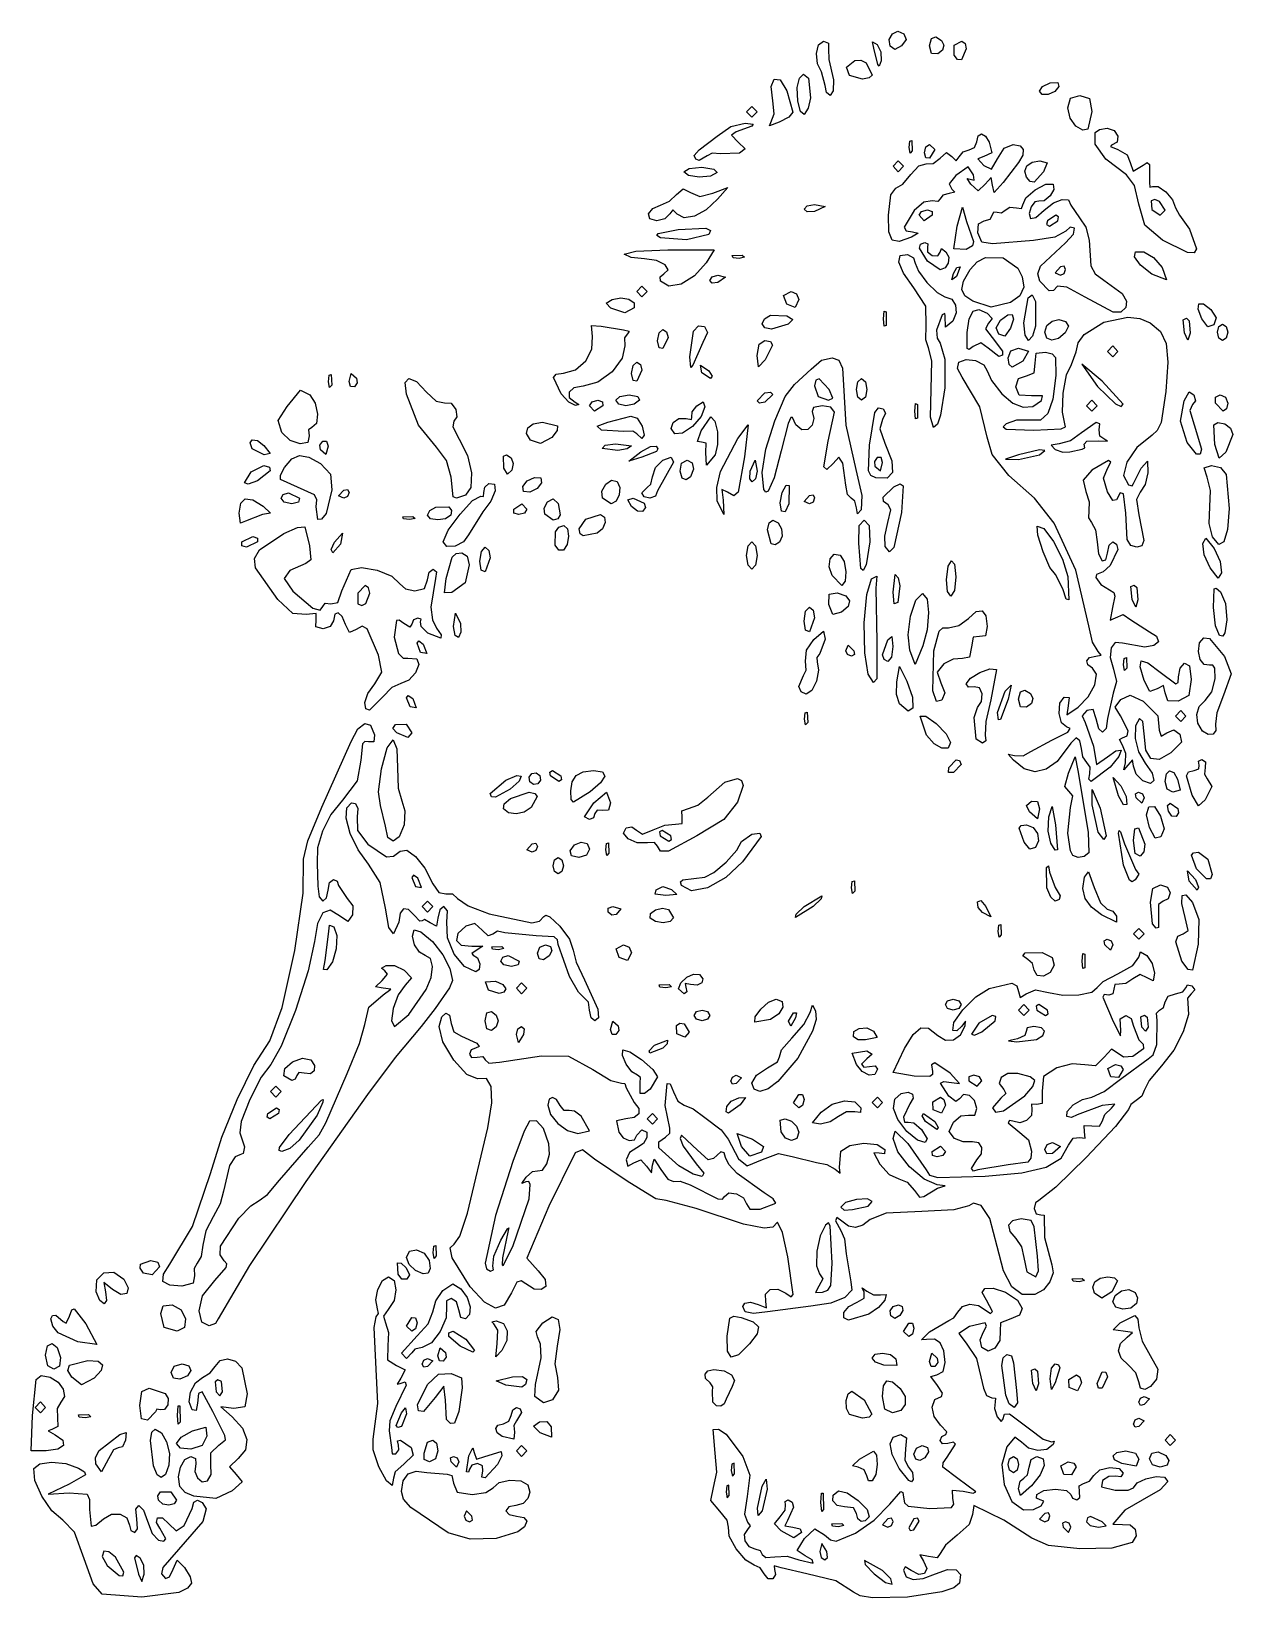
# Model space of a CAD drawing. Extents: x 5.4 to 62.8, y 2.9 to 77.6.
import ezdxf

# ---------------------------------------------------------------- set-up
doc = ezdxf.new("R2010")
doc.units = 0

msp = doc.modelspace()

# ---------------------------------------------------------------- linework, layer by layer
at = {"layer": 'Layer 1'}
for p, q in [((43.008494, 76.930292), (43.235101, 77.107143)), ((43.235101, 77.107143), (43.474851, 77.005788)), ((43.474851, 77.005788), (43.484868, 76.743095)), ((45.650596, 76.761384), (45.587577, 77.075466)), ((45.587577, 77.075466), (45.798799, 76.940005)), ((46.377248, 77.178988), (46.531111, 77.447347)), ((46.43017, 76.857537), (46.377248, 77.178988)), ((46.531111, 77.447347), (46.794633, 77.571319)), ((46.794633, 77.571319), (47.070687, 77.459608)), ((47.181464, 77.178786), (46.968111, 76.875837)), ((47.070687, 77.459608), (47.181464, 77.178786)), ((48.308091, 76.877306), (48.394564, 77.224628)), ((48.394564, 77.224628), (48.604486, 77.307267)), ((48.604486, 77.307267), (48.873201, 77.137166)), ((48.873201, 77.137166), (48.981821, 76.906423)), ((49.476565, 76.913427), (49.847269, 77.107143)), ((49.847269, 77.107143), (50.002086, 76.993272)), ((50.002086, 76.993272), (50.049775, 76.729167)), ((42.912272, 76.512907), (43.008494, 76.930292)), ((42.956231, 76.024741), (42.912272, 76.512907)), ((43.484868, 76.743095), (43.498778, 76.224878)), ((43.498778, 76.224878), (43.726082, 75.264531)), ((44.73139, 76.179489), (45.019988, 76.202496)), ((45.019988, 76.202496), (45.284321, 76.068928)), ((45.841082, 75.982524), (45.650596, 76.761384)), ((45.798799, 76.940005), (45.982523, 76.588723)), ((45.982523, 76.588723), (45.989288, 76.161144)), ((46.647152, 76.698166), (46.43017, 76.857537)), ((46.43017, 76.857537), (46.43017, 76.857537)), ((46.968111, 76.875837), (46.647152, 76.698166)), ((48.399392, 76.507375), (48.308091, 76.877306)), ((48.308091, 76.877306), (48.308091, 76.877306)), ((48.693033, 76.498228), (48.399392, 76.507375)), ((48.923911, 76.673842), (48.693033, 76.498228)), ((48.981821, 76.906423), (48.923911, 76.673842)), ((49.474625, 76.434202), (49.476565, 76.913427)), ((49.634725, 76.220341), (49.474625, 76.434202)), ((49.474625, 76.434202), (49.474625, 76.434202)), ((49.83182, 76.215286), (49.634725, 76.220341)), ((50.049775, 76.729167), (49.83182, 76.215286)), ((42.100896, 75.34047), (42.293337, 75.520514)), ((42.293337, 75.520514), (42.529681, 75.337924)), ((43.150169, 75.635547), (42.956231, 76.024741)), ((43.316167, 74.986913), (43.150169, 75.635547)), ((44.33754, 75.86356), (44.73139, 76.179489)), ((44.480951, 75.462883), (44.33754, 75.86356)), ((45.106921, 75.294538), (44.480951, 75.462883)), ((44.480951, 75.462883), (44.480951, 75.462883)), ((45.284321, 76.068928), (45.55871, 75.484518)), ((45.55871, 75.484518), (45.4243, 75.346137)), ((45.89656, 75.909886), (45.841082, 75.982524)), ((45.841082, 75.982524), (45.841082, 75.982524)), ((45.989288, 76.161144), (45.89656, 75.909886)), ((40.738009, 74.939216), (40.886038, 75.295781)), ((40.820205, 74.251323), (40.738009, 74.939216)), ((40.886038, 75.295781), (41.169203, 75.252032)), ((41.169203, 75.252032), (41.492416, 74.738987)), ((41.492416, 74.738987), (41.772593, 73.717438)), ((41.994284, 74.886656), (42.100896, 75.34047)), ((42.015424, 74.247933), (41.994284, 74.886656)), ((42.529681, 75.337924), (42.624074, 74.401787)), ((43.388868, 74.650759), (43.316167, 74.986913)), ((43.316167, 74.986913), (43.316167, 74.986913)), ((43.698203, 74.739978), (43.563661, 74.510943)), ((43.726082, 75.264531), (43.698203, 74.739978)), ((45.4243, 75.346137), (45.106921, 75.294538)), ((53.549609, 74.721246), (53.700434, 74.937688)), ((53.678044, 74.558264), (53.549609, 74.721246)), ((53.549609, 74.721246), (53.549609, 74.721246)), ((53.700434, 74.937688), (54.063053, 75.109284)), ((54.063053, 75.109284), (54.416811, 75.132924)), ((54.479165, 74.944849), (54.283497, 74.703905)), ((54.416811, 75.132924), (54.479165, 74.944849)), ((39.572224, 73.732083), (39.821821, 73.991703)), ((39.821821, 73.991703), (40.071418, 73.732083)), ((40.893929, 73.634148), (40.820205, 74.251323)), ((42.148527, 73.740225), (42.015424, 74.247933)), ((42.015424, 74.247933), (42.015424, 74.247933)), ((42.624074, 74.401787), (42.51016, 73.901941)), ((43.563661, 74.510943), (43.388868, 74.650759)), ((53.969565, 74.563764), (53.678044, 74.558264)), ((54.283497, 74.703905), (53.969565, 74.563764)), ((54.900463, 73.926798), (55.029897, 74.381681)), ((55.029897, 74.381681), (55.475068, 74.510943)), ((55.475068, 74.510943), (55.934677, 74.362526)), ((55.934677, 74.362526), (56.045571, 73.747405)), ((39.821821, 73.472463), (39.572224, 73.732083)), ((39.572224, 73.732083), (39.572224, 73.732083)), ((40.071418, 73.732083), (39.821821, 73.472463)), ((41.132201, 73.23466), (40.668261, 73.056726)), ((40.668261, 73.056726), (40.733142, 73.219254)), ((40.733142, 73.219254), (40.893929, 73.634148)), ((40.733142, 73.219254), (40.733142, 73.219254)), ((41.582718, 73.472386), (41.132201, 73.23466)), ((41.772593, 73.717438), (41.582718, 73.472386)), ((42.315934, 73.601085), (42.148527, 73.740225)), ((42.51016, 73.901941), (42.315934, 73.601085)), ((55.010562, 73.425679), (54.900463, 73.926798)), ((55.28102, 73.04115), (55.010562, 73.425679)), ((56.045571, 73.747405), (55.861477, 72.900524)), ((37.314513, 71.914743), (38.176756, 72.563793)), ((38.176756, 72.563793), (38.820544, 73.033099)), ((38.820544, 73.033099), (39.498482, 73.192346)), ((39.073032, 72.784301), (38.85917, 72.611928)), ((38.85917, 72.611928), (39.173745, 72.292774)), ((39.821821, 73.041967), (39.073032, 72.784301)), ((39.498482, 73.192346), (39.881278, 73.139718)), ((39.881278, 73.139718), (39.821821, 73.041967)), ((50.554455, 72.304173), (50.620755, 72.591009)), ((50.620755, 72.591009), (50.781027, 72.68171)), ((50.781027, 72.68171), (50.977336, 72.578333)), ((50.977336, 72.578333), (51.151742, 72.282939)), ((55.623435, 72.849839), (55.28102, 73.04115)), ((55.28102, 73.04115), (55.28102, 73.04115)), ((55.861477, 72.900524), (55.623435, 72.849839)), ((56.204467, 72.19557), (56.205872, 72.738889)), ((56.205872, 72.738889), (56.419988, 72.896524)), ((56.419988, 72.896524), (56.786529, 72.953223)), ((56.786529, 72.953223), (57.119917, 72.83367)), ((57.119917, 72.83367), (57.28593, 72.567355)), ((57.28593, 72.567355), (57.251, 72.292788)), ((37.076261, 71.655123), (37.314513, 71.914743)), ((37.929958, 71.757324), (37.685771, 71.630749)), ((38.320763, 71.731294), (37.929958, 71.757324)), ((39.232411, 71.762811), (38.320763, 71.731294)), ((39.173745, 72.292774), (39.506182, 71.960639)), ((39.506182, 71.960639), (39.232411, 71.762811)), ((47.329412, 72.022918), (47.359792, 72.328275)), ((47.379422, 71.75341), (47.329412, 72.022918)), ((47.329412, 72.022918), (47.329412, 72.022918)), ((47.359792, 72.328275), (47.460504, 72.363669)), ((47.480209, 71.866064), (47.379422, 71.75341)), ((47.460504, 72.363669), (47.480209, 71.866064)), ((48.058493, 71.769611), (48.131813, 72.055467)), ((48.131813, 71.530888), (48.058493, 71.769611)), ((48.058493, 71.769611), (48.058493, 71.769611)), ((48.131813, 72.055467), (48.308091, 72.174362)), ((48.308091, 72.174362), (48.557685, 71.930065)), ((48.557685, 71.930065), (48.308091, 71.525313)), ((48.807661, 71.525786), (49.117311, 71.789567)), ((49.117311, 71.789567), (49.365843, 71.602506)), ((49.720669, 71.590217), (49.913948, 71.819413)), ((49.913948, 71.819413), (50.200859, 71.914743)), ((50.200859, 71.914743), (50.450587, 72.029138)), ((50.450587, 72.029138), (50.554455, 72.304173)), ((51.273928, 71.769151), (50.889981, 71.609254)), ((51.151742, 72.282939), (51.273928, 71.769151)), ((51.542527, 71.497094), (51.858724, 71.99404)), ((51.858724, 71.99404), (52.29545, 72.174362)), ((52.29545, 72.174362), (52.622062, 72.111029)), ((52.622062, 72.111029), (52.777501, 71.934245)), ((52.777501, 71.934245), (52.755837, 71.66384)), ((56.721428, 71.472792), (56.204467, 72.19557)), ((56.981558, 72.148484), (56.944508, 72.075329)), ((56.944508, 72.075329), (57.293552, 71.935786)), ((57.251, 72.292788), (56.981558, 72.148484)), ((57.293552, 71.935786), (57.735284, 71.679919)), ((36.57707, 70.868357), (36.830739, 71.036211)), ((36.830739, 71.036211), (37.440624, 71.086303)), ((37.145056, 71.47014), (37.076261, 71.655123)), ((37.076261, 71.655123), (37.076261, 71.655123)), ((37.310507, 71.40278), (37.145056, 71.47014)), ((37.685771, 71.630749), (37.310507, 71.40278)), ((37.440624, 71.086303), (38.012473, 70.998432)), ((38.012473, 70.998432), (38.174684, 70.834589)), ((46.560918, 71.135883), (46.810512, 71.395503)), ((46.810512, 70.876262), (46.560918, 71.135883)), ((46.560918, 71.135883), (46.560918, 71.135883)), ((46.810512, 71.395503), (47.06011, 71.135883)), ((47.06011, 71.135883), (46.810512, 70.876262)), ((47.406295, 70.738106), (47.789421, 71.151453)), ((47.789421, 71.151453), (48.143798, 71.245531)), ((48.308091, 71.525313), (48.131813, 71.530888)), ((48.143798, 71.245531), (48.476546, 71.272879)), ((48.476546, 71.272879), (48.807661, 71.525786)), ((49.365843, 71.602506), (49.573351, 71.400543)), ((50.140464, 71.105345), (49.564217, 70.693467)), ((49.573351, 71.400543), (49.720669, 71.590217)), ((50.400097, 70.732968), (50.140464, 71.105345)), ((50.889981, 71.609254), (50.602357, 71.484247)), ((50.602357, 71.484247), (50.885844, 71.17257)), ((50.885844, 71.17257), (51.267095, 70.997534)), ((51.267095, 70.997534), (51.542527, 71.497094)), ((52.551138, 71.31964), (51.810655, 70.357022)), ((52.755837, 71.66384), (52.551138, 71.31964)), ((52.850994, 70.902199), (52.953109, 71.151726)), ((52.953109, 71.151726), (53.201688, 71.328426)), ((53.201688, 71.328426), (53.566455, 71.395503)), ((53.566455, 71.395503), (53.914799, 71.305594)), ((53.914799, 71.305594), (53.741283, 70.876262)), ((57.695869, 70.72008), (56.721428, 71.472792)), ((57.735284, 71.679919), (57.882877, 71.312615)), ((57.882877, 71.312615), (58.014974, 70.894568)), ((58.014974, 70.894568), (58.491614, 71.187806)), ((58.491614, 71.187806), (58.688387, 71.31684)), ((58.688387, 71.31684), (58.806242, 71.217659)), ((58.806242, 71.217659), (58.796973, 70.357022)), ((36.801289, 70.690421), (36.57707, 70.868357)), ((36.57707, 70.868357), (36.57707, 70.868357)), ((37.308121, 70.621975), (36.801289, 70.690421)), ((37.848832, 70.668279), (37.308121, 70.621975)), ((38.174684, 70.834589), (37.848832, 70.668279)), ((46.68962, 70.097402), (47.029287, 70.285609)), ((47.029287, 70.285609), (47.406295, 70.738106)), ((49.564217, 70.693467), (49.246221, 70.304395)), ((49.246221, 70.304395), (49.374165, 70.048393)), ((50.275321, 70.27417), (50.097101, 70.554448)), ((50.097101, 70.554448), (50.239603, 70.523185)), ((50.239603, 70.523185), (50.436466, 70.476237)), ((50.618514, 69.964569), (50.275321, 70.27417)), ((50.436466, 70.476237), (50.400097, 70.732968)), ((50.953772, 70.289238), (50.618514, 69.964569)), ((51.240679, 70.602794), (50.953772, 70.289238)), ((51.303611, 70.227213), (51.240679, 70.602794)), ((51.393186, 69.888507), (51.303611, 70.227213)), ((51.810655, 70.357022), (51.393186, 69.888507)), ((52.925619, 70.616643), (52.850994, 70.902199)), ((53.102575, 70.411287), (52.925619, 70.616643)), ((52.925619, 70.616643), (52.925619, 70.616643)), ((53.291134, 70.384077), (53.102575, 70.411287)), ((53.741283, 70.876262), (53.291134, 70.384077)), ((53.350135, 70.01936), (53.857833, 70.288811)), ((53.857833, 70.288811), (54.199079, 70.287251)), ((54.199079, 70.287251), (54.229846, 70.032432)), ((58.077217, 70.223284), (57.695869, 70.72008)), ((58.291936, 69.33586), (58.077217, 70.223284)), ((58.796973, 70.357022), (58.815339, 70.139351)), ((35.887441, 69.472843), (36.231841, 69.793367)), ((36.231841, 69.793367), (36.538841, 70.06234)), ((36.538841, 70.06234), (36.894095, 69.887307)), ((36.894095, 69.887307), (37.33857, 69.698796)), ((37.33857, 69.698796), (37.969941, 69.845729)), ((38.1875, 69.561894), (37.641444, 69.060181)), ((37.969941, 69.845729), (38.674746, 70.124456)), ((38.674746, 70.124456), (38.1875, 69.561894)), ((46.348424, 68.799302), (46.448862, 69.767947)), ((46.448862, 69.767947), (46.68962, 70.097402)), ((48.432305, 69.484511), (48.024957, 69.42037)), ((48.697133, 69.452675), (48.432305, 69.484511)), ((48.807283, 69.586311), (48.697133, 69.452675)), ((48.93559, 69.76508), (48.807283, 69.586311)), ((49.244075, 69.841758), (48.93559, 69.76508)), ((49.504087, 69.892974), (49.244075, 69.841758)), ((49.374165, 70.048393), (49.504087, 69.892974)), ((52.748629, 69.293272), (52.904296, 69.63536)), ((52.904296, 69.63536), (53.350135, 70.01936)), ((53.776644, 69.485809), (53.519567, 69.467666)), ((54.051219, 69.719675), (53.776644, 69.485809)), ((54.229846, 70.032432), (54.051219, 69.719675)), ((54.214139, 69.389645), (54.623896, 69.558168)), ((54.623896, 69.558168), (54.928103, 69.527494)), ((54.928103, 69.527494), (55.047188, 69.282259)), ((58.815339, 70.139351), (58.934342, 70.162874)), ((59.053753, 69.54315), (58.874327, 69.491623)), ((58.874327, 69.491623), (58.912211, 69.075724)), ((58.934342, 70.162874), (59.208466, 70.174053)), ((59.274168, 69.452218), (59.053753, 69.54315)), ((59.208466, 70.174053), (59.576953, 69.923341)), ((59.576953, 69.923341), (59.900326, 69.5388)), ((59.900326, 69.5388), (60.039112, 69.148494)), ((34.89218, 68.864207), (35.10428, 69.121367)), ((34.959197, 68.631646), (34.89218, 68.864207)), ((34.89218, 68.864207), (34.89218, 68.864207)), ((35.10428, 69.121367), (35.468346, 69.283927)), ((35.468346, 69.283927), (35.887441, 69.472843)), ((35.91328, 68.864207), (35.677232, 68.635012)), ((36.06026, 69.05479), (35.91328, 68.864207)), ((36.266783, 68.854146), (36.06026, 69.05479)), ((36.593611, 68.674075), (36.266783, 68.854146)), ((37.080989, 68.753497), (36.593611, 68.674075)), ((37.641444, 69.060181), (37.080989, 68.753497)), ((42.317783, 69.083228), (42.46442, 69.249419)), ((42.46442, 68.956924), (42.317783, 69.083228)), ((42.317783, 69.083228), (42.317783, 69.083228)), ((42.46442, 69.249419), (42.816975, 69.318543)), ((42.816975, 68.983698), (42.46442, 68.956924)), ((42.816975, 69.318543), (43.316167, 69.219012)), ((43.316167, 69.219012), (42.816975, 68.983698)), ((46.367528, 68.005115), (46.348424, 68.799302)), ((46.348424, 68.799302), (46.348424, 68.799302)), ((47.56702, 69.022027), (47.093933, 68.234739)), ((48.024957, 69.42037), (47.56702, 69.022027)), ((47.808899, 68.799302), (47.923204, 68.982659)), ((48.043764, 68.539682), (47.808899, 68.799302)), ((47.808899, 68.799302), (47.808899, 68.799302)), ((47.923204, 68.982659), (48.198024, 69.058922)), ((48.432889, 68.799302), (48.043764, 68.539682)), ((48.198024, 69.058922), (48.427529, 68.982659)), ((48.427529, 68.982659), (48.432889, 68.799302)), ((49.626565, 68.280062), (49.873371, 69.188732)), ((49.873371, 69.188732), (50.062299, 68.495117)), ((51.188167, 68.620447), (51.303245, 68.814624)), ((51.303245, 68.814624), (51.371497, 68.964926)), ((51.371497, 68.964926), (51.535592, 68.940199)), ((51.535592, 68.940199), (51.743765, 68.908886)), ((51.743765, 68.908886), (51.917981, 69.043349)), ((51.917981, 69.043349), (52.134574, 69.177532)), ((52.134574, 69.177532), (52.444627, 69.145543)), ((52.444627, 69.145543), (52.692903, 69.123314)), ((52.692903, 69.123314), (52.748629, 69.293272)), ((53.148448, 69.195525), (53.059996, 68.883232)), ((53.059996, 68.883232), (53.123581, 68.636661)), ((53.323463, 69.436138), (53.148448, 69.195525)), ((53.519567, 69.467666), (53.323463, 69.436138)), ((53.371555, 68.696492), (53.778407, 69.037287)), ((53.778407, 69.037287), (54.214139, 69.389645)), ((54.32786, 68.799302), (53.924005, 68.539682)), ((54.458822, 68.723039), (54.32786, 68.799302)), ((55.047188, 69.282259), (55.458256, 68.673702)), ((58.571608, 68.321261), (58.291936, 69.33586)), ((58.912211, 69.075724), (59.305052, 68.799302)), ((59.539917, 69.043601), (59.274168, 69.452218)), ((59.305052, 68.799302), (59.539917, 69.043601)), ((59.539917, 69.043601), (59.539917, 69.043601)), ((60.039112, 69.148494), (60.226307, 68.797277)), ((60.226307, 68.797277), (60.703552, 68.133982)), ((35.287489, 68.539682), (34.959197, 68.631646)), ((35.677232, 68.635012), (35.287489, 68.539682)), ((35.355309, 67.932142), (36.300808, 68.122068)), ((36.300808, 68.122068), (37.62288, 68.187846)), ((37.62288, 68.187846), (37.850832, 68.079382)), ((37.850832, 68.079382), (37.772777, 67.87953)), ((46.511829, 67.608498), (46.367528, 68.005115)), ((47.093933, 68.234739), (47.186938, 68.064074)), ((47.186938, 68.064074), (47.496902, 68.002195)), ((47.496902, 68.002195), (47.765843, 67.947206)), ((49.468162, 67.20105), (49.626565, 68.280062)), ((50.062299, 68.495117), (50.400035, 67.551058)), ((50.599495, 67.955537), (50.636564, 68.394948)), ((50.636564, 68.394948), (50.911492, 68.539682)), ((50.911492, 68.539682), (51.188167, 68.620447)), ((53.123581, 68.636661), (53.371555, 68.696492)), ((53.924005, 68.539682), (53.888378, 68.356326)), ((53.888378, 68.356326), (54.019343, 68.280062)), ((54.019343, 68.280062), (54.423197, 68.539682)), ((54.808298, 68.038463), (54.279859, 67.755955)), ((54.423197, 68.539682), (54.458822, 68.723039)), ((54.423197, 68.539682), (54.423197, 68.539682)), ((55.016818, 68.228597), (54.808298, 68.038463)), ((55.220814, 68.185291), (55.016818, 68.228597)), ((55.179309, 67.892166), (55.220814, 68.185291)), ((55.458256, 68.673702), (55.762985, 68.231271)), ((55.762985, 68.231271), (55.918382, 67.606601)), ((59.415121, 67.611128), (58.571608, 68.321261)), ((60.703552, 68.133982), (61.037495, 67.189823)), ((35.288466, 67.836683), (35.355309, 67.932142)), ((35.460486, 67.725928), (35.288466, 67.836683)), ((36.707478, 67.624132), (35.460486, 67.725928)), ((35.460486, 67.725928), (35.460486, 67.725928)), ((37.772777, 67.87953), (36.707478, 67.624132)), ((46.845947, 67.547663), (46.511829, 67.608498)), ((47.434503, 67.760822), (46.845947, 67.547663)), ((47.765843, 67.947206), (47.434503, 67.760822)), ((47.823719, 67.232326), (47.867611, 67.42819)), ((47.867611, 67.42819), (48.073225, 67.501202)), ((48.073225, 67.501202), (48.219341, 67.43293)), ((48.219341, 67.43293), (48.199455, 67.268787)), ((48.199455, 67.268787), (48.211483, 67.060914)), ((50.359389, 67.33454), (50.052707, 67.165662)), ((50.400035, 67.551058), (50.359389, 67.33454)), ((50.794668, 67.508181), (50.599495, 67.955537)), ((51.303245, 67.432274), (50.794668, 67.508181)), ((53.261892, 67.587623), (51.303245, 67.432274)), ((54.279859, 67.755955), (53.261892, 67.587623)), ((53.598474, 66.372745), (54.79759, 67.481672)), ((54.79759, 67.481672), (55.179309, 67.892166)), ((55.918382, 67.606601), (56.006506, 66.391392)), ((60.60752, 67.021035), (59.415121, 67.611128)), ((59.415121, 67.611128), (59.415121, 67.611128)), ((33.731296, 66.940588), (34.289296, 67.092454)), ((34.070843, 66.786452), (33.731296, 66.940588)), ((34.705098, 66.722342), (34.070843, 66.786452)), ((34.289296, 67.092454), (35.812959, 67.151106)), ((35.279891, 66.637836), (34.705098, 66.722342)), ((35.691064, 66.436924), (35.279891, 66.637836)), ((35.812959, 67.151106), (38.024294, 67.143379)), ((37.639729, 66.532888), (37.092731, 65.908357)), ((38.024294, 67.143379), (37.639729, 66.532888)), ((38.891035, 66.879196), (39.369427, 66.899692)), ((38.925062, 66.774439), (38.891035, 66.879196)), ((38.891035, 66.879196), (38.891035, 66.879196)), ((39.21863, 66.742839), (38.925062, 66.774439)), ((39.477732, 66.794858), (39.21863, 66.742839)), ((39.369427, 66.899692), (39.477732, 66.794858)), ((46.833714, 66.560538), (46.893423, 66.87793)), ((47.056498, 66.029298), (46.833714, 66.560538)), ((46.893423, 66.87793), (47.247308, 66.920675)), ((47.247308, 66.920675), (47.538295, 66.762302)), ((47.538295, 66.762302), (47.624537, 66.521059)), ((47.624537, 66.521059), (47.769843, 66.132761)), ((48.20112, 66.611077), (47.823719, 67.232326)), ((48.810381, 66.203102), (48.20112, 66.611077)), ((48.20112, 66.611077), (48.20112, 66.611077)), ((48.211483, 67.060914), (48.43432, 66.887505)), ((48.43432, 66.887505), (48.697725, 66.871491)), ((48.697725, 66.871491), (48.807283, 67.042035)), ((48.807283, 67.042035), (48.869682, 67.212369)), ((48.869682, 67.212369), (49.085051, 67.056507)), ((49.198913, 66.517895), (49.055203, 66.29448)), ((49.085051, 67.056507), (49.217025, 66.797264)), ((49.217025, 66.797264), (49.198913, 66.517895)), ((50.052707, 67.165662), (49.468162, 67.20105)), ((49.468162, 67.20105), (49.468162, 67.20105)), ((50.244107, 66.210128), (50.578237, 66.570941)), ((50.578237, 66.570941), (50.973135, 66.777217)), ((50.973135, 66.777217), (51.815389, 66.768914)), ((51.815389, 66.768914), (52.511181, 66.270734)), ((58.085718, 66.808708), (58.128613, 67.059869)), ((58.361423, 66.416803), (58.085718, 66.808708)), ((58.128613, 67.059869), (58.529909, 67.060349)), ((58.529909, 67.060349), (58.989337, 66.783991)), ((58.989337, 66.783991), (59.409248, 66.305794)), ((60.926954, 67.008194), (60.60752, 67.021035)), ((61.037495, 67.189823), (60.926954, 67.008194)), ((35.45418, 65.859465), (35.621321, 66.001535)), ((35.467064, 65.661688), (35.45418, 65.859465)), ((35.621321, 66.001535), (35.83831, 66.198519)), ((35.83831, 66.198519), (35.691064, 66.436924)), ((37.092731, 65.908357), (36.455349, 65.517713)), ((37.825051, 65.69201), (37.935029, 65.869612)), ((37.935029, 65.869612), (38.199447, 65.943482)), ((38.199447, 65.943482), (38.57384, 65.841449)), ((38.57384, 65.841449), (38.199447, 65.589977)), ((47.550093, 65.345009), (47.056498, 66.029298)), ((47.769843, 66.132761), (48.177667, 65.592329)), ((49.055203, 66.29448), (48.810381, 66.203102)), ((49.373948, 65.712727), (49.44732, 66.019584)), ((49.587043, 65.87425), (49.373948, 65.712727)), ((49.44732, 66.019584), (49.608722, 66.305674)), ((49.44732, 66.019584), (49.44732, 66.019584)), ((49.757463, 66.339782), (49.587043, 65.87425)), ((49.608722, 66.305674), (49.757463, 66.339782)), ((49.925716, 65.656015), (50.244107, 66.210128)), ((52.511181, 66.270734), (52.723, 65.864665)), ((52.723, 65.864665), (52.80082, 65.368195)), ((53.466754, 66.006864), (53.598474, 66.372745)), ((53.567722, 65.64866), (53.466754, 66.006864)), ((54.547996, 66.332912), (54.298398, 66.05797)), ((54.298398, 66.05797), (54.547996, 65.943482)), ((54.724271, 66.365469), (54.547996, 66.332912)), ((54.547996, 65.943482), (54.724271, 66.024246)), ((54.79759, 66.218424), (54.724271, 66.365469)), ((54.724271, 66.024246), (54.79759, 66.218424)), ((54.79759, 66.218424), (54.79759, 66.218424)), ((56.006506, 66.391392), (56.202075, 65.999548)), ((56.202075, 65.999548), (56.617421, 65.704483)), ((58.915927, 65.994094), (58.361423, 66.416803)), ((59.613196, 65.724554), (58.915927, 65.994094)), ((58.915927, 65.994094), (58.915927, 65.994094)), ((59.409248, 66.305794), (59.613196, 65.724554)), ((34.330705, 65.164622), (34.580302, 65.424242)), ((34.580302, 64.905002), (34.330705, 65.164622)), ((34.330705, 65.164622), (34.330705, 65.164622)), ((34.580302, 65.424242), (34.829897, 65.164622)), ((34.829897, 65.164622), (34.580302, 64.905002)), ((35.86699, 65.416857), (35.467064, 65.661688)), ((35.467064, 65.661688), (35.467064, 65.661688)), ((36.455349, 65.517713), (35.86699, 65.416857)), ((37.935029, 65.558306), (37.825051, 65.69201)), ((37.825051, 65.69201), (37.825051, 65.69201)), ((38.199447, 65.589977), (37.935029, 65.558306)), ((41.335934, 64.973755), (41.693792, 65.164622)), ((41.693792, 65.164622), (41.958208, 65.050227)), ((41.958208, 65.050227), (42.068186, 64.775192)), ((48.124254, 64.461157), (47.550093, 65.345009)), ((48.177667, 65.592329), (48.662208, 65.112248)), ((48.662208, 65.112248), (49.037663, 64.905002)), ((49.837031, 65.257752), (49.925716, 65.656015)), ((49.982673, 64.958802), (49.837031, 65.257752)), ((52.80082, 65.368195), (52.617941, 64.955806)), ((53.014871, 64.866077), (53.196049, 64.997127)), ((53.196049, 64.997127), (53.36032, 64.693168)), ((54.00748, 65.186726), (53.567722, 65.64866)), ((54.224689, 65.211448), (54.00748, 65.186726)), ((54.416607, 65.413154), (54.224689, 65.211448)), ((54.860908, 65.365036), (54.416607, 65.413154)), ((55.728184, 64.893914), (54.860908, 65.365036)), ((56.617421, 65.704483), (57.49674, 65.075139)), ((57.49674, 65.075139), (57.699829, 64.709529)), ((32.864826, 64.604914), (33.15212, 64.789002)), ((33.08972, 64.375771), (32.864826, 64.604914)), ((33.756959, 64.141011), (33.08972, 64.375771)), ((33.08972, 64.375771), (33.08972, 64.375771)), ((33.15212, 64.789002), (33.575379, 64.86655)), ((33.575379, 64.86655), (33.96067, 64.799474)), ((34.206998, 64.387596), (33.756959, 64.141011)), ((33.96067, 64.799474), (34.205406, 64.62681)), ((34.205406, 64.62681), (34.206998, 64.387596)), ((41.485795, 64.558842), (41.335934, 64.973755)), ((41.884688, 64.402964), (41.485795, 64.558842)), ((41.485795, 64.558842), (41.485795, 64.558842)), ((42.068186, 64.775192), (41.884688, 64.402964)), ((48.146572, 63.551641), (48.124254, 64.461157)), ((49.037663, 64.905002), (49.359016, 64.794294)), ((49.359016, 64.794294), (49.544933, 64.513636)), ((49.544933, 64.513636), (49.570458, 64.140226)), ((50.36726, 64.702627), (49.982673, 64.958802)), ((51.2418, 64.418881), (50.36726, 64.702627)), ((50.36726, 64.702627), (50.36726, 64.702627)), ((50.382454, 64.223089), (50.661976, 64.304013)), ((50.661976, 64.304013), (51.053647, 64.121922)), ((52.160582, 64.638956), (51.2418, 64.418881)), ((52.617941, 64.955806), (52.160582, 64.638956)), ((52.804641, 63.671807), (53.014871, 64.866077)), ((53.36032, 64.693168), (53.36071, 63.512437)), ((57.069277, 64.175664), (55.728184, 64.893914)), ((55.728184, 64.893914), (55.728184, 64.893914)), ((57.674702, 64.397135), (57.435753, 64.17613)), ((57.699829, 64.709529), (57.674702, 64.397135)), ((61.121309, 64.319914), (61.159465, 64.571098)), ((61.289991, 63.860885), (61.121309, 64.319914)), ((61.159465, 64.571098), (61.370169, 64.578768)), ((61.370169, 64.578768), (61.71913, 64.307258)), ((61.71913, 64.307258), (61.982638, 63.903358)), ((32.21786, 63.014141), (32.17914, 63.539638)), ((32.17914, 63.539638), (32.633023, 63.514428)), ((32.633023, 63.514428), (33.706714, 63.330331)), ((37.043479, 63.26476), (37.27206, 63.523269)), ((37.27206, 63.523269), (37.561111, 63.486313)), ((40.321013, 63.61505), (40.433174, 63.86413)), ((40.445477, 63.426459), (40.321013, 63.61505)), ((40.321013, 63.61505), (40.321013, 63.61505)), ((40.433174, 63.86413), (40.718324, 64.030212)), ((40.718324, 64.030212), (41.499598, 64.010142)), ((41.561997, 63.596911), (40.756333, 63.359658)), ((41.499598, 64.010142), (41.786891, 63.826054)), ((41.786891, 63.826054), (41.561997, 63.596911)), ((46.101133, 63.866522), (46.138114, 64.229585)), ((46.138114, 63.50346), (46.101133, 63.866522)), ((46.101133, 63.866522), (46.101133, 63.866522)), ((46.138114, 64.229585), (46.227026, 64.191047)), ((46.227026, 63.541997), (46.138114, 63.50346)), ((46.227026, 64.191047), (46.227026, 63.541997)), ((48.119072, 62.851764), (48.146572, 63.551641)), ((48.90485, 64.054547), (48.641699, 63.321593)), ((49.026807, 64.120526), (48.90485, 64.054547)), ((49.04812, 63.996332), (49.026807, 64.120526)), ((49.06152, 63.469194), (49.04812, 63.996332)), ((49.410637, 63.75126), (49.06152, 63.469194)), ((49.570458, 64.140226), (49.410637, 63.75126)), ((50.099894, 63.215181), (50.200091, 63.864896)), ((50.200091, 63.864896), (50.382454, 64.223089)), ((51.110148, 63.652693), (50.967431, 63.383175)), ((51.053647, 64.121922), (51.286591, 63.875016)), ((51.286591, 63.875016), (51.110148, 63.652693)), ((51.479127, 63.437505), (51.695912, 63.792808)), ((51.695912, 63.792808), (52.034452, 64.056316)), ((52.034452, 64.056316), (52.251579, 64.062178)), ((52.309594, 63.840028), (52.170798, 63.419501)), ((52.251579, 64.062178), (52.309594, 63.840028)), ((52.866716, 63.075898), (52.804641, 63.671807)), ((52.804641, 63.671807), (52.804641, 63.671807)), ((53.36071, 63.512437), (53.218621, 63.026405)), ((53.799207, 63.22562), (53.899089, 63.536012)), ((53.899089, 63.536012), (54.148772, 63.750207)), ((54.148772, 63.750207), (54.47331, 63.829855)), ((54.47331, 63.829855), (54.797757, 63.736604)), ((54.940664, 63.516686), (54.779147, 63.194359)), ((54.797757, 63.736604), (54.940664, 63.516686)), ((55.680674, 63.11044), (56.614489, 63.703667)), ((56.614489, 63.703667), (57.771432, 63.934727)), ((57.435753, 64.17613), (57.069277, 64.175664)), ((57.771432, 63.934727), (58.331453, 63.874182)), ((58.331453, 63.874182), (58.824709, 63.674781)), ((58.824709, 63.674781), (59.327896, 63.261299)), ((60.407629, 63.817141), (60.569044, 63.885701)), ((60.462654, 63.189726), (60.407629, 63.817141)), ((60.569044, 63.885701), (60.695047, 63.768688)), ((60.695047, 63.768688), (60.740188, 63.172887)), ((61.579621, 63.484155), (61.289991, 63.860885)), ((61.289991, 63.860885), (61.289991, 63.860885)), ((61.861107, 63.580884), (61.579621, 63.484155)), ((61.982638, 63.903358), (61.861107, 63.580884)), ((62.109198, 63.492507), (62.285476, 63.606902)), ((62.285476, 63.606902), (62.461753, 63.492507)), ((32.193554, 62.414673), (32.21786, 63.014141)), ((33.706714, 63.330331), (33.975405, 63.277584)), ((33.92041, 63.184528), (33.754502, 62.956426)), ((33.754502, 62.956426), (33.756535, 62.578996)), ((33.975405, 63.277584), (33.92041, 63.184528)), ((35.329089, 62.81272), (35.402408, 63.190255)), ((35.402408, 62.482319), (35.329089, 62.81272)), ((35.329089, 62.81272), (35.329089, 62.81272)), ((35.402408, 63.190255), (35.578686, 63.347282)), ((35.578686, 63.347282), (35.754964, 63.237388)), ((35.828283, 62.973174), (35.578686, 62.438612)), ((35.754964, 63.237388), (35.828283, 62.973174)), ((36.859441, 62.049182), (37.043479, 63.26476)), ((37.707938, 63.214123), (37.492534, 62.728275)), ((37.561111, 63.486313), (37.707938, 63.214123)), ((40.169158, 62.645521), (40.445811, 62.828042)), ((40.756333, 63.359658), (40.445477, 63.426459)), ((40.445811, 62.828042), (40.712033, 62.773976)), ((40.712033, 62.773976), (40.802054, 62.606869)), ((48.260387, 62.469278), (48.119072, 62.851764)), ((48.641699, 63.321593), (48.668175, 62.937156)), ((48.668175, 62.937156), (48.810768, 62.695992)), ((50.099812, 62.449186), (50.099894, 63.215181)), ((50.967431, 63.383175), (51.297346, 62.963405)), ((51.297346, 62.963405), (51.777104, 62.324802)), ((51.611776, 63.13021), (51.479127, 63.437505)), ((51.889601, 63.037779), (51.611776, 63.13021)), ((51.611776, 63.13021), (51.611776, 63.13021)), ((52.170798, 63.419501), (51.889601, 63.037779)), ((53.02132, 62.828042), (52.866716, 63.075898)), ((53.218621, 63.026405), (53.02132, 62.828042)), ((53.897758, 62.941966), (53.799207, 63.22562)), ((53.799207, 63.22562), (53.799207, 63.22562)), ((54.143672, 62.840618), (53.897758, 62.941966)), ((54.462338, 62.923955), (54.143672, 62.840618)), ((54.779147, 63.194359), (54.462338, 62.923955)), ((55.399563, 62.718277), (55.680674, 63.11044)), ((59.327896, 63.261299), (59.59548, 62.687763)), ((60.634926, 62.836428), (60.462654, 63.189726)), ((60.462654, 63.189726), (60.462654, 63.189726)), ((60.740188, 63.172887), (60.634926, 62.836428)), ((62.035879, 63.217472), (62.109198, 63.492507)), ((62.109198, 62.942437), (62.035879, 63.217472)), ((62.035879, 63.217472), (62.035879, 63.217472)), ((62.285476, 62.828042), (62.109198, 62.942437)), ((62.461753, 62.942437), (62.285476, 62.828042)), ((62.461753, 63.492507), (62.535071, 63.217472)), ((62.535071, 63.217472), (62.461753, 62.942437)), ((31.89765, 61.851568), (32.193554, 62.414673)), ((33.756535, 62.578996), (33.642757, 61.975639)), ((35.578686, 62.438612), (35.402408, 62.482319)), ((36.911906, 61.531631), (36.859441, 62.049182)), ((36.859441, 62.049182), (36.859441, 62.049182)), ((37.492534, 62.728275), (37.008731, 61.648931)), ((40.079354, 62.114087), (40.169158, 62.645521)), ((40.137776, 61.571626), (40.079354, 62.114087)), ((40.079354, 62.114087), (40.079354, 62.114087)), ((40.802054, 62.606869), (40.453747, 61.904088)), ((48.412093, 61.85966), (48.260387, 62.469278)), ((48.810768, 62.695992), (49.038469, 61.935838)), ((50.200848, 62.403858), (50.099812, 62.449186)), ((50.390264, 62.534416), (50.200848, 62.403858)), ((50.753449, 62.712332), (50.390264, 62.534416)), ((51.094423, 62.461609), (50.753449, 62.712332)), ((51.615238, 62.059057), (51.094423, 62.461609)), ((51.094423, 62.461609), (51.094423, 62.461609)), ((51.78341, 62.125305), (51.615238, 62.059057)), ((51.777104, 62.324802), (51.78341, 62.125305)), ((52.052034, 61.993549), (52.18432, 62.3343)), ((52.18432, 62.3343), (52.551226, 62.457156)), ((52.551226, 62.457156), (53.02576, 62.316067)), ((53.02576, 62.316067), (52.750903, 61.841486)), ((53.343358, 61.748489), (53.386843, 62.220442)), ((53.386843, 62.220442), (53.84255, 62.264551)), ((53.84255, 62.264551), (54.147338, 62.186648)), ((54.147338, 62.186648), (54.310898, 62.021006)), ((54.310898, 62.021006), (54.335559, 61.153265)), ((55.075988, 61.678267), (55.296782, 62.283886)), ((55.296782, 62.283886), (55.399563, 62.718277)), ((57.043955, 62.568422), (56.79436, 62.308802)), ((56.79436, 62.308802), (57.043955, 62.049182)), ((57.293552, 62.308802), (57.043955, 62.568422)), ((57.043955, 62.049182), (57.293552, 62.308802)), ((57.293552, 62.308802), (57.293552, 62.308802)), ((59.59548, 62.687763), (59.665954, 61.786212)), ((30.493308, 61.224527), (30.836359, 61.270322)), ((30.836359, 61.270322), (31.416476, 61.433795)), ((31.416476, 61.433795), (31.89765, 61.851568)), ((33.155132, 61.336669), (32.472159, 60.835885)), ((33.642757, 61.975639), (33.155132, 61.336669)), ((34.081108, 61.255), (34.154427, 61.632534)), ((34.154427, 61.632534), (34.330705, 61.789562)), ((34.330705, 61.789562), (34.506983, 61.679668)), ((34.580302, 61.415454), (34.330705, 60.880892)), ((34.506983, 61.679668), (34.580302, 61.415454)), ((37.008731, 61.648931), (36.911906, 61.531631)), ((37.440393, 61.287595), (37.37603, 61.644069)), ((37.37603, 61.644069), (37.772495, 61.373947)), ((37.849621, 61.010702), (37.440393, 61.287595)), ((37.440393, 61.287595), (37.440393, 61.287595)), ((37.772495, 61.373947), (37.927908, 61.117405)), ((40.453747, 61.904088), (40.137776, 61.571626)), ((41.861816, 60.722799), (42.654243, 61.456029)), ((42.654243, 61.456029), (43.141062, 61.889264)), ((43.141062, 61.889264), (43.656964, 61.998408)), ((43.656964, 61.998408), (43.974874, 61.893979)), ((43.974874, 61.893979), (44.1515, 61.513326)), ((44.1515, 61.513326), (44.311787, 58.793216)), ((48.383684, 60.489122), (48.412093, 61.85966)), ((49.038469, 61.935838), (49.027554, 60.567958)), ((49.633306, 61.48512), (49.703553, 61.787193)), ((49.856345, 61.081742), (49.633306, 61.48512)), ((49.703553, 61.787193), (50.050423, 61.925589)), ((50.050423, 61.925589), (50.499416, 61.87088)), ((50.499416, 61.87088), (50.888001, 61.67223)), ((50.888001, 61.67223), (51.053647, 61.378803)), ((51.053647, 61.378803), (51.259449, 60.912489)), ((52.101158, 61.680627), (52.052034, 61.993549)), ((52.052034, 61.993549), (52.052034, 61.993549)), ((52.24127, 61.549397), (52.101158, 61.680627)), ((52.750903, 61.841486), (52.24127, 61.549397)), ((52.925619, 61.143691), (53.299534, 61.275986)), ((53.299534, 61.275986), (53.343358, 61.748489)), ((54.842156, 61.192677), (55.075988, 61.678267)), ((56.544763, 60.880892), (55.577013, 61.694473)), ((55.577013, 61.694473), (56.321023, 60.630306)), ((59.665954, 61.786212), (59.577811, 60.388687)), ((19.624236, 60.859257), (19.654616, 61.164615)), ((19.674247, 60.589749), (19.624236, 60.859257)), ((19.624236, 60.859257), (19.624236, 60.859257)), ((19.654616, 61.164615), (19.755329, 61.200008)), ((19.775034, 60.702403), (19.674247, 60.589749)), ((19.755329, 61.200008), (19.775034, 60.702403)), ((20.602916, 60.86557), (20.704547, 61.253156)), ((20.677431, 60.627616), (20.602916, 60.86557)), ((20.602916, 60.86557), (20.602916, 60.86557)), ((20.856583, 60.623889), (20.677431, 60.627616)), ((20.704547, 61.253156), (20.966651, 61.028641)), ((20.993553, 60.810052), (20.856583, 60.623889)), ((20.966651, 61.028641), (20.993553, 60.810052)), ((23.279836, 60.816769), (23.461079, 61.018773)), ((23.338496, 60.26803), (23.279836, 60.816769)), ((23.461079, 61.018773), (23.822324, 60.868346)), ((23.822324, 60.868346), (24.303671, 60.359793)), ((30.362848, 61.066477), (30.493308, 61.224527)), ((30.725714, 60.289609), (30.362848, 61.066477)), ((31.336386, 60.574159), (31.10217, 60.368789)), ((31.772344, 60.647086), (31.336386, 60.574159)), ((32.472159, 60.835885), (31.772344, 60.647086)), ((34.154427, 60.924599), (34.081108, 61.255)), ((34.081108, 61.255), (34.081108, 61.255)), ((34.330705, 60.880892), (34.154427, 60.924599)), ((37.927908, 61.117405), (37.849621, 61.010702)), ((41.421517, 60.157495), (41.861816, 60.722799)), ((42.874616, 60.934844), (42.816975, 60.664542)), ((42.816975, 60.664542), (42.991195, 60.152866)), ((43.028257, 60.991267), (42.874616, 60.934844)), ((43.507841, 60.491462), (43.028257, 60.991267)), ((44.813745, 60.491462), (44.887064, 60.858175)), ((44.887064, 60.858175), (45.063339, 61.010702)), ((45.063339, 61.010702), (45.239618, 60.858175)), ((45.239618, 60.858175), (45.312937, 60.491462)), ((49.027554, 60.567958), (48.829922, 59.258627)), ((50.698411, 59.65509), (49.856345, 61.081742)), ((51.259449, 60.912489), (51.754247, 60.283118)), ((52.426427, 60.621272), (52.551607, 61.011102)), ((52.572507, 60.21943), (52.426427, 60.621272)), ((52.551607, 61.011102), (52.925619, 61.143691)), ((54.335559, 61.153265), (54.187904, 60.033006)), ((54.683915, 60.313567), (54.842156, 61.192677)), ((56.321023, 60.630306), (57.174687, 59.802069)), ((57.54315, 59.789723), (56.544763, 60.880892)), ((17.651517, 59.675227), (18.288119, 60.463553)), ((18.288119, 60.463553), (18.724913, 60.237049)), ((18.724913, 60.237049), (18.983824, 59.833454)), ((18.983824, 59.833454), (19.095778, 59.313907)), ((23.922774, 58.783147), (23.338496, 60.26803)), ((24.303671, 60.359793), (24.760867, 59.932482)), ((24.760867, 59.932482), (25.163165, 59.855473)), ((25.163165, 59.855473), (25.475548, 59.831002)), ((25.475548, 59.831002), (25.701713, 59.53776)), ((31.087617, 59.888119), (30.725714, 60.289609)), ((30.725714, 60.289609), (30.725714, 60.289609)), ((31.412101, 59.733098), (31.087617, 59.888119)), ((31.10217, 60.368789), (31.109442, 60.111933)), ((31.109442, 60.111933), (31.39795, 59.884543)), ((31.39795, 59.884543), (31.570658, 59.778822)), ((31.570658, 59.778822), (31.412101, 59.733098)), ((32.08434, 59.712602), (32.198645, 59.895959)), ((32.198645, 59.895959), (32.473465, 59.972222)), ((32.473465, 59.972222), (32.70297, 59.895959)), ((32.70297, 59.895959), (32.708331, 59.712602)), ((33.332321, 59.972222), (33.519945, 60.155579)), ((33.474631, 59.788865), (33.332321, 59.972222)), ((33.332321, 59.972222), (33.332321, 59.972222)), ((33.816781, 59.712602), (33.474631, 59.788865)), ((33.519945, 60.155579), (33.971041, 60.231842)), ((34.204246, 59.788865), (33.816781, 59.712602)), ((33.971041, 60.231842), (34.381926, 60.157249)), ((34.455504, 59.972222), (34.204246, 59.788865)), ((34.381926, 60.157249), (34.455504, 59.972222)), ((37.203809, 59.714974), (37.502145, 59.898351)), ((37.502145, 59.898351), (37.575456, 59.659837)), ((40.071418, 59.952594), (40.445811, 60.325727)), ((40.181396, 59.838506), (40.071418, 59.952594)), ((40.071418, 59.952594), (40.071418, 59.952594)), ((40.445811, 59.878336), (40.181396, 59.838506)), ((40.445811, 60.325727), (40.710227, 60.365558)), ((40.820205, 60.25147), (40.445811, 59.878336)), ((40.710227, 60.365558), (40.820205, 60.25147)), ((40.914791, 58.989337), (41.421517, 60.157495)), ((42.991195, 60.152866), (43.484679, 59.972222)), ((43.484679, 59.972222), (43.693516, 60.073453)), ((43.693516, 60.073453), (43.507841, 60.491462)), ((43.507841, 60.491462), (43.507841, 60.491462)), ((44.887064, 60.124749), (44.813745, 60.491462)), ((44.813745, 60.491462), (44.813745, 60.491462)), ((45.063339, 59.972222), (44.887064, 60.124749)), ((45.239618, 60.124749), (45.063339, 59.972222)), ((45.312937, 60.491462), (45.239618, 60.124749)), ((47.598711, 59.452982), (47.635693, 59.816044)), ((47.635693, 59.816044), (47.724605, 59.777507)), ((47.724605, 59.777507), (47.724605, 59.128457)), ((48.352434, 59.16174), (48.383684, 60.489122)), ((48.383684, 60.489122), (48.383684, 60.489122)), ((51.754247, 60.283118), (52.273792, 59.841291)), ((52.273792, 59.841291), (52.769063, 59.640981)), ((53.175216, 60.18456), (52.572507, 60.21943)), ((53.696887, 60.183642), (53.175216, 60.18456)), ((53.229522, 59.683923), (53.644631, 59.971853)), ((53.644631, 59.971853), (53.696887, 60.183642)), ((54.187904, 60.033006), (53.952744, 59.344589)), ((54.642599, 59.410146), (54.683915, 60.313567)), ((56.045571, 59.972222), (55.795977, 59.712602)), ((56.295169, 59.712602), (56.045571, 59.972222)), ((57.174687, 59.802069), (57.443168, 59.677678)), ((57.443168, 59.677678), (57.54315, 59.789723)), ((57.54315, 59.789723), (57.54315, 59.789723)), ((59.577811, 60.388687), (59.347618, 58.911354)), ((60.27036, 58.984568), (60.458449, 59.951704)), ((60.458449, 59.951704), (60.697763, 60.370633)), ((60.697763, 60.370633), (60.915784, 60.226646)), ((60.850896, 59.777715), (60.726938, 59.493199)), ((60.992575, 59.944025), (60.850896, 59.777715)), ((60.915784, 60.226646), (60.992575, 59.944025)), ((61.940514, 60.126084), (62.168509, 60.231842)), ((61.945619, 59.842412), (61.940514, 60.126084)), ((62.31218, 59.452982), (61.945619, 59.842412)), ((61.945619, 59.842412), (61.945619, 59.842412)), ((62.168509, 60.231842), (62.427393, 60.117447)), ((62.427393, 60.117447), (62.535071, 59.842412)), ((62.535071, 59.842412), (62.469596, 59.567377)), ((17.227508, 59.012816), (17.651517, 59.675227)), ((19.095778, 59.313907), (19.048331, 58.8652)), ((25.744723, 59.182731), (25.607357, 58.981352)), ((25.701713, 59.53776), (25.744723, 59.182731)), ((32.319206, 59.452982), (32.08434, 59.712602)), ((32.08434, 59.712602), (32.08434, 59.712602)), ((32.708331, 59.712602), (32.319206, 59.452982)), ((32.957925, 58.935912), (34.042697, 59.224024)), ((34.042697, 59.224024), (34.343894, 59.122455)), ((34.343894, 59.122455), (34.596245, 58.739027)), ((36.069935, 58.915806), (36.334514, 59.112375)), ((36.334514, 59.112375), (36.68964, 59.104357)), ((36.68964, 59.104357), (36.941344, 59.054809)), ((36.941344, 59.054809), (36.967177, 59.166919)), ((36.967177, 59.166919), (36.980994, 59.421643)), ((36.980994, 59.421643), (37.203809, 59.714974)), ((37.401888, 59.197729), (36.993786, 58.726467)), ((37.401545, 58.519813), (37.860391, 59.191336)), ((37.575456, 59.659837), (37.401888, 59.197729)), ((37.860391, 59.191336), (38.063464, 58.979282)), ((41.687325, 59.159625), (41.564086, 58.864783)), ((41.757019, 59.150562), (41.687325, 59.159625)), ((41.929152, 58.80196), (41.757019, 59.150562)), ((42.758731, 59.637545), (42.699565, 59.440549)), ((42.699565, 59.440549), (42.789485, 59.09967)), ((42.789485, 59.09967), (42.706679, 58.782924)), ((43.176639, 59.712602), (42.758731, 59.637545)), ((43.596844, 59.65292), (43.176639, 59.712602)), ((43.460639, 58.025752), (43.773977, 59.412878)), ((43.773977, 59.412878), (43.596844, 59.65292)), ((45.437377, 57.833504), (45.693295, 59.393241)), ((45.693295, 59.393241), (45.861776, 59.618639)), ((45.861776, 59.618639), (46.091091, 59.563914)), ((46.058164, 59.059088), (45.92808, 58.614986)), ((46.199045, 59.35692), (46.058164, 59.059088)), ((46.091091, 59.563914), (46.199045, 59.35692)), ((47.635693, 59.08992), (47.598711, 59.452982)), ((47.598711, 59.452982), (47.598711, 59.452982)), ((47.724605, 59.128457), (47.635693, 59.08992)), ((48.497476, 58.674122), (48.352434, 59.16174)), ((48.829922, 59.258627), (48.677307, 58.834129)), ((51.053647, 58.21901), (50.698411, 59.65509)), ((52.452359, 59.03259), (51.95434, 58.855948)), ((53.075894, 59.019309), (52.452359, 59.03259)), ((52.769063, 59.640981), (53.229522, 59.683923)), ((53.594075, 59.02702), (53.075894, 59.019309)), ((53.952744, 59.344589), (53.594075, 59.02702)), ((54.759541, 58.851622), (54.642599, 59.410146)), ((55.795977, 59.712602), (56.045571, 59.452982)), ((56.045571, 59.452982), (56.295169, 59.712602)), ((56.295169, 59.712602), (56.295169, 59.712602)), ((60.726938, 59.493199), (60.931504, 58.797156)), ((62.469596, 59.567377), (62.31218, 59.452982)), ((17.399561, 58.442032), (17.227508, 59.012816)), ((17.796088, 58.060901), (17.399561, 58.442032)), ((17.399561, 58.442032), (17.399561, 58.442032)), ((18.696407, 58.284692), (18.64415, 57.95801)), ((18.829039, 58.674122), (18.676104, 58.559727)), ((18.676104, 58.559727), (18.696407, 58.284692)), ((19.048331, 58.8652), (18.829039, 58.674122)), ((24.771277, 57.73371), (23.922774, 58.783147)), ((25.607357, 58.981352), (25.561633, 58.702032)), ((25.561633, 58.702032), (25.863855, 58.126515)), ((29.072819, 58.385321), (29.127397, 58.662606)), ((29.255585, 58.068342), (29.072819, 58.385321)), ((29.127397, 58.662606), (29.391666, 58.85911)), ((29.391666, 58.85911), (29.837973, 58.933742)), ((29.837973, 58.933742), (30.543793, 58.759655)), ((30.534043, 58.533443), (30.287248, 58.206806)), ((30.543793, 58.759655), (30.534043, 58.533443)), ((32.436803, 58.745667), (32.957925, 58.935912)), ((32.650094, 58.551287), (32.436803, 58.745667)), ((33.710877, 58.478872), (32.650094, 58.551287)), ((34.148631, 58.500227), (33.710877, 58.478872)), ((34.330705, 58.3785), (34.148631, 58.500227)), ((34.572259, 58.154882), (34.330705, 58.3785)), ((34.330705, 58.3785), (34.330705, 58.3785)), ((34.690143, 58.312226), (34.572259, 58.154882)), ((34.596245, 58.739027), (34.690143, 58.312226)), ((35.980196, 58.629523), (36.069935, 58.915806)), ((36.149593, 58.368399), (35.980196, 58.629523)), ((36.520053, 58.399031), (36.149593, 58.368399)), ((36.149593, 58.368399), (36.149593, 58.368399)), ((36.993786, 58.726467), (36.520053, 58.399031)), ((37.22638, 58.009125), (37.401545, 58.519813)), ((38.063464, 58.979282), (38.181979, 58.471132)), ((38.181979, 58.471132), (38.192579, 57.867924)), ((39.15294, 58.154882), (39.640916, 58.803932)), ((39.640916, 58.803932), (39.475622, 57.275972)), ((40.496666, 57.640275), (40.914791, 58.989337)), ((41.564086, 58.864783), (41.226593, 57.570737)), ((42.21664, 58.570794), (41.929152, 58.80196)), ((42.499585, 58.577552), (42.21664, 58.570794)), ((42.706679, 58.782924), (42.499585, 58.577552)), ((44.311787, 58.793216), (44.789821, 56.679351)), ((45.92808, 58.614986), (46.170842, 57.926805)), ((48.677307, 58.834129), (48.497476, 58.674122)), ((51.95434, 58.855948), (51.822757, 58.700316)), ((51.822757, 58.700316), (51.962882, 58.604914)), ((51.962882, 58.604914), (53.275938, 58.543304)), ((53.275938, 58.543304), (54.579378, 58.609311)), ((54.579378, 58.609311), (54.790922, 58.704491)), ((54.790922, 58.704491), (54.759541, 58.851622)), ((55.546379, 58.414502), (55.028857, 58.046621)), ((56.260921, 58.916199), (55.546379, 58.414502)), ((56.425436, 58.851758), (56.260921, 58.916199)), ((56.393049, 58.56497), (56.425436, 58.851758)), ((56.421327, 58.265878), (56.393049, 58.56497)), ((58.928119, 58.311726), (58.193049, 57.720238)), ((59.171729, 58.534428), (58.928119, 58.311726)), ((59.347618, 58.911354), (59.171729, 58.534428)), ((60.590427, 57.960167), (60.27036, 58.984568)), ((60.931504, 58.797156), (61.28709, 57.643981)), ((61.87261, 58.796082), (62.059188, 58.91975)), ((61.917769, 57.863598), (61.87261, 58.796082)), ((62.059188, 58.91975), (62.399508, 58.844153)), ((62.399508, 58.844153), (62.67072, 58.64492)), ((62.768337, 58.344117), (62.440713, 57.505225)), ((62.67072, 58.64492), (62.768337, 58.344117)), ((15.879407, 57.949621), (15.986798, 58.088188)), ((15.975123, 57.652915), (15.879407, 57.949621)), ((16.552794, 57.376022), (15.975123, 57.652915)), ((15.975123, 57.652915), (15.975123, 57.652915)), ((15.986798, 58.088188), (16.230573, 58.049615)), ((16.230573, 58.049615), (16.544007, 57.814903)), ((16.544007, 57.814903), (16.837191, 57.443688)), ((18.277497, 57.891487), (17.796088, 58.060901)), ((18.64415, 57.95801), (18.277497, 57.891487)), ((19.213893, 57.836292), (19.350864, 58.022455)), ((19.240796, 57.617703), (19.213893, 57.836292)), ((19.5029, 57.393188), (19.240796, 57.617703)), ((19.240796, 57.617703), (19.240796, 57.617703)), ((19.350864, 58.022455), (19.530016, 58.018728)), ((19.604531, 57.780774), (19.5029, 57.393188)), ((19.530016, 58.018728), (19.604531, 57.780774)), ((25.252361, 57.095409), (24.771277, 57.73371)), ((25.863855, 58.126515), (26.252392, 57.341837)), ((29.743009, 57.908591), (29.255585, 58.068342)), ((29.255585, 58.068342), (29.255585, 58.068342)), ((30.287248, 58.206806), (29.743009, 57.908591)), ((32.687644, 57.670459), (32.817591, 57.829226)), ((33.430974, 57.572044), (32.687644, 57.670459)), ((32.687644, 57.670459), (32.687644, 57.670459)), ((32.817591, 57.829226), (33.317589, 57.895262)), ((33.317589, 57.895262), (34.081108, 57.795718)), ((33.880853, 57.653792), (33.430974, 57.572044)), ((34.081108, 57.795718), (33.880853, 57.653792)), ((34.534043, 57.508276), (34.986203, 57.773079)), ((35.275696, 57.528603), (34.580302, 57.254427)), ((34.986203, 57.773079), (35.26203, 57.791933)), ((35.26203, 57.791933), (35.34467, 57.651512)), ((35.34467, 57.651512), (35.275696, 57.528603)), ((37.424975, 57.978897), (37.22638, 58.009125)), ((37.643049, 57.927966), (37.424975, 57.978897)), ((37.632188, 57.48213), (37.643049, 57.927966)), ((38.192579, 57.867924), (38.071908, 57.370695)), ((38.321725, 56.570825), (39.15294, 58.154882)), ((40.32217, 56.532257), (40.496666, 57.640275)), ((41.226593, 57.570737), (40.887146, 56.278696)), ((43.255708, 56.804959), (43.460639, 58.025752)), ((45.391246, 56.615545), (45.437377, 57.833504)), ((46.170842, 57.926805), (46.503503, 57.093822)), ((51.298785, 57.395966), (51.053647, 58.21901)), ((53.549609, 57.605787), (52.551226, 57.376022)), ((53.799204, 57.582095), (53.549609, 57.605787)), ((53.549609, 57.376022), (53.799204, 57.582095)), ((54.485596, 57.891286), (54.107778, 57.838433)), ((54.107778, 57.838433), (54.298398, 57.634394)), ((54.298398, 57.634394), (54.660459, 57.493101)), ((55.028857, 58.046621), (54.485596, 57.891286)), ((55.005201, 57.508559), (55.581522, 57.635642)), ((55.581522, 57.635642), (55.711158, 57.707388)), ((55.581522, 57.635642), (55.581522, 57.635642)), ((55.680316, 57.879883), (55.810666, 58.030771)), ((55.711158, 57.707388), (55.680316, 57.879883)), ((55.810666, 58.030771), (56.351974, 58.04239)), ((56.351974, 58.04239), (56.794913, 58.01926)), ((56.71288, 58.078427), (56.421327, 58.265878)), ((56.794913, 58.01926), (56.71288, 58.078427)), ((58.193049, 57.720238), (57.711595, 57.030874)), ((61.047943, 57.399012), (60.590427, 57.960167)), ((60.590427, 57.960167), (60.590427, 57.960167)), ((61.28709, 57.643981), (61.21918, 57.409671)), ((62.121254, 57.21449), (61.917769, 57.863598)), ((61.917769, 57.863598), (61.917769, 57.863598)), ((15.938934, 56.563743), (16.534498, 56.856782)), ((16.534498, 56.856782), (16.807729, 56.786841)), ((16.837191, 57.443688), (16.552794, 57.376022)), ((16.807729, 56.786841), (16.83567, 56.609305)), ((17.528499, 56.762822), (17.869166, 57.178205)), ((17.869166, 57.178205), (18.23888, 57.345256)), ((18.23888, 57.345256), (18.681957, 57.268922)), ((18.681957, 57.268922), (19.242712, 56.954147)), ((19.242712, 56.954147), (19.716541, 56.449524)), ((25.48062, 56.3058), (25.252361, 57.095409)), ((26.252392, 57.341837), (26.44528, 56.510905)), ((27.966487, 57.314097), (28.113851, 57.371406)), ((27.994861, 56.742362), (27.966487, 57.314097)), ((28.113851, 57.371406), (28.334166, 57.226734)), ((28.334166, 57.226734), (28.440101, 56.952982)), ((28.440101, 56.952982), (28.364739, 56.638128)), ((33.956312, 57.068328), (34.534043, 57.508276)), ((34.580302, 57.254427), (33.956312, 57.068328)), ((34.534043, 57.508276), (34.534043, 57.508276)), ((35.226131, 56.770299), (35.578686, 57.116402)), ((35.578686, 57.116402), (35.974419, 57.260681)), ((36.077878, 57.027515), (35.703485, 56.337541)), ((35.974419, 57.260681), (36.077878, 57.027515)), ((36.396329, 56.594022), (36.473549, 56.971587)), ((36.473549, 56.971587), (36.735681, 57.116402)), ((36.735681, 57.116402), (36.983144, 56.99378)), ((36.983144, 56.99378), (37.032164, 56.68358)), ((37.664453, 56.879149), (37.632188, 57.48213)), ((37.632188, 57.48213), (37.632188, 57.48213)), ((38.071908, 57.370695), (37.664453, 56.879149)), ((39.475622, 57.275972), (39.17591, 55.589171)), ((39.749501, 56.597162), (39.975728, 57.116402)), ((39.975728, 57.116402), (40.071418, 56.597162)), ((43.404518, 56.672042), (43.255708, 56.804959)), ((43.699142, 56.954892), (43.404518, 56.672042)), ((43.981719, 57.255625), (43.699142, 56.954892)), ((44.160234, 56.972989), (43.981719, 57.255625)), ((44.314553, 55.926877), (44.160234, 56.972989)), ((45.808059, 57.243594), (45.671088, 57.057432)), ((45.671088, 57.057432), (45.697992, 56.838843)), ((45.697992, 56.838843), (45.960095, 56.614328)), ((45.987211, 57.239868), (45.808059, 57.243594)), ((45.960095, 56.614328), (46.061726, 57.001914)), ((46.061726, 57.001914), (45.987211, 57.239868)), ((46.061726, 57.001914), (46.061726, 57.001914)), ((46.503503, 57.093822), (46.540627, 56.535623)), ((52.090921, 56.388776), (51.298785, 57.395966)), ((52.551226, 57.376022), (51.927235, 57.16816)), ((51.927235, 57.16816), (52.551226, 57.146256)), ((52.551226, 57.146256), (53.549609, 57.376022)), ((53.549609, 57.376022), (53.549609, 57.376022)), ((54.660459, 57.493101), (55.005201, 57.508559)), ((56.835137, 57.104368), (56.039995, 56.644671)), ((56.788225, 56.719283), (56.952858, 57.021005)), ((56.952858, 57.021005), (56.835137, 57.104368)), ((57.711595, 57.030874), (57.554559, 56.391031)), ((58.402632, 56.742255), (58.704017, 57.069688)), ((58.704017, 57.069688), (58.71335, 56.521966)), ((61.21918, 57.409671), (61.047943, 57.399012)), ((61.407036, 56.759737), (61.762773, 56.856782)), ((61.762773, 56.856782), (62.193309, 56.763634)), ((62.440713, 57.505225), (62.121254, 57.21449)), ((15.610992, 56.031565), (15.938934, 56.563743)), ((15.79429, 55.975679), (15.610992, 56.031565)), ((15.610992, 56.031565), (15.610992, 56.031565)), ((16.234983, 56.125161), (15.79429, 55.975679)), ((16.83567, 56.609305), (16.234983, 56.125161)), ((17.327292, 56.407897), (17.528499, 56.762822)), ((17.327344, 56.189381), (17.327292, 56.407897)), ((18.149492, 55.835719), (17.327344, 56.189381)), ((19.716541, 56.449524), (19.780757, 55.711426)), ((25.578906, 55.363968), (25.48062, 56.3058)), ((26.44528, 56.510905), (26.422147, 55.816739)), ((28.168291, 56.456725), (27.994861, 56.742362)), ((27.994861, 56.742362), (27.994861, 56.742362)), ((28.364739, 56.638128), (28.168291, 56.456725)), ((28.893925, 55.858413), (29.103581, 56.131469)), ((29.103581, 56.131469), (29.450609, 56.297432)), ((29.450609, 56.297432), (29.75065, 56.272925)), ((29.783636, 56.03781), (29.573982, 55.764754)), ((29.75065, 56.272925), (29.783636, 56.03781)), ((32.851794, 55.974276), (33.134142, 56.170394)), ((33.134142, 56.170394), (33.404804, 56.106376)), ((33.404804, 56.106376), (33.526956, 55.816832)), ((35.006175, 55.968144), (35.079494, 56.328406)), ((35.079494, 56.328406), (35.226131, 56.770299)), ((35.703485, 56.337541), (35.329089, 55.656703)), ((36.497722, 56.261667), (36.396329, 56.594022)), ((36.396329, 56.594022), (36.396329, 56.594022)), ((36.686564, 56.172721), (36.497722, 56.261667)), ((36.889247, 56.316814), (36.686564, 56.172721)), ((37.032164, 56.68358), (36.889247, 56.316814)), ((38.150465, 55.810424), (38.321725, 56.570825)), ((39.72376, 56.230449), (39.749501, 56.597162)), ((39.845189, 56.077922), (39.72376, 56.230449)), ((39.749501, 56.597162), (39.749501, 56.597162)), ((40.004963, 56.230449), (39.845189, 56.077922)), ((40.071418, 56.597162), (40.004963, 56.230449)), ((40.396727, 55.715586), (40.32217, 56.532257)), ((40.887146, 56.278696), (40.597788, 55.645689)), ((44.789821, 56.679351), (45.066931, 55.430608)), ((45.506467, 56.37991), (45.391246, 56.615545)), ((45.73655, 56.275086), (45.506467, 56.37991)), ((46.284285, 56.260085), (45.73655, 56.275086)), ((45.73655, 56.275086), (45.73655, 56.275086)), ((46.540627, 56.535623), (46.284285, 56.260085)), ((53.315382, 55.299062), (52.090921, 56.388776)), ((56.039995, 56.644671), (55.636274, 56.158788)), ((55.636274, 56.158788), (55.761853, 55.624998)), ((56.596544, 56.261309), (56.788225, 56.719283)), ((56.79039, 55.615899), (56.596544, 56.261309)), ((57.554559, 56.391031), (57.792744, 55.948112)), ((58.042342, 56.012977), (58.402632, 56.742255)), ((58.71335, 56.521966), (58.588003, 55.952394)), ((61.550753, 56.310205), (61.407036, 56.759737)), ((61.70428, 55.667425), (61.550753, 56.310205)), ((62.193309, 56.763634), (62.458083, 56.438454)), ((62.458083, 56.438454), (62.603479, 54.817563)), ((17.358166, 55.299062), (17.463817, 55.482418)), ((17.50913, 55.115704), (17.358166, 55.299062)), ((17.358166, 55.299062), (17.358166, 55.299062)), ((17.463817, 55.482418), (17.717829, 55.558682)), ((17.717829, 55.558682), (18.231752, 55.299062)), ((18.961433, 55.466736), (18.149492, 55.835719)), ((18.231752, 55.299062), (18.189733, 55.115704)), ((19.067276, 55.231739), (18.961433, 55.466736)), ((19.780757, 55.711426), (19.512637, 54.57558)), ((20.103724, 55.413549), (20.35332, 55.688492)), ((20.35332, 55.299062), (20.103724, 55.413549)), ((20.103724, 55.413549), (20.103724, 55.413549)), ((20.35332, 55.688492), (20.529597, 55.721048)), ((20.529597, 55.379826), (20.35332, 55.299062)), ((20.529597, 55.721048), (20.602916, 55.574003)), ((20.602916, 55.574003), (20.529597, 55.379826)), ((25.733174, 55.30691), (25.578906, 55.363968)), ((25.578906, 55.363968), (25.578906, 55.363968)), ((26.162622, 55.442361), (25.733174, 55.30691)), ((26.422147, 55.816739), (26.162622, 55.442361)), ((26.50152, 55.191947), (26.884824, 55.401868)), ((26.884824, 55.401868), (27.020025, 55.393469)), ((27.020025, 55.393469), (27.036201, 55.571836)), ((27.036201, 55.571836), (27.079413, 55.826696)), ((27.079413, 55.826696), (27.279613, 56.002199)), ((27.279613, 56.002199), (27.548926, 55.96927)), ((27.571892, 55.648318), (27.37571, 55.165551)), ((27.548926, 55.96927), (27.571892, 55.648318)), ((28.926913, 55.623299), (28.893925, 55.858413)), ((28.893925, 55.858413), (28.893925, 55.858413)), ((29.226956, 55.598791), (28.926913, 55.623299)), ((29.573982, 55.764754), (29.226956, 55.598791)), ((32.670143, 55.645222), (32.851794, 55.974276)), ((32.701574, 55.310433), (32.670143, 55.645222)), ((33.105288, 55.039441), (32.701574, 55.310433)), ((32.701574, 55.310433), (32.701574, 55.310433)), ((33.49564, 55.463721), (33.344027, 55.165204)), ((33.526956, 55.816832), (33.49564, 55.463721)), ((33.906696, 55.223645), (34.160615, 55.299062)), ((34.160615, 55.299062), (34.68085, 55.061742)), ((34.580302, 55.558682), (34.829897, 55.818301)), ((34.69028, 55.375326), (34.580302, 55.558682)), ((34.580302, 55.558682), (34.580302, 55.558682)), ((34.954695, 55.299062), (34.69028, 55.375326)), ((34.829897, 55.818301), (35.006175, 55.968144)), ((35.219111, 55.404119), (34.954695, 55.299062)), ((35.329089, 55.656703), (35.219111, 55.404119)), ((38.175926, 55.174292), (38.150465, 55.810424)), ((38.660722, 55.591414), (38.389528, 55.726263)), ((38.389528, 55.726263), (38.460406, 55.214591)), ((38.965023, 55.420034), (38.660722, 55.591414)), ((39.17591, 55.589171), (38.965023, 55.420034)), ((40.483832, 55.590032), (40.396727, 55.715586)), ((40.597788, 55.645689), (40.483832, 55.590032)), ((41.182221, 55.07658), (41.277811, 55.579092)), ((41.277811, 55.579092), (41.467512, 55.932487)), ((41.467512, 55.932487), (41.608444, 55.912849)), ((41.608444, 55.912849), (41.581417, 55.04206)), ((42.317783, 55.15393), (42.567377, 55.428871)), ((42.567377, 55.428871), (42.743656, 55.461428)), ((42.743656, 55.461428), (42.816975, 55.314384)), ((42.816975, 55.314384), (42.743656, 55.120206)), ((44.387871, 55.483483), (44.314553, 55.926877)), ((44.564148, 55.299062), (44.387871, 55.483483)), ((44.741548, 55.165602), (44.564148, 55.299062)), ((45.066931, 55.430608), (45.03613, 54.742918)), ((46.085695, 55.349963), (46.59869, 55.839329)), ((46.10771, 55.140641), (46.085695, 55.349963)), ((46.59869, 55.839329), (46.902684, 55.983306)), ((46.902684, 55.983306), (47.043091, 55.900727)), ((47.043091, 55.900727), (46.963965, 54.618763)), ((54.256271, 54.115479), (53.315382, 55.299062)), ((55.761853, 55.624998), (55.91957, 55.125809)), ((57.051074, 55.201307), (56.79039, 55.615899)), ((57.40402, 55.553027), (57.222277, 55.234157)), ((57.565802, 55.51597), (57.40402, 55.553027)), ((57.67738, 54.589519), (57.565802, 55.51597)), ((57.792744, 55.948112), (57.969022, 55.900978)), ((57.969022, 55.900978), (58.042342, 56.012977)), ((58.356246, 55.600024), (58.172101, 55.2473)), ((58.588003, 55.952394), (58.356246, 55.600024)), ((61.673678, 54.885931), (61.70428, 55.667425)), ((15.361396, 54.598087), (15.435666, 55.061124)), ((15.423795, 54.108055), (15.361396, 54.598087)), ((15.361396, 54.598087), (15.361396, 54.598087)), ((15.435666, 55.061124), (15.654273, 55.269951)), ((15.654273, 55.269951), (16.01091, 55.222796)), ((16.01091, 55.222796), (16.499273, 54.917888)), ((16.853323, 54.585549), (16.472099, 54.528458)), ((16.499273, 54.917888), (16.853323, 54.585549)), ((17.872088, 55.039441), (17.50913, 55.115704)), ((18.189733, 55.115704), (17.872088, 55.039441)), ((19.040862, 54.891198), (19.067276, 55.231739)), ((19.112023, 54.284082), (19.040862, 54.891198)), ((19.040862, 54.891198), (19.040862, 54.891198)), ((19.512637, 54.57558), (19.287943, 54.306268)), ((24.346858, 54.492426), (24.465515, 54.710244)), ((24.465515, 54.710244), (24.748691, 54.877951)), ((24.748691, 54.877951), (25.371838, 54.892535)), ((25.340624, 53.775781), (25.898018, 54.54163)), ((25.371838, 54.892535), (25.492901, 54.716598)), ((25.492901, 54.716598), (25.459382, 54.502262)), ((25.898018, 54.54163), (26.50152, 55.191947)), ((26.987579, 54.647171), (26.298639, 53.555587)), ((27.37571, 55.165551), (26.987579, 54.647171)), ((28.465196, 54.779822), (28.854321, 55.039441)), ((28.470554, 54.596466), (28.465196, 54.779822)), ((28.465196, 54.779822), (28.465196, 54.779822)), ((28.700061, 54.520203), (28.470554, 54.596466)), ((28.97488, 54.596466), (28.700061, 54.520203)), ((28.854321, 55.039441), (29.089186, 54.779822)), ((29.089186, 54.779822), (28.97488, 54.596466)), ((29.91554, 54.830203), (30.06979, 55.124799)), ((29.949332, 54.542823), (29.91554, 54.830203)), ((30.337167, 54.260581), (29.949332, 54.542823)), ((29.949332, 54.542823), (29.949332, 54.542823)), ((30.06979, 55.124799), (30.343785, 55.278452)), ((30.343785, 55.278452), (30.580688, 55.049668)), ((30.580688, 55.049668), (30.683682, 54.504982)), ((33.344027, 55.165204), (33.105288, 55.039441)), ((34.078827, 54.912491), (33.906696, 55.223645)), ((34.362872, 54.682036), (34.078827, 54.912491)), ((34.078827, 54.912491), (34.078827, 54.912491)), ((34.612653, 54.67081), (34.362872, 54.682036)), ((34.741961, 54.855381), (34.612653, 54.67081)), ((34.68085, 55.061742), (34.741961, 54.855381)), ((38.480856, 54.520203), (38.175926, 55.174292)), ((38.175926, 55.174292), (38.175926, 55.174292)), ((38.460406, 55.214591), (38.480856, 54.520203)), ((41.245858, 54.693558), (41.182221, 55.07658)), ((41.417901, 54.649879), (41.245858, 54.693558)), ((41.245858, 54.693558), (41.245858, 54.693558)), ((41.581417, 55.04206), (41.417901, 54.649879)), ((42.567377, 55.039441), (42.317783, 55.15393)), ((42.317783, 55.15393), (42.317783, 55.15393)), ((42.743656, 55.120206), (42.567377, 55.039441)), ((44.817566, 54.844727), (44.741548, 55.165602)), ((44.865186, 54.557933), (44.817566, 54.844727)), ((44.817566, 54.844727), (44.817566, 54.844727)), ((45.03613, 54.742918), (44.865186, 54.557933)), ((46.326893, 54.990771), (46.10771, 55.140641)), ((46.316708, 54.145507), (46.463809, 54.741901)), ((46.463809, 54.741901), (46.326893, 54.990771)), ((46.963965, 54.618763), (46.602211, 52.961095)), ((55.902863, 54.695079), (55.881657, 54.374962)), ((55.91957, 55.125809), (55.902863, 54.695079)), ((57.222277, 55.234157), (57.051074, 55.201307)), ((57.728876, 53.336128), (57.67738, 54.589519)), ((58.172101, 55.2473), (58.295125, 54.508643)), ((61.643256, 54.102896), (61.673678, 54.885931)), ((62.603479, 54.817563), (62.522502, 53.807321)), ((15.660912, 54.208657), (15.423795, 54.108055)), ((16.472099, 54.528458), (15.660912, 54.208657)), ((17.485877, 53.618252), (18.143926, 53.89962)), ((18.143926, 53.89962), (18.498131, 53.931541)), ((18.498131, 53.931541), (18.721619, 53.027385)), ((19.287943, 54.306268), (19.112023, 54.284082)), ((23.166476, 54.417434), (23.644869, 54.437932)), ((23.200503, 54.312678), (23.166476, 54.417434)), ((23.166476, 54.417434), (23.166476, 54.417434)), ((23.494071, 54.281078), (23.200503, 54.312678)), ((23.753174, 54.333098), (23.494071, 54.281078)), ((23.644869, 54.437932), (23.753174, 54.333098)), ((24.494881, 54.320899), (24.346858, 54.492426)), ((24.346858, 54.492426), (24.346858, 54.492426)), ((24.834296, 54.266289), (24.494881, 54.320899)), ((25.208123, 54.327206), (24.834296, 54.266289)), ((25.459382, 54.502262), (25.208123, 54.327206)), ((30.561159, 54.327572), (30.337167, 54.260581)), ((30.449671, 53.697597), (30.613046, 53.916498)), ((30.683682, 54.504982), (30.561159, 54.327572)), ((30.613046, 53.916498), (30.851091, 54.000962)), ((30.851091, 54.000962), (31.02598, 53.846956)), ((31.02598, 53.846956), (31.080005, 53.492827)), ((31.585148, 53.843374), (31.90253, 54.309353)), ((31.63196, 53.611325), (31.585148, 53.843374)), ((31.585148, 53.843374), (31.585148, 53.843374)), ((31.90253, 54.309353), (32.603945, 54.520203)), ((32.695475, 53.847507), (32.43832, 53.639308)), ((32.603945, 54.520203), (32.800498, 54.406082)), ((32.823604, 54.142474), (32.695475, 53.847507)), ((32.800498, 54.406082), (32.823604, 54.142474)), ((40.577209, 53.79962), (40.655929, 54.123013)), ((40.741165, 53.131235), (40.577209, 53.79962)), ((40.655929, 54.123013), (40.828039, 54.260581)), ((40.828039, 54.260581), (41.073305, 54.135978)), ((41.073305, 54.135978), (41.232029, 53.839951)), ((41.232029, 53.839951), (41.268923, 53.489175)), ((44.92846, 53.157196), (44.952186, 53.998671)), ((44.952186, 53.998671), (45.184294, 54.260581)), ((45.184294, 54.260581), (45.418454, 54.008453)), ((45.418454, 54.008453), (45.459932, 53.228946)), ((46.164291, 53.499473), (46.316708, 54.145507)), ((53.467477, 53.535322), (53.438544, 53.971972)), ((53.438544, 53.971972), (53.76163, 53.852041)), ((53.76163, 53.852041), (54.218802, 53.239608)), ((55.281515, 51.878938), (54.256271, 54.115479)), ((55.881657, 54.374962), (56.028556, 54.141711)), ((56.028556, 54.141711), (56.216851, 53.800876)), ((56.216851, 53.800876), (56.295169, 53.222102)), ((58.295125, 54.508643), (58.523638, 53.28309)), ((61.798753, 53.457486), (61.643256, 54.102896)), ((62.522502, 53.807321), (62.34773, 53.220809)), ((15.486194, 53.222102), (16.014848, 53.481721)), ((15.487227, 53.038746), (15.486194, 53.222102)), ((15.486194, 53.222102), (15.486194, 53.222102)), ((16.234983, 53.222102), (15.70633, 52.962483)), ((16.014848, 53.481721), (16.23395, 53.405458)), ((16.23395, 53.405458), (16.234983, 53.222102)), ((16.327791, 52.843405), (17.485877, 53.618252)), ((19.755891, 52.85192), (19.904963, 53.210293)), ((20.195841, 53.112161), (19.825308, 52.702861)), ((19.904963, 53.210293), (20.287347, 53.636884)), ((19.904963, 53.210293), (19.904963, 53.210293)), ((20.287347, 53.636884), (20.195841, 53.112161)), ((25.095647, 53.219268), (25.340624, 53.775781)), ((25.270622, 52.999144), (25.095647, 53.219268)), ((25.095647, 53.219268), (25.095647, 53.219268)), ((26.071694, 53.223098), (25.662496, 53.019018)), ((26.298639, 53.555587), (26.071694, 53.223098)), ((30.438084, 53.063405), (30.449671, 53.697597)), ((30.614435, 52.832994), (30.438084, 53.063405)), ((30.438084, 53.063405), (30.438084, 53.063405)), ((31.01545, 53.10041), (30.834595, 52.831537)), ((31.080005, 53.492827), (31.01545, 53.10041)), ((31.781078, 53.50204), (31.63196, 53.611325)), ((32.43832, 53.639308), (31.781078, 53.50204)), ((39.645543, 53.031444), (39.821821, 53.222102)), ((39.821821, 53.222102), (39.998099, 53.031444)), ((40.931235, 53.07835), (40.741165, 53.131235)), ((40.741165, 53.131235), (40.741165, 53.131235)), ((41.148703, 53.200323), (40.931235, 53.07835)), ((41.268923, 53.489175), (41.148703, 53.200323)), ((45.031121, 51.945636), (44.92846, 53.157196)), ((45.459932, 53.228946), (45.273032, 52.119168)), ((46.184518, 53.004108), (46.164291, 53.499473)), ((53.718305, 52.750542), (53.467477, 53.535322)), ((54.218802, 53.239608), (54.653227, 52.391567)), ((56.295169, 53.222102), (56.368488, 52.64654)), ((56.79436, 52.687539), (56.867679, 53.065074)), ((56.867679, 53.065074), (57.043955, 53.222102)), ((57.043955, 53.222102), (57.220233, 53.113154)), ((57.220233, 53.113154), (57.293552, 52.851217)), ((57.905735, 53.051755), (57.728876, 53.336128)), ((58.193844, 52.962483), (57.905735, 53.051755)), ((58.523638, 53.28309), (58.430149, 53.034393)), ((61.337433, 53.144431), (61.493893, 53.399615)), ((61.40454, 52.608567), (61.337433, 53.144431)), ((61.493893, 53.399615), (61.877956, 52.910342)), ((62.099651, 53.092655), (61.798753, 53.457486)), ((61.798753, 53.457486), (61.798753, 53.457486)), ((62.34773, 53.220809), (62.099651, 53.092655)), ((15.70633, 52.962483), (15.487227, 53.038746)), ((16.099437, 52.43525), (16.327791, 52.843405)), ((16.138486, 51.990172), (16.099437, 52.43525)), ((18.781762, 52.367916), (18.548885, 52.183623)), ((18.721619, 53.027385), (18.781762, 52.367916)), ((19.825308, 52.702861), (19.755891, 52.85192)), ((25.230018, 51.469922), (25.526316, 52.49157)), ((25.662496, 53.019018), (25.270622, 52.999144)), ((25.526316, 52.49157), (25.71274, 52.662156)), ((25.71274, 52.662156), (25.983964, 52.702861)), ((25.983964, 52.702861), (26.240607, 52.537301)), ((26.240607, 52.537301), (26.339806, 52.118717)), ((26.84282, 52.298109), (26.916139, 52.767322)), ((26.914533, 51.870724), (26.84282, 52.298109)), ((26.84282, 52.298109), (26.84282, 52.298109)), ((26.916139, 52.767322), (27.092416, 52.962483)), ((27.092416, 52.962483), (27.268693, 52.814457)), ((27.342012, 52.458564), (27.092416, 51.794193)), ((27.268693, 52.814457), (27.342012, 52.458564)), ((30.834595, 52.831537), (30.614435, 52.832994)), ((39.572224, 52.573053), (39.645543, 53.031444)), ((39.645543, 52.11466), (39.572224, 52.573053)), ((39.572224, 52.573053), (39.572224, 52.573053)), ((39.998099, 53.031444), (40.071418, 52.573053)), ((40.071418, 52.573053), (39.998099, 52.11466)), ((43.513375, 52.039022), (43.56183, 52.411091)), ((43.56183, 52.411091), (43.75081, 52.631038)), ((43.75081, 52.631038), (44.03705, 52.590991)), ((44.03705, 52.590991), (44.223203, 52.281129)), ((46.388019, 52.744459), (46.184518, 53.004108)), ((46.184518, 53.004108), (46.184518, 53.004108)), ((46.602211, 52.961095), (46.388019, 52.744459)), ((49.194169, 52.065344), (49.345446, 52.320323)), ((49.345446, 52.320323), (49.49097, 52.156119)), ((54.046917, 51.99958), (53.718305, 52.750542)), ((54.653227, 52.391567), (54.908075, 51.564817)), ((56.368488, 52.64654), (56.544763, 52.313431)), ((56.544763, 52.313431), (56.721041, 52.357139)), ((56.721041, 52.357139), (56.79436, 52.687539)), ((57.293552, 52.851217), (56.918947, 52.101881)), ((58.430149, 53.034393), (58.193844, 52.962483)), ((61.694613, 51.976141), (61.40454, 52.608567)), ((61.877956, 52.910342), (62.168028, 52.277916)), ((17.211989, 50.470853), (16.138486, 51.990172)), ((17.779058, 51.859095), (17.50616, 51.482332)), ((18.548885, 52.183623), (17.779058, 51.859095)), ((20.265852, 50.884952), (20.71036, 51.90902)), ((20.71036, 51.90902), (21.204309, 52.005384)), ((21.204309, 52.005384), (21.941644, 51.867917)), ((21.941644, 51.867917), (22.642717, 51.579432)), ((22.642717, 51.579432), (23.027878, 51.222741)), ((24.346858, 51.404763), (24.428021, 51.771475)), ((24.428021, 51.771475), (24.623158, 51.924001)), ((24.623158, 51.924001), (24.77392, 51.797501)), ((24.77392, 51.797501), (24.724877, 51.469665)), ((26.339806, 52.118717), (26.146439, 51.274798)), ((27.092416, 51.794193), (26.914533, 51.870724)), ((39.821821, 51.924001), (39.645543, 52.11466)), ((39.998099, 52.11466), (39.821821, 51.924001)), ((43.648709, 51.622706), (43.513375, 52.039022)), ((44.124996, 51.145141), (43.648709, 51.622706)), ((43.648709, 51.622706), (43.648709, 51.622706)), ((44.223203, 52.281129), (44.308635, 51.793446)), ((44.308635, 51.793446), (44.280261, 51.343072)), ((45.140943, 51.861474), (45.031121, 51.945636)), ((45.031121, 51.945636), (45.031121, 51.945636)), ((45.273032, 52.119168), (45.140943, 51.861474)), ((45.533141, 51.456686), (45.789489, 51.588228)), ((45.789489, 51.588228), (45.742631, 51.015333)), ((46.564739, 50.820616), (46.656605, 51.664382)), ((46.656605, 51.664382), (46.799815, 51.501211)), ((49.111809, 51.41402), (49.194169, 52.065344)), ((49.556072, 51.549895), (49.487656, 50.897325)), ((49.49097, 52.156119), (49.556072, 51.549895)), ((54.309202, 51.664382), (54.046917, 51.99958)), ((54.657882, 50.984698), (54.309202, 51.664382)), ((54.908075, 51.564817), (54.941757, 50.459855)), ((55.896829, 49.219), (55.281515, 51.878938)), ((56.277338, 51.664382), (56.241961, 51.523952)), ((56.586312, 51.791355), (56.277338, 51.664382)), ((56.918947, 52.101881), (56.586312, 51.791355)), ((62.078674, 51.486867), (61.694613, 51.976141)), ((61.694613, 51.976141), (61.694613, 51.976141)), ((62.235134, 51.742052), (62.078674, 51.486867)), ((62.168028, 52.277916), (62.235134, 51.742052)), ((17.50616, 51.482332), (17.91855, 50.867556)), ((17.91855, 50.867556), (18.873115, 50.064087)), ((20.06426, 50.329346), (20.265852, 50.884952)), ((21.378408, 51.145141), (21.027512, 50.783002)), ((21.535826, 51.035247), (21.378408, 51.145141)), ((21.6013, 50.771036), (21.535826, 51.035247)), ((23.027878, 51.222741), (23.291194, 50.984581)), ((23.291194, 50.984581), (23.749572, 50.885522)), ((23.749572, 50.885522), (24.209798, 51.004673)), ((24.209798, 51.004673), (24.346858, 51.404763)), ((24.724877, 51.469665), (24.500944, 50.108986)), ((25.162823, 50.798914), (25.230018, 51.469922)), ((25.512662, 50.801933), (25.162823, 50.798914)), ((25.230018, 51.469922), (25.230018, 51.469922)), ((26.146439, 51.274798), (25.512662, 50.801933)), ((44.280261, 51.343072), (44.124996, 51.145141)), ((45.303905, 50.711464), (45.533141, 51.456686)), ((45.742631, 51.015333), (45.78652, 48.468562)), ((46.620352, 50.270173), (46.564739, 50.820616)), ((46.564739, 50.820616), (46.564739, 50.820616)), ((46.878877, 51.118071), (46.783741, 50.330117)), ((46.799815, 51.501211), (46.878877, 51.118071)), ((49.16501, 50.857412), (49.111809, 51.41402)), ((49.111809, 51.41402), (49.111809, 51.41402)), ((49.323168, 50.625903), (49.16501, 50.857412)), ((49.487656, 50.897325), (49.323168, 50.625903)), ((54.825161, 50.485269), (54.657882, 50.984698)), ((54.657882, 50.984698), (54.657882, 50.984698)), ((56.241961, 51.523952), (56.482364, 51.186326)), ((56.482364, 51.186326), (57.090313, 50.801902)), ((57.090313, 50.801902), (57.145922, 50.631316)), ((57.911667, 51.09576), (58.073082, 51.16432)), ((57.966695, 50.468347), (57.911667, 51.09576)), ((58.073082, 51.16432), (58.199085, 51.047307)), ((58.199085, 51.047307), (58.244226, 50.451506)), ((61.846491, 50.085374), (61.877879, 50.979158)), ((61.877879, 50.979158), (61.987607, 51.013395)), ((61.987607, 51.013395), (62.189459, 50.837039)), ((62.189459, 50.837039), (62.428801, 50.275511)), ((17.918806, 49.805033), (17.211989, 50.470853)), ((18.873115, 50.064087), (19.219139, 49.969862)), ((19.219139, 49.969862), (19.354935, 50.142586)), ((19.354935, 50.142586), (19.467043, 50.295058)), ((19.467043, 50.295058), (19.736579, 50.269504)), ((19.736579, 50.269504), (20.06426, 50.329346)), ((21.027512, 50.783002), (21.029321, 50.268911)), ((21.029321, 50.268911), (21.210863, 50.192568)), ((21.210863, 50.192568), (21.39724, 50.277612)), ((21.39724, 50.277612), (21.6013, 50.771036)), ((21.6013, 50.771036), (21.6013, 50.771036)), ((24.500944, 50.108986), (24.577649, 49.507604)), ((42.391102, 49.911502), (42.567377, 50.106662)), ((42.567377, 50.106662), (42.743656, 49.958636)), ((43.504843, 50.235541), (43.50803, 50.734238)), ((43.688772, 49.764872), (43.504843, 50.235541)), ((43.504843, 50.235541), (43.504843, 50.235541)), ((43.50803, 50.734238), (43.900539, 50.789501)), ((43.900539, 50.789501), (44.309486, 50.646042)), ((44.424109, 50.138685), (44.10804, 49.871029)), ((44.309486, 50.646042), (44.487633, 50.413063)), ((44.487633, 50.413063), (44.424109, 50.138685)), ((45.189389, 49.365119), (45.303905, 50.711464)), ((46.783741, 50.330117), (46.620352, 50.270173)), ((47.399136, 49.675807), (47.654061, 50.43495)), ((47.654061, 50.43495), (47.97289, 50.755711)), ((47.97289, 50.755711), (48.182016, 50.492605)), ((48.182016, 50.492605), (48.252841, 49.845866)), ((54.941757, 50.459855), (54.825161, 50.485269)), ((57.039276, 50.089689), (56.92233, 49.486451)), ((57.145922, 50.631316), (57.039276, 50.089689)), ((58.138964, 50.115047), (57.966695, 50.468347)), ((57.966695, 50.468347), (57.966695, 50.468347)), ((58.244226, 50.451506), (58.138964, 50.115047)), ((61.95005, 49.22024), (61.846491, 50.085374)), ((62.428801, 50.275511), (62.496719, 49.506378)), ((18.563409, 49.761851), (17.918806, 49.805033)), ((19.035865, 49.810186), (18.563409, 49.761851)), ((19.020637, 49.166605), (19.029414, 49.496472)), ((19.029414, 49.496472), (19.035865, 49.810186)), ((19.854127, 49.457613), (19.709835, 49.182541)), ((19.922545, 49.769519), (19.854127, 49.457613)), ((20.085095, 49.832084), (19.922545, 49.769519)), ((20.277723, 49.664288), (20.085095, 49.832084)), ((20.436374, 49.285107), (20.277723, 49.664288)), ((22.860474, 49.469445), (22.749927, 48.67875)), ((22.994942, 49.493861), (22.860474, 49.469445)), ((23.223676, 49.327802), (22.994942, 49.493861)), ((23.507875, 49.152668), (23.223676, 49.327802)), ((23.683609, 49.501819), (23.59807, 49.296012)), ((23.889265, 49.587421), (23.683609, 49.501819)), ((24.046509, 49.537064), (23.889265, 49.587421)), ((24.015651, 49.415991), (24.046509, 49.537064)), ((24.050167, 49.184973), (24.015651, 49.415991)), ((24.577649, 49.507604), (24.776965, 49.102953)), ((25.594839, 49.182669), (25.688416, 49.821558)), ((25.688416, 49.821558), (25.916691, 49.328062)), ((25.916691, 49.328062), (25.942404, 48.918821)), ((42.317783, 49.442288), (42.391102, 49.911502)), ((42.389495, 49.014904), (42.317783, 49.442288)), ((42.317783, 49.442288), (42.317783, 49.442288)), ((42.816975, 49.602746), (42.567377, 48.938372)), ((42.743656, 49.958636), (42.816975, 49.602746)), ((44.10804, 49.871029), (43.688772, 49.764872)), ((45.207299, 47.927851), (45.189389, 49.365119)), ((47.277563, 48.782995), (47.399136, 49.675807)), ((48.252841, 49.845866), (48.184938, 49.029361)), ((49.698508, 49.226338), (50.167568, 49.573059)), ((50.167568, 49.573059), (50.534754, 49.89676)), ((50.534754, 49.89676), (50.813928, 49.937028)), ((50.813928, 49.937028), (50.991443, 49.699751)), ((50.991443, 49.699751), (51.053647, 49.190817)), ((56.92233, 49.486451), (57.173159, 49.591222)), ((57.173159, 49.591222), (57.534762, 49.752776)), ((57.534762, 49.752776), (57.912062, 49.500403)), ((57.912062, 49.500403), (58.806348, 48.933348)), ((62.496719, 49.506378), (62.400375, 48.881046)), ((19.362769, 49.06818), (19.020637, 49.166605)), ((19.709835, 49.182541), (19.362769, 49.06818)), ((20.620889, 48.892791), (20.436374, 49.285107)), ((20.942456, 49.038095), (20.620889, 48.892791)), ((21.223095, 49.195663), (20.942456, 49.038095)), ((21.462215, 49.081674), (21.223095, 49.195663)), ((22.014185, 47.812221), (21.462215, 49.081674)), ((22.749927, 48.67875), (22.960994, 47.895818)), ((23.59807, 49.296012), (23.507875, 49.152668)), ((24.364587, 48.870272), (24.050167, 49.184973)), ((24.982924, 48.629032), (24.364587, 48.870272)), ((24.776965, 49.102953), (25.005019, 48.789032)), ((25.005019, 48.789032), (24.982924, 48.629032)), ((25.661275, 48.756165), (25.594839, 49.182669)), ((25.594839, 49.182669), (25.594839, 49.182669)), ((25.821003, 48.663688), (25.661275, 48.756165)), ((25.942404, 48.918821), (25.821003, 48.663688)), ((42.567377, 48.938372), (42.389495, 49.014904)), ((42.424856, 48.053124), (42.784347, 48.573044)), ((42.784347, 48.573044), (43.248854, 48.958118)), ((43.316167, 48.574376), (43.0625, 47.897274)), ((43.248854, 48.958118), (43.316167, 48.574376)), ((46.31132, 48.548942), (46.503794, 48.709109)), ((46.503794, 48.709109), (46.557097, 48.224417)), ((47.358785, 48.061225), (47.277563, 48.782995)), ((48.184938, 49.029361), (47.977879, 48.256958)), ((48.502971, 48.029701), (48.759456, 48.964263)), ((48.759456, 48.964263), (48.943312, 49.115952)), ((48.943312, 49.115952), (49.207747, 49.124847)), ((49.207747, 49.124847), (49.698508, 49.226338)), ((50.390209, 48.681294), (50.304861, 48.211593)), ((50.679254, 48.714674), (50.390209, 48.681294)), ((50.967311, 48.743962), (50.679254, 48.714674)), ((51.053647, 49.190817), (50.967311, 48.743962)), ((56.083634, 48.438209), (55.896829, 49.219)), ((58.806348, 48.933348), (59.138923, 48.725241)), ((59.138923, 48.725241), (59.220309, 48.462006)), ((61.190782, 48.40274), (61.385425, 48.651248)), ((61.385425, 48.651248), (61.663757, 48.617177)), ((61.663757, 48.617177), (62.381711, 47.750468)), ((62.146934, 48.750923), (61.95005, 49.22024)), ((62.292844, 48.732121), (62.146934, 48.750923)), ((62.146934, 48.750923), (62.146934, 48.750923)), ((62.400375, 48.881046), (62.292844, 48.732121)), ((22.172616, 47.009991), (22.014185, 47.812221)), ((22.960994, 47.895818), (23.181224, 47.680202)), ((23.847666, 48.384516), (23.928181, 48.49591)), ((24.014063, 47.943163), (23.847666, 48.384516)), ((23.928181, 48.49591), (24.143021, 48.345573)), ((24.309419, 47.904219), (24.014063, 47.943163)), ((24.014063, 47.943163), (24.014063, 47.943163)), ((24.143021, 48.345573), (24.309419, 47.904219)), ((42.386521, 47.52471), (42.424856, 48.053124)), ((43.0625, 47.897274), (42.923445, 47.714619)), ((44.314553, 48.029701), (44.42462, 48.28932)), ((44.392198, 47.846345), (44.314553, 48.029701)), ((44.314553, 48.029701), (44.314553, 48.029701)), ((44.57888, 47.770082), (44.392198, 47.846345)), ((44.42462, 48.28932), (44.688946, 48.029701)), ((44.720245, 47.846345), (44.57888, 47.770082)), ((44.688946, 48.029701), (44.720245, 47.846345)), ((45.375342, 46.90986), (45.207299, 47.927851)), ((45.78652, 48.468562), (45.786354, 46.686767)), ((46.065547, 47.834987), (46.31132, 48.548942)), ((46.136166, 47.605791), (46.065547, 47.834987)), ((46.065547, 47.834987), (46.065547, 47.834987)), ((46.557097, 48.224417), (46.486475, 47.720185)), ((47.620707, 47.380652), (47.358785, 48.061225)), ((47.358785, 48.061225), (47.358785, 48.061225)), ((47.977879, 48.256958), (47.620707, 47.380652)), ((48.456297, 46.121794), (48.502971, 48.029701)), ((50.304861, 48.211593), (50.209032, 47.725211)), ((56.348723, 47.989781), (56.083634, 48.438209)), ((56.232769, 47.774056), (56.499986, 47.824536)), ((56.499986, 47.824536), (56.348723, 47.989781)), ((56.962056, 48.161943), (56.922236, 47.713813)), ((57.168171, 48.416282), (56.962056, 48.161943)), ((57.512958, 48.397928), (57.168171, 48.416282)), ((58.575569, 48.197317), (57.512958, 48.397928)), ((59.002464, 48.273461), (58.575569, 48.197317)), ((59.220309, 48.462006), (59.002464, 48.273461)), ((61.129684, 47.991177), (61.190782, 48.40274)), ((61.215645, 47.618602), (61.129684, 47.991177)), ((23.181224, 47.680202), (23.410873, 47.682844)), ((23.410873, 47.682844), (23.842554, 47.643559)), ((23.940238, 47.365506), (23.776282, 46.973331)), ((23.842554, 47.643559), (23.940238, 47.365506)), ((42.29435, 46.846349), (42.414719, 47.10559)), ((42.414719, 47.10559), (42.386521, 47.52471)), ((43.012232, 47.096806), (42.90507, 46.581757)), ((42.923445, 47.714619), (42.945338, 47.504463)), ((42.945338, 47.504463), (43.012232, 47.096806)), ((46.31132, 47.51046), (46.136166, 47.605791)), ((46.486475, 47.720185), (46.31132, 47.51046)), ((46.738763, 46.546798), (46.87235, 47.270664)), ((46.87235, 47.270664), (47.215829, 46.582025)), ((48.978072, 47.40371), (48.664061, 47.00801)), ((49.426453, 47.630635), (48.978072, 47.40371)), ((49.868066, 47.663831), (49.426453, 47.630635)), ((50.209032, 47.725211), (49.868066, 47.663831)), ((50.699251, 46.992729), (51.186497, 47.162255)), ((51.186497, 47.162255), (51.501475, 47.13119)), ((51.501475, 47.13119), (51.225868, 45.693923)), ((55.807723, 47.540544), (55.940589, 47.703368)), ((55.850435, 47.349437), (55.807723, 47.540544)), ((56.084992, 47.193903), (55.850435, 47.349437)), ((55.940589, 47.703368), (56.232769, 47.774056)), ((56.273801, 46.912109), (56.084992, 47.193903)), ((56.922236, 47.713813), (57.076334, 47.150793)), ((57.076334, 47.150793), (57.21946, 46.555681)), ((57.562854, 47.359017), (57.593234, 47.664375)), ((57.612865, 47.089508), (57.562854, 47.359017)), ((57.562854, 47.359017), (57.562854, 47.359017)), ((57.593234, 47.664375), (57.693947, 47.699769)), ((57.713651, 47.202163), (57.612865, 47.089508)), ((57.693947, 47.699769), (57.713651, 47.202163)), ((58.349903, 47.263608), (58.408034, 47.543248)), ((58.537472, 46.6129), (58.349903, 47.263608)), ((58.408034, 47.543248), (58.723849, 47.458053)), ((58.723849, 47.458053), (59.309336, 47.014257)), ((60.181733, 46.789549), (60.260793, 47.203041)), ((60.260793, 47.203041), (60.475904, 47.440915)), ((60.475904, 47.440915), (60.710822, 47.30351)), ((60.710822, 47.30351), (60.787898, 46.653693)), ((61.408378, 47.374203), (61.215645, 47.618602)), ((61.667596, 47.347166), (61.408378, 47.374203)), ((61.819739, 47.342434), (61.667596, 47.347166)), ((61.911953, 47.205884), (61.819739, 47.342434)), ((61.934551, 46.682628), (61.911953, 47.205884)), ((62.381711, 47.750468), (62.695886, 46.9308)), ((21.491913, 45.984185), (21.829009, 46.449214)), ((21.829009, 46.449214), (22.172616, 47.009991)), ((23.073799, 46.471981), (22.650689, 46.281323)), ((23.453273, 46.623375), (23.073799, 46.471981)), ((23.776282, 46.973331), (23.453273, 46.623375)), ((42.068186, 46.326848), (42.29435, 46.846349)), ((42.170216, 46.062634), (42.068186, 46.326848)), ((42.068186, 46.326848), (42.068186, 46.326848)), ((42.90507, 46.581757), (42.685588, 46.14013)), ((45.621741, 46.50804), (45.375342, 46.90986)), ((45.375342, 46.90986), (45.375342, 46.90986)), ((45.786354, 46.686767), (45.621741, 46.50804)), ((46.720212, 45.940238), (46.738763, 46.546798)), ((47.215829, 46.582025), (47.495464, 45.811884)), ((48.664061, 47.00801), (48.847022, 46.502266)), ((48.847022, 46.502266), (49.035111, 46.020161)), ((50.055264, 46.450631), (50.251565, 46.722294)), ((50.165242, 46.287017), (50.055264, 46.450631)), ((50.251565, 46.722294), (50.699251, 46.992729)), ((51.919192, 46.097836), (52.191465, 46.38502)), ((52.191465, 46.38502), (52.051692, 45.722769)), ((55.872345, 45.831862), (56.18422, 46.407778)), ((56.18422, 46.407778), (56.273801, 46.912109)), ((57.21946, 46.555681), (57.069634, 46.002648)), ((58.819824, 46.091655), (58.537472, 46.6129)), ((59.469582, 46.377008), (59.169658, 46.215932)), ((59.309336, 47.014257), (60.061846, 46.448422)), ((59.539917, 46.020533), (59.469582, 46.377008)), ((60.061846, 46.448422), (60.168694, 46.513902)), ((60.168694, 46.513902), (60.181733, 46.789549)), ((60.787898, 46.653693), (60.6719, 45.897904)), ((61.771309, 46.067989), (61.934551, 46.682628)), ((62.695886, 46.9308), (62.324194, 45.913466)), ((21.351704, 45.56331), (21.491913, 45.984185)), ((22.201011, 45.822932), (21.577308, 45.202564)), ((22.650689, 46.281323), (22.201011, 45.822932)), ((23.348474, 45.788315), (23.428989, 45.899708)), ((23.514871, 45.346961), (23.348474, 45.788315)), ((23.428989, 45.899708), (23.643829, 45.749374)), ((23.643829, 45.749374), (23.810226, 45.30802)), ((42.415522, 45.95274), (42.170216, 46.062634)), ((42.685588, 46.14013), (42.415522, 45.95274)), ((46.863203, 45.498408), (46.720212, 45.940238)), ((47.495464, 45.811884), (47.504282, 45.295828)), ((48.636796, 45.61162), (48.456297, 46.121794)), ((48.456297, 46.121794), (48.456297, 46.121794)), ((48.888681, 45.673941), (48.636796, 45.61162)), ((49.035111, 46.020161), (48.888681, 45.673941)), ((50.429657, 46.306249), (50.165242, 46.287017)), ((50.681199, 46.256947), (50.429657, 46.306249)), ((50.588237, 45.325408), (50.78614, 45.607876)), ((50.808577, 45.971272), (50.681199, 46.256947)), ((50.78614, 45.607876), (50.808577, 45.971272)), ((51.225868, 45.693923), (50.982093, 44.659834)), ((51.552842, 45.08099), (51.919192, 46.097836)), ((52.051692, 45.722769), (51.696378, 44.742052)), ((52.551226, 45.722904), (52.637699, 46.070225)), ((52.642527, 45.352973), (52.551226, 45.722904)), ((52.551226, 45.722904), (52.551226, 45.722904)), ((52.637699, 46.070225), (52.847621, 46.152864)), ((52.847621, 46.152864), (53.116336, 45.982764)), ((53.116336, 45.982764), (53.224956, 45.752022)), ((53.224956, 45.752022), (53.167046, 45.519441)), ((54.523401, 45.521923), (54.726118, 45.80829)), ((54.726118, 45.80829), (54.965137, 45.797357)), ((54.965137, 45.797357), (54.911732, 45.398583)), ((55.394276, 45.335311), (55.872345, 45.831862)), ((57.069634, 46.002648), (56.79436, 44.801519)), ((57.158939, 45.343923), (57.43102, 45.70406)), ((57.43102, 45.70406), (57.880397, 45.906789)), ((57.880397, 45.906789), (58.498102, 45.627835)), ((58.498102, 45.627835), (59.196724, 44.930622)), ((59.169658, 46.215932), (58.819824, 46.091655)), ((59.665921, 45.63456), (59.539917, 46.020533)), ((59.539917, 46.020533), (59.539917, 46.020533)), ((60.163908, 45.629579), (59.665921, 45.63456)), ((60.6719, 45.897904), (60.163908, 45.629579)), ((61.173575, 45.367509), (61.458142, 45.65256)), ((61.458142, 45.65256), (61.771309, 46.067989)), ((62.324194, 45.913466), (62.006191, 45.069994)), ((21.409765, 45.258775), (21.351704, 45.56331)), ((21.351704, 45.56331), (21.351704, 45.56331)), ((21.577308, 45.202564), (21.409765, 45.258775)), ((23.810226, 45.30802), (23.514871, 45.346961)), ((23.514871, 45.346961), (23.514871, 45.346961)), ((42.337488, 44.762818), (42.367867, 45.068174)), ((42.367867, 45.068174), (42.46858, 45.103567)), ((42.46858, 45.103567), (42.488285, 44.605962)), ((47.280717, 45.151966), (46.863203, 45.498408)), ((46.863203, 45.498408), (46.863203, 45.498408)), ((47.504282, 45.295828), (47.280717, 45.151966)), ((48.16558, 43.997273), (47.847831, 44.905202)), ((47.847831, 44.905202), (48.119784, 44.904568)), ((48.119784, 44.904568), (48.6163, 44.555339)), ((50.434281, 44.845901), (50.588237, 45.325408)), ((50.522604, 43.810877), (50.434281, 44.845901)), ((51.591079, 44.737483), (51.552842, 45.08099)), ((51.552842, 45.08099), (51.552842, 45.08099)), ((52.936168, 45.343826), (52.642527, 45.352973)), ((53.167046, 45.519441), (52.936168, 45.343826)), ((54.487082, 45.043394), (54.523401, 45.521923)), ((54.599106, 44.593996), (54.487082, 45.043394)), ((54.911732, 45.398583), (54.848081, 44.980169)), ((54.848081, 44.980169), (55.394276, 45.335311)), ((55.812024, 45.186865), (55.592482, 44.928226)), ((55.592482, 44.928226), (55.733563, 44.603052)), ((56.109764, 45.230017), (55.812024, 45.186865)), ((56.249347, 44.777646), (56.109764, 45.230017)), ((57.412055, 44.9215), (57.158939, 45.343923)), ((57.779275, 44.20584), (57.412055, 44.9215)), ((59.196724, 44.930622), (59.259123, 44.233423)), ((60.039112, 44.914261), (60.288706, 45.17388)), ((60.288706, 44.654642), (60.039112, 44.914261)), ((60.039112, 44.914261), (60.039112, 44.914261)), ((60.288706, 45.17388), (60.538304, 44.914261)), ((60.538304, 44.914261), (60.288706, 44.654642)), ((61.052656, 44.983235), (61.173575, 45.367509)), ((61.101705, 44.569906), (61.052656, 44.983235)), ((62.006191, 45.069994), (61.946186, 44.52329)), ((20.706781, 43.703934), (21.02487, 44.304369)), ((21.02487, 44.304369), (21.348955, 44.565017)), ((21.348955, 44.565017), (21.628711, 44.471916)), ((21.628711, 44.471916), (21.813813, 44.011102)), ((22.693093, 44.319236), (22.822633, 44.5077)), ((22.885033, 44.106922), (22.693093, 44.319236)), ((22.822633, 44.5077), (23.329074, 44.525879)), ((23.408633, 43.890179), (22.885033, 44.106922)), ((22.885033, 44.106922), (22.885033, 44.106922)), ((23.329074, 44.525879), (23.59807, 44.120079)), ((23.59807, 44.120079), (23.408633, 43.890179)), ((42.387498, 44.493308), (42.337488, 44.762818)), ((42.337488, 44.762818), (42.337488, 44.762818)), ((42.488285, 44.605962), (42.387498, 44.493308)), ((48.6163, 44.555339), (49.093241, 44.067457)), ((50.982093, 44.659834), (50.96416, 44.003496)), ((51.696378, 44.742052), (51.591079, 44.737483)), ((54.145807, 43.761914), (54.908318, 44.141663)), ((54.841417, 44.39502), (54.599106, 44.593996)), ((55.01772, 44.319796), (54.841417, 44.39502)), ((54.908318, 44.141663), (55.01772, 44.319796)), ((55.733563, 44.603052), (56.133783, 43.479881)), ((56.378509, 44.303632), (56.249347, 44.777646)), ((56.560968, 44.151733), (56.378509, 44.303632)), ((56.72387, 44.318759), (56.560968, 44.151733)), ((56.79436, 44.801519), (56.72387, 44.318759)), ((57.727644, 43.966875), (57.779275, 44.20584)), ((58.124924, 44.441234), (58.11816, 43.850679)), ((58.323136, 44.804508), (58.124924, 44.441234)), ((58.477379, 44.647494), (58.323136, 44.804508)), ((58.541533, 44.072838), (58.477379, 44.647494)), ((59.259123, 44.233423), (59.355352, 43.962329)), ((59.355352, 43.962329), (59.6316, 44.106815)), ((59.6316, 44.106815), (59.959046, 44.262074)), ((59.959046, 44.262074), (60.250389, 44.053616)), ((61.327047, 44.197691), (61.101705, 44.569906)), ((61.596846, 44.028406), (61.327047, 44.197691)), ((61.327047, 44.197691), (61.327047, 44.197691)), ((61.971229, 44.22529), (61.833178, 44.048967)), ((61.946186, 44.52329), (61.971229, 44.22529)), ((19.311028, 40.565141), (20.706781, 43.703934)), ((21.246904, 43.587459), (21.17018, 42.811271)), ((21.35934, 43.708383), (21.246904, 43.587459)), ((21.535853, 43.686357), (21.35934, 43.708383)), ((21.792521, 43.68866), (21.535853, 43.686357)), ((21.813813, 44.011102), (21.792521, 43.68866)), ((22.152324, 42.396165), (22.421095, 43.400648)), ((22.421095, 43.400648), (22.71432, 43.786369)), ((22.71432, 43.786369), (22.879317, 43.354799)), ((22.879317, 43.354799), (22.910062, 42.448469)), ((48.517927, 43.592297), (48.16558, 43.997273)), ((48.16558, 43.997273), (48.16558, 43.997273)), ((48.890767, 43.379759), (48.517927, 43.592297)), ((49.186237, 43.389375), (48.890767, 43.379759)), ((49.093241, 44.067457), (49.306474, 43.65086)), ((49.306474, 43.65086), (49.186237, 43.389375)), ((50.830757, 43.61616), (50.522604, 43.810877)), ((50.522604, 43.810877), (50.522604, 43.810877)), ((50.983917, 43.729941), (50.830757, 43.61616)), ((50.96416, 44.003496), (50.983917, 43.729941)), ((53.137841, 43.224944), (54.145807, 43.761914)), ((55.047188, 43.626667), (54.396172, 42.749653)), ((55.296782, 43.875782), (55.047188, 43.626667)), ((55.47306, 43.727756), (55.296782, 43.875782)), ((55.546379, 43.371863), (55.47306, 43.727756)), ((55.624696, 42.965625), (55.546379, 43.371863)), ((56.133783, 43.479881), (56.274643, 42.602348)), ((57.359766, 43.795376), (57.512588, 43.875782)), ((57.516895, 43.519259), (57.359766, 43.795376)), ((57.512588, 43.875782), (57.727644, 43.966875)), ((57.672955, 43.124336), (57.516895, 43.519259)), ((58.11816, 43.850679), (58.281574, 43.201197)), ((58.619174, 43.294325), (58.541533, 44.072838)), ((60.319994, 43.664008), (59.81731, 43.159347)), ((60.250389, 44.053616), (60.319994, 43.664008)), ((61.833178, 44.048967), (61.596846, 44.028406)), ((21.17018, 42.811271), (20.998531, 41.817845)), ((49.221094, 42.461093), (49.57019, 42.827232)), ((49.805666, 42.605458), (49.443984, 42.22925)), ((49.57019, 42.827232), (49.735631, 42.798107)), ((49.735631, 42.798107), (49.805666, 42.605458)), ((52.301628, 42.804811), (52.060988, 43.104175)), ((52.060988, 43.104175), (52.356806, 43.028523)), ((52.815913, 42.402321), (52.301628, 42.804811)), ((52.356806, 43.028523), (52.763665, 43.014848)), ((52.763665, 43.014848), (53.137841, 43.224944)), ((54.396172, 42.749653), (53.869537, 42.374576)), ((54.940457, 42.188251), (55.252154, 42.967111)), ((55.252154, 42.967111), (55.372316, 42.318062)), ((55.812989, 42.696553), (55.624696, 42.965625)), ((55.961929, 42.468825), (55.812989, 42.696553)), ((56.274643, 42.602348), (56.79589, 42.968551)), ((56.79589, 42.968551), (57.193895, 43.25529)), ((57.340498, 42.978321), (56.918599, 42.476274)), ((57.193895, 43.25529), (57.447657, 43.282788)), ((57.447657, 43.282788), (57.340498, 42.978321)), ((57.576456, 42.355284), (57.648709, 42.675494)), ((57.648709, 42.675494), (57.672955, 43.124336)), ((57.988439, 42.822348), (57.765377, 42.577681)), ((58.03852, 42.525676), (57.988439, 42.822348)), ((58.281574, 43.201197), (58.5939, 42.661143)), ((58.5939, 42.661143), (58.920231, 42.190933)), ((58.854889, 42.884574), (58.619174, 43.294325)), ((59.252871, 42.840581), (58.854889, 42.884574)), ((59.81731, 43.159347), (59.252871, 42.840581)), ((61.138838, 42.761037), (61.299065, 42.8373)), ((61.162294, 42.577681), (61.138838, 42.761037)), ((61.299065, 42.8373), (61.463303, 42.725348)), ((61.463303, 42.725348), (61.449495, 42.456187)), ((22.011654, 41.303732), (22.152324, 42.396165)), ((22.910062, 42.448469), (22.945129, 41.471088)), ((27.34359, 41.214675), (28.092378, 41.851651)), ((28.092378, 41.851651), (28.602944, 42.085082)), ((28.602944, 42.085082), (28.821765, 42.05487)), ((28.821765, 42.05487), (28.724012, 41.816164)), ((29.193412, 41.994971), (29.317465, 42.174547)), ((29.227159, 41.776647), (29.193412, 41.994971)), ((29.317465, 42.174547), (29.527358, 42.209648)), ((29.527358, 42.209648), (29.7, 42.080615)), ((29.733747, 41.862291), (29.609697, 41.682715)), ((29.7, 42.080615), (29.733747, 41.862291)), ((30.176741, 42.241798), (30.307706, 42.318062)), ((30.212369, 42.05844), (30.176741, 42.241798)), ((30.616223, 41.798821), (30.212369, 42.05844)), ((30.212369, 42.05844), (30.212369, 42.05844)), ((30.307706, 42.318062), (30.711561, 42.05844)), ((30.747187, 41.875085), (30.616223, 41.798821)), ((30.711561, 42.05844), (30.747187, 41.875085)), ((31.243335, 41.783693), (31.434111, 42.083647)), ((31.434111, 42.083647), (31.772341, 42.25642)), ((31.772341, 42.25642), (32.271535, 42.314086)), ((32.271535, 42.314086), (32.691219, 42.247931)), ((32.802683, 42.048872), (32.60774, 41.728213)), ((32.691219, 42.247931), (32.802683, 42.048872)), ((38.533156, 41.755753), (39.1468, 41.935293)), ((39.1468, 41.935293), (39.329868, 41.833794)), ((49.2071, 42.214696), (49.221094, 42.461093)), ((49.443984, 42.22925), (49.2071, 42.214696)), ((49.221094, 42.461093), (49.221094, 42.461093)), ((53.340667, 42.258854), (52.815913, 42.402321)), ((53.869537, 42.374576), (53.340667, 42.258854)), ((54.753512, 41.548256), (54.940457, 42.188251)), ((55.372316, 42.318062), (55.872895, 39.381513)), ((55.91131, 41.905502), (55.945622, 42.161991)), ((56.016957, 41.798821), (55.91131, 41.905502)), ((55.945622, 42.161991), (55.961929, 42.468825)), ((55.945622, 42.161991), (55.945622, 42.161991)), ((56.918599, 42.476274), (56.016957, 41.798821)), ((57.323304, 41.101766), (57.061433, 41.983553)), ((57.061433, 41.983553), (57.437009, 41.590282)), ((57.765377, 42.577681), (57.576456, 42.355284)), ((58.169526, 42.138603), (58.03852, 42.525676)), ((58.479134, 41.827865), (58.169526, 42.138603)), ((59.003348, 41.847879), (58.853049, 41.703137)), ((58.920231, 42.190933), (59.003348, 41.847879)), ((59.539917, 41.798821), (59.603148, 42.158502)), ((59.603148, 42.158502), (59.758307, 42.302769)), ((59.758307, 42.302769), (59.953593, 42.222206)), ((59.953593, 42.222206), (60.137204, 41.907398)), ((60.137204, 41.907398), (60.263567, 41.375888)), ((60.558094, 42.069627), (60.660311, 42.26173)), ((60.837823, 41.139477), (60.558094, 42.069627)), ((60.660311, 42.26173), (60.927429, 42.318062)), ((60.927429, 42.318062), (61.156934, 42.394325)), ((61.156934, 42.394325), (61.162294, 42.577681)), ((61.449495, 42.456187), (61.420311, 42.141948)), ((61.420311, 42.141948), (61.547587, 41.921625)), ((61.547587, 41.921625), (61.770192, 41.54795)), ((20.998531, 41.817845), (20.298296, 40.90946)), ((22.102731, 40.654165), (22.011654, 41.303732)), ((22.945129, 41.471088), (23.119336, 40.864511)), ((27.404804, 41.056613), (27.34359, 41.214675)), ((27.34359, 41.214675), (27.34359, 41.214675)), ((28.284859, 41.424112), (27.587124, 41.039953)), ((28.724012, 41.816164), (28.284859, 41.424112)), ((28.300559, 40.987924), (29.197574, 41.27958)), ((29.197574, 41.27958), (29.46655, 41.226322)), ((29.399801, 41.647614), (29.227159, 41.776647)), ((29.227159, 41.776647), (29.227159, 41.776647)), ((29.609697, 41.682715), (29.399801, 41.647614)), ((29.46655, 41.226322), (29.572734, 41.07698)), ((31.186504, 41.344486), (31.243335, 41.783693)), ((31.207211, 40.942353), (31.186504, 41.344486)), ((31.186504, 41.344486), (31.186504, 41.344486)), ((32.108208, 41.297259), (31.31265, 40.803261)), ((32.60774, 41.728213), (32.108208, 41.297259)), ((32.286227, 40.777799), (32.888597, 41.27958)), ((32.888597, 41.27958), (33.082724, 40.768487)), ((37.721173, 41.044007), (38.533156, 41.755753)), ((39.404101, 41.609212), (39.147059, 40.804092)), ((39.329868, 41.833794), (39.404101, 41.609212)), ((54.944625, 41.329085), (54.753512, 41.548256)), ((55.136979, 41.107842), (54.944625, 41.329085)), ((55.034538, 40.550225), (55.136979, 41.107842)), ((56.055342, 40.678368), (56.06511, 41.409391)), ((56.06511, 41.409391), (56.438504, 40.514132)), ((57.553993, 40.678964), (57.323304, 41.101766)), ((57.323304, 41.101766), (57.323304, 41.101766)), ((57.437009, 41.590282), (57.681199, 41.084682)), ((58.135839, 41.203317), (58.277207, 41.27958)), ((58.16714, 41.019961), (58.135839, 41.203317)), ((58.277207, 41.27958), (58.463887, 41.203317)), ((58.463887, 41.203317), (58.541533, 41.019961)), ((58.853049, 41.703137), (58.479134, 41.827865)), ((58.479134, 41.827865), (58.479134, 41.827865)), ((59.649116, 41.431025), (59.539917, 41.798821)), ((59.539917, 41.798821), (59.539917, 41.798821)), ((59.914313, 41.27958), (59.649116, 41.431025)), ((60.263567, 41.375888), (59.914313, 41.27958)), ((61.141109, 40.628614), (60.837823, 41.139477)), ((60.837823, 41.139477), (60.837823, 41.139477)), ((61.770192, 41.54795), (61.461814, 40.917264)), ((18.635133, 38.955416), (19.311028, 40.565141)), ((20.298296, 40.90946), (19.742111, 40.211729)), ((20.460048, 40.048466), (20.50008, 40.537683)), ((20.50008, 40.537683), (20.724068, 40.768276)), ((20.724068, 40.768276), (20.916713, 40.742622)), ((20.916713, 40.742622), (21.025542, 40.506317)), ((21.025542, 40.506317), (20.998084, 40.104955)), ((22.350089, 39.669937), (22.102731, 40.654165)), ((23.119336, 40.864511), (23.267569, 40.394949)), ((23.267569, 40.394949), (23.225921, 39.732495)), ((27.587124, 41.039953), (27.404804, 41.056613)), ((27.973743, 40.487696), (28.011581, 40.72875)), ((28.21528, 40.300007), (27.973743, 40.487696)), ((27.973743, 40.487696), (27.973743, 40.487696)), ((28.011581, 40.72875), (28.300559, 40.987924)), ((29.288861, 40.552644), (28.961074, 40.336838)), ((29.572734, 41.07698), (29.288861, 40.552644)), ((31.31265, 40.803261), (31.207211, 40.942353)), ((31.834743, 40.108324), (32.286227, 40.777799)), ((32.443914, 40.427954), (32.333935, 40.268878)), ((32.708331, 40.406834), (32.443914, 40.427954)), ((32.991025, 40.419179), (32.708331, 40.406834)), ((33.082724, 40.768487), (32.991025, 40.419179)), ((36.489777, 40.400824), (36.795817, 40.500721)), ((36.495107, 40.088806), (36.489777, 40.400824)), ((36.795817, 40.500721), (37.254368, 40.660312)), ((37.254368, 40.660312), (37.721173, 41.044007)), ((39.147059, 40.804092), (38.494013, 39.983122)), ((52.928761, 40.656035), (53.168846, 40.851684)), ((53.07461, 40.340593), (52.928761, 40.656035)), ((53.456366, 40.008827), (53.07461, 40.340593)), ((53.07461, 40.340593), (53.07461, 40.340593)), ((53.168846, 40.851684), (53.457411, 40.843108)), ((53.549609, 40.492573), (53.456366, 40.008827)), ((53.457411, 40.843108), (53.549609, 40.492573)), ((53.999328, 40.114053), (54.154821, 40.604969)), ((54.154821, 40.604969), (54.318775, 39.721861)), ((54.908786, 39.332431), (55.034538, 40.550225)), ((56.346646, 39.380267), (56.055342, 40.678368)), ((56.438504, 40.514132), (56.738254, 39.208826)), ((57.716352, 40.688748), (57.553993, 40.678964)), ((57.681199, 41.084682), (57.716352, 40.688748)), ((58.431467, 40.760342), (58.16714, 41.019961)), ((58.16714, 41.019961), (58.16714, 41.019961)), ((58.541533, 41.019961), (58.431467, 40.760342)), ((58.653144, 40.20517), (58.769908, 40.582494)), ((58.769908, 40.582494), (59.031427, 40.598646)), ((59.031427, 40.598646), (59.321522, 40.143743)), ((59.664317, 40.646385), (59.782617, 40.760342)), ((59.698704, 40.372403), (59.664317, 40.646385)), ((59.866613, 40.141383), (59.698704, 40.372403)), ((59.698704, 40.372403), (59.698704, 40.372403)), ((59.782617, 40.760342), (60.151001, 40.508626)), ((60.151001, 40.508626), (60.182531, 40.30008)), ((61.461814, 40.917264), (61.141109, 40.628614)), ((19.742111, 40.211729), (19.330272, 39.421546)), ((20.663199, 39.319041), (20.460048, 40.048466)), ((20.998084, 40.104955), (21.014547, 39.452249)), ((22.456958, 39.118226), (22.350089, 39.669937)), ((22.350089, 39.669937), (22.350089, 39.669937)), ((23.225921, 39.732495), (22.999134, 39.156951)), ((28.573802, 40.251173), (28.21528, 40.300007)), ((28.961074, 40.336838), (28.573802, 40.251173)), ((32.08434, 39.98148), (31.834743, 40.108324)), ((31.834743, 40.108324), (31.834743, 40.108324)), ((32.260617, 40.065902), (32.08434, 39.98148)), ((32.333935, 40.268878), (32.260617, 40.065902)), ((33.821607, 39.585683), (34.100838, 39.638034)), ((34.100838, 39.638034), (34.32687, 39.468699)), ((35.110152, 39.488632), (35.667781, 39.706257)), ((35.667781, 39.706257), (36.175278, 39.752569)), ((36.175278, 39.752569), (36.504676, 39.788199)), ((36.504676, 39.788199), (36.495107, 40.088806)), ((38.494013, 39.983122), (37.20106, 39.20262)), ((52.572853, 39.573173), (52.673837, 39.691846)), ((52.673837, 39.691846), (52.933453, 39.721861)), ((52.933453, 39.721861), (53.251723, 39.602796)), ((53.251723, 39.602796), (53.454983, 39.314039)), ((53.963196, 39.425131), (53.999328, 40.114053)), ((54.318775, 39.721861), (54.409344, 38.533543)), ((58.791131, 39.59205), (58.653144, 40.20517)), ((59.321522, 40.143743), (59.496745, 39.536368)), ((60.069338, 40.130722), (59.866613, 40.141383)), ((60.182531, 40.30008), (60.069338, 40.130722)), ((18.424935, 38.093627), (18.635133, 38.955416)), ((19.330272, 39.421546), (19.09737, 38.624086)), ((21.041774, 38.526666), (20.663199, 39.319041)), ((21.014547, 39.452249), (21.506664, 38.806854)), ((22.70806, 38.949713), (22.456958, 39.118226)), ((22.999134, 39.156951), (22.70806, 38.949713)), ((31.360844, 38.776126), (31.675258, 38.893786)), ((31.675258, 38.893786), (31.960188, 38.82987)), ((32.883214, 38.837294), (32.983926, 38.872688)), ((32.983926, 38.872688), (33.003628, 38.375082)), ((33.699592, 39.326016), (33.821607, 39.585683)), ((33.923745, 39.053868), (33.699592, 39.326016)), ((34.351803, 38.86894), (33.923745, 39.053868)), ((34.32687, 39.468699), (34.599469, 39.284101)), ((34.841499, 38.87093), (34.351803, 38.86894)), ((34.599469, 39.284101), (35.110152, 39.488632)), ((35.186072, 38.879627), (34.841499, 38.87093)), ((35.329089, 38.713661), (35.186072, 38.879627)), ((35.549225, 39.462242), (35.418262, 39.385978)), ((35.418262, 39.385978), (35.453887, 39.20262)), ((35.453887, 39.20262), (35.857742, 38.943001)), ((35.953079, 39.20262), (35.549225, 39.462242)), ((37.20106, 39.20262), (35.844913, 38.466511)), ((35.857742, 38.943001), (35.988706, 39.019264)), ((35.988706, 39.019264), (35.953079, 39.20262)), ((35.953079, 39.20262), (35.953079, 39.20262)), ((39.106074, 38.511239), (39.322629, 38.924521)), ((39.322629, 38.924521), (39.821821, 39.277846)), ((40.267471, 39.165729), (39.384354, 37.957859)), ((39.821821, 39.277846), (40.201602, 39.331178)), ((40.201602, 39.331178), (40.267471, 39.165729)), ((52.823945, 38.89806), (52.572853, 39.573173)), ((53.093513, 38.560318), (52.823945, 38.89806)), ((52.823945, 38.89806), (52.823945, 38.89806)), ((53.503184, 38.958241), (53.356279, 38.638057)), ((53.454983, 39.314039), (53.503184, 38.958241)), ((54.092218, 38.858625), (53.963196, 39.425131)), ((54.303999, 38.515505), (54.092218, 38.858625)), ((54.092218, 38.858625), (54.092218, 38.858625)), ((55.02809, 38.488665), (54.908786, 39.332431)), ((55.872895, 39.381513), (55.899936, 38.388691)), ((56.622559, 39.032053), (56.346646, 39.380267)), ((56.346646, 39.380267), (56.346646, 39.380267)), ((56.738254, 39.208826), (56.622559, 39.032053)), ((57.320742, 39.332431), (57.350717, 39.4521)), ((57.564534, 37.80849), (57.320742, 39.332431)), ((57.350717, 39.4521), (57.414293, 39.39409)), ((57.414293, 39.39409), (57.604945, 38.81319)), ((58.042342, 38.973292), (58.104102, 39.528953)), ((58.12019, 38.361879), (58.042342, 38.973292)), ((58.042342, 38.973292), (58.042342, 38.973292)), ((58.104102, 39.528953), (58.271077, 39.57907)), ((58.271077, 39.57907), (58.578153, 38.803132)), ((59.062649, 39.084838), (58.791131, 39.59205)), ((58.791131, 39.59205), (58.791131, 39.59205)), ((59.342745, 39.153301), (59.062649, 39.084838)), ((59.496745, 39.536368), (59.342745, 39.153301)), ((19.09737, 38.624086), (19.077992, 37.904522)), ((21.528014, 37.848596), (21.041774, 38.526666)), ((21.506664, 38.806854), (22.387188, 38.200416)), ((22.387188, 38.200416), (22.720669, 38.228633)), ((22.720669, 38.228633), (23.038995, 38.46532)), ((23.038995, 38.46532), (23.35941, 38.518113)), ((23.35941, 38.518113), (23.780834, 38.22286)), ((23.780834, 38.22286), (24.223738, 37.658645)), ((29.089186, 38.538249), (29.338781, 38.81319)), ((29.338781, 38.42376), (29.089186, 38.538249)), ((29.089186, 38.538249), (29.089186, 38.538249)), ((29.338781, 38.81319), (29.515059, 38.845747)), ((29.515059, 38.504525), (29.338781, 38.42376)), ((29.515059, 38.845747), (29.588378, 38.698703)), ((29.588378, 38.698703), (29.515059, 38.504525)), ((30.410485, 38.049746), (30.586762, 38.164141)), ((30.586762, 38.164141), (30.76304, 38.049746)), ((31.148237, 38.488665), (31.360844, 38.776126)), ((31.219067, 38.255023), (31.148237, 38.488665)), ((31.148237, 38.488665), (31.148237, 38.488665)), ((31.564349, 38.164141), (31.219067, 38.255023)), ((31.939314, 38.278062), (31.564349, 38.164141)), ((32.08434, 38.572607), (31.939314, 38.278062)), ((31.960188, 38.82987), (32.08434, 38.572607)), ((32.852834, 38.531935), (32.883214, 38.837294)), ((32.902844, 38.262428), (32.852834, 38.531935)), ((32.852834, 38.531935), (32.852834, 38.531935)), ((33.003628, 38.375082), (32.902844, 38.262428)), ((35.464024, 38.462494), (35.329089, 38.713661)), ((35.329089, 38.713661), (35.329089, 38.713661)), ((35.844913, 38.466511), (35.464024, 38.462494)), ((38.599552, 37.951983), (39.106074, 38.511239)), ((53.356279, 38.638057), (53.093513, 38.560318)), ((54.409344, 38.533543), (54.303999, 38.515505)), ((55.144873, 38.269827), (55.02809, 38.488665)), ((55.02809, 38.488665), (55.02809, 38.488665)), ((55.395938, 38.172555), (55.144873, 38.269827)), ((55.68104, 38.208344), (55.395938, 38.172555)), ((55.899936, 38.388691), (55.68104, 38.208344)), ((57.604945, 38.81319), (58.138655, 37.590806)), ((58.354335, 38.234343), (58.12019, 38.361879)), ((58.535867, 38.440168), (58.354335, 38.234343)), ((58.578153, 38.803132), (58.535867, 38.440168)), ((60.807106, 38.274493), (60.898299, 38.392658)), ((61.046275, 37.627834), (60.807106, 38.274493)), ((60.898299, 38.392658), (61.135587, 38.42376)), ((61.135587, 38.42376), (61.583575, 38.093631)), ((18.416175, 36.463588), (18.424935, 38.093627)), ((19.077992, 37.904522), (19.11723, 36.801137)), ((22.090486, 36.969747), (21.528014, 37.848596)), ((24.223738, 37.658645), (24.60859, 36.904552)), ((30.337167, 37.774711), (30.410485, 38.049746)), ((30.410485, 37.499676), (30.337167, 37.774711)), ((30.337167, 37.774711), (30.337167, 37.774711)), ((30.586762, 37.385281), (30.410485, 37.499676)), ((30.76304, 37.499676), (30.586762, 37.385281)), ((30.76304, 38.049746), (30.836359, 37.774711)), ((30.836359, 37.774711), (30.76304, 37.499676)), ((37.575456, 37.229006), (38.017775, 37.455117)), ((38.017775, 37.455117), (38.599552, 37.951983)), ((39.384354, 37.957859), (38.574675, 37.208087)), ((53.879931, 37.698666), (53.97715, 37.768637)), ((53.904388, 36.72509), (53.879931, 37.698666)), ((53.97715, 37.768637), (54.029096, 37.465508)), ((54.029096, 37.465508), (54.298398, 36.736232)), ((55.703783, 37.22714), (55.89304, 37.486515)), ((55.89304, 37.486515), (56.154233, 36.736232)), ((57.837407, 37.084936), (57.564534, 37.80849)), ((57.564534, 37.80849), (57.564534, 37.80849)), ((58.28259, 37.379781), (58.122648, 37.105344)), ((58.138655, 37.590806), (58.28259, 37.379781)), ((60.68393, 37.033011), (60.616817, 37.52718)), ((60.616817, 37.52718), (60.986659, 37.113853)), ((61.516111, 37.143472), (61.046275, 37.627834)), ((61.046275, 37.627834), (61.046275, 37.627834)), ((61.583575, 38.093631), (61.786285, 37.364046)), ((61.786285, 37.364046), (61.708095, 37.154257)), ((19.11723, 36.801137), (19.177715, 36.296905)), ((19.530048, 36.239708), (19.604531, 36.606421)), ((19.604531, 36.606421), (19.67785, 36.973134)), ((19.67785, 36.973134), (19.854127, 37.125662)), ((19.854127, 37.125662), (20.030405, 37.038739)), ((20.030405, 37.038739), (20.103724, 36.829757)), ((20.103724, 36.829757), (20.518672, 36.218249)), ((22.344118, 35.752092), (22.090486, 36.969747)), ((23.678585, 37.332248), (23.59807, 37.220855)), ((23.59807, 37.220855), (23.766479, 36.785781)), ((23.893425, 37.181911), (23.678585, 37.332248)), ((23.766479, 36.785781), (24.059823, 36.740558)), ((24.059823, 36.740558), (23.893425, 37.181911)), ((23.893425, 37.181911), (23.893425, 37.181911)), ((24.60859, 36.904552), (24.884848, 36.49484)), ((35.208847, 36.413494), (35.255115, 36.633322)), ((35.255115, 36.633322), (35.573445, 36.789159)), ((35.255115, 36.633322), (35.255115, 36.633322)), ((35.573445, 36.789159), (35.991422, 36.641219)), ((35.991422, 36.641219), (36.24725, 36.408955)), ((36.414085, 37.000222), (36.533633, 37.103317)), ((36.469272, 36.837428), (36.414085, 37.000222)), ((36.948113, 36.582908), (36.469272, 36.837428)), ((36.469272, 36.837428), (36.469272, 36.837428)), ((36.533633, 37.103317), (37.575456, 37.229006)), ((37.706254, 36.728115), (36.948113, 36.582908)), ((38.574675, 37.208087), (37.706254, 36.728115)), ((44.583852, 36.714597), (44.614233, 37.019954)), ((44.633864, 36.445088), (44.583852, 36.714597)), ((44.583852, 36.714597), (44.583852, 36.714597)), ((44.614233, 37.019954), (44.714947, 37.055349)), ((44.714947, 37.055349), (44.734649, 36.557743)), ((54.085019, 36.274566), (53.904388, 36.72509)), ((53.904388, 36.72509), (53.904388, 36.72509)), ((54.298398, 36.736232), (54.540704, 36.334404)), ((55.622724, 36.689917), (55.703783, 37.22714)), ((55.730051, 36.213873), (55.622724, 36.689917)), ((56.154233, 36.736232), (56.454723, 36.002804)), ((57.971205, 37.011312), (57.837407, 37.084936)), ((58.122648, 37.105344), (57.971205, 37.011312)), ((58.844426, 36.03662), (58.962433, 36.685728)), ((58.962433, 36.685728), (59.328304, 36.86604)), ((59.328304, 36.86604), (59.654034, 36.751645)), ((59.654034, 36.751645), (59.789514, 36.47661)), ((61.066313, 36.606421), (60.68393, 37.033011)), ((60.68393, 37.033011), (60.68393, 37.033011)), ((60.986659, 37.113853), (61.13573, 36.755479)), ((61.13573, 36.755479), (61.066313, 36.606421)), ((61.708095, 37.154257), (61.516111, 37.143472)), ((18.009533, 33.727347), (18.416175, 36.463588)), ((19.177715, 36.296905), (19.35097, 36.08718)), ((19.35097, 36.08718), (19.530048, 36.239708)), ((20.518672, 36.218249), (20.780124, 35.864185)), ((20.780124, 35.864185), (20.763064, 35.440335)), ((24.346858, 36.08718), (24.097262, 35.827561)), ((24.596454, 35.827561), (24.346858, 36.08718)), ((24.884848, 36.49484), (25.217313, 36.439435)), ((25.217313, 36.439435), (25.534458, 36.430913)), ((25.534458, 36.430913), (25.785351, 36.206218)), ((25.785351, 36.206218), (26.291977, 35.869645)), ((26.291977, 35.869645), (27.28282, 35.48905)), ((35.715964, 36.354695), (35.208847, 36.413494)), ((36.24725, 36.408955), (35.715964, 36.354695)), ((42.317783, 35.827561), (43.162629, 36.341027)), ((43.13219, 36.192577), (42.748866, 35.827561)), ((43.162629, 36.341027), (43.13219, 36.192577)), ((44.734649, 36.557743), (44.633864, 36.445088)), ((50.587255, 36.059717), (50.744625, 36.115747)), ((50.621705, 35.787069), (50.587255, 36.059717)), ((50.744625, 36.115747), (50.994186, 35.830123)), ((54.303154, 36.08718), (54.085019, 36.274566)), ((54.482144, 36.159606), (54.303154, 36.08718)), ((54.540704, 36.334404), (54.482144, 36.159606)), ((56.026289, 35.797849), (55.730051, 36.213873)), ((56.454723, 36.002804), (56.781559, 35.69775)), ((58.945969, 34.998141), (58.844426, 36.03662)), ((59.44973, 36.08718), (59.224044, 35.925866)), ((59.224044, 35.925866), (59.229233, 35.438131)), ((59.689703, 36.201575), (59.44973, 36.08718)), ((59.789514, 36.47661), (59.689703, 36.201575)), ((60.334644, 35.980747), (60.354567, 36.361664)), ((60.502749, 35.302802), (60.334644, 35.980747)), ((60.354567, 36.361664), (60.536039, 36.391542)), ((60.536039, 36.391542), (60.852581, 36.01637)), ((60.852581, 36.01637), (61.145951, 35.212069)), ((19.353751, 35.524265), (19.10047, 35.021772)), ((19.709146, 35.650834), (19.353751, 35.524265)), ((20.155218, 35.389656), (19.709146, 35.650834)), ((20.550776, 35.114757), (20.155218, 35.389656)), ((20.763064, 35.440335), (20.550776, 35.114757)), ((22.508731, 34.821821), (22.344118, 35.752092)), ((23.03558, 35.514739), (22.974079, 35.090145)), ((23.200033, 35.719982), (23.03558, 35.514739)), ((23.437367, 35.692565), (23.200033, 35.719982)), ((23.717509, 35.41918), (23.437367, 35.692565)), ((23.976829, 35.132386), (23.717509, 35.41918)), ((24.089324, 35.145393), (23.976829, 35.132386)), ((24.204909, 35.210424), (24.089324, 35.145393)), ((24.097262, 35.827561), (24.346858, 35.567942)), ((24.471656, 35.048701), (24.204909, 35.210424)), ((24.346858, 35.567942), (24.596454, 35.827561)), ((24.596454, 35.827561), (24.596454, 35.827561)), ((24.846051, 35.276533), (24.776151, 34.88872)), ((24.928534, 35.665696), (24.846051, 35.276533)), ((25.126846, 35.827561), (24.928534, 35.665696)), ((25.295318, 35.630899), (25.126846, 35.827561)), ((25.265138, 35.086428), (25.295318, 35.630899)), ((27.28282, 35.48905), (29.330162, 35.048701)), ((29.330162, 35.048701), (29.687926, 35.137641)), ((29.687926, 35.137641), (29.893401, 35.351474)), ((29.893401, 35.351474), (29.994276, 35.42185)), ((29.994276, 35.42185), (30.177115, 35.345522)), ((30.177115, 35.345522), (30.66718, 34.891596)), ((32.960443, 35.563706), (32.964025, 35.750054)), ((33.139417, 35.421235), (32.960443, 35.563706)), ((32.960443, 35.563706), (32.960443, 35.563706)), ((32.964025, 35.750054), (33.192791, 35.827561)), ((33.349568, 35.449219), (33.139417, 35.421235)), ((33.192791, 35.827561), (33.565413, 35.721848)), ((33.565413, 35.721848), (33.349568, 35.449219)), ((34.970858, 35.281116), (34.993061, 35.490809)), ((35.221324, 35.1088), (34.970858, 35.281116)), ((34.970858, 35.281116), (34.970858, 35.281116)), ((34.993061, 35.490809), (35.227719, 35.664568)), ((35.227719, 35.664568), (35.553933, 35.747141)), ((35.553933, 35.747141), (35.850805, 35.683272)), ((35.930737, 35.116414), (35.593252, 35.054457)), ((35.850805, 35.683272), (36.077878, 35.292998)), ((36.077878, 35.292998), (35.930737, 35.116414)), ((42.748866, 35.827561), (41.90402, 35.314094)), ((41.90402, 35.314094), (41.938843, 35.467307)), ((41.938843, 35.467307), (42.317783, 35.827561)), ((42.317783, 35.827561), (42.317783, 35.827561)), ((50.836031, 35.54189), (50.621705, 35.787069)), ((51.23055, 35.346165), (50.836031, 35.54189)), ((50.836031, 35.54189), (50.836031, 35.54189)), ((50.994186, 35.830123), (51.23055, 35.346165)), ((56.51196, 35.440688), (56.026289, 35.797849)), ((57.226256, 35.08436), (56.51196, 35.440688)), ((56.51196, 35.440688), (56.51196, 35.440688)), ((56.781559, 35.69775), (57.056184, 35.602421)), ((57.056184, 35.602421), (57.231153, 35.373225)), ((57.231153, 35.373225), (57.226256, 35.08436)), ((59.229233, 35.438131), (59.225166, 34.823068)), ((60.640051, 34.68134), (60.502749, 35.302802)), ((61.145951, 35.212069), (61.118448, 34.033768)), ((19.10047, 35.021772), (18.960742, 34.155177)), ((19.462363, 33.25567), (19.625023, 34.517993)), ((19.625023, 34.517993), (19.669303, 34.946683)), ((19.669303, 34.946683), (19.877921, 34.86818)), ((19.877921, 34.86818), (20.018387, 34.443608)), ((20.018387, 34.443608), (19.986397, 33.812014)), ((22.724483, 34.52946), (22.508731, 34.821821)), ((22.974079, 35.090145), (22.724483, 34.52946)), ((23.624616, 34.418587), (23.702682, 34.724814)), ((23.733074, 34.007062), (23.624616, 34.418587)), ((23.702682, 34.724814), (24.022014, 34.622625)), ((24.022014, 34.622625), (24.578864, 34.157562)), ((24.776151, 34.88872), (24.471656, 35.048701)), ((25.307588, 34.334159), (25.265138, 35.086428)), ((25.789089, 34.535975), (25.725058, 34.214884)), ((26.171049, 34.890594), (25.789089, 34.535975)), ((26.599083, 35.025259), (26.171049, 34.890594)), ((26.958275, 34.70864), (26.599083, 35.025259)), ((27.248957, 34.434552), (26.958275, 34.70864)), ((27.457997, 34.514626), (27.248957, 34.434552)), ((27.693657, 34.654835), (27.457997, 34.514626)), ((28.04355, 34.579083), (27.693657, 34.654835)), ((29.525979, 34.425549), (28.04355, 34.579083)), ((30.38605, 34.383214), (29.525979, 34.425549)), ((30.544644, 34.248049), (30.38605, 34.383214)), ((30.66718, 34.891596), (31.120585, 34.267391)), ((35.593252, 35.054457), (35.221324, 35.1088)), ((51.572547, 34.637636), (51.602926, 34.942994)), ((51.622557, 34.368128), (51.572547, 34.637636)), ((51.572547, 34.637636), (51.572547, 34.637636)), ((51.602926, 34.942994), (51.703639, 34.978388)), ((51.723344, 34.480782), (51.622557, 34.368128)), ((51.703639, 34.978388), (51.723344, 34.480782)), ((58.042342, 34.52946), (58.291936, 34.789082)), ((58.291936, 34.269841), (58.042342, 34.52946)), ((58.042342, 34.52946), (58.042342, 34.52946)), ((58.291936, 34.789082), (58.541533, 34.52946)), ((58.541533, 34.52946), (58.291936, 34.269841)), ((59.112353, 34.800023), (58.945969, 34.998141)), ((58.945969, 34.998141), (58.945969, 34.998141)), ((59.225166, 34.823068), (59.112353, 34.800023)), ((60.052576, 34.138252), (60.147015, 34.423433)), ((60.147015, 34.423433), (60.40052, 34.52946)), ((60.40052, 34.52946), (60.640051, 34.68134)), ((17.411865, 31.008488), (18.009533, 33.727347)), ((18.960742, 34.155177), (18.657507, 32.75757)), ((19.986397, 33.812014), (19.817191, 33.192537)), ((23.960386, 33.645954), (23.733074, 34.007062)), ((24.23888, 33.490981), (23.960386, 33.645954)), ((24.578864, 34.157562), (25.081304, 33.531526)), ((25.625489, 33.565604), (25.307588, 34.334159)), ((25.725058, 34.214884), (25.958366, 33.993323)), ((25.958366, 33.993323), (26.468426, 33.937293)), ((26.718022, 33.760825), (26.457116, 33.590662)), ((26.468426, 33.937293), (26.985147, 33.940206)), ((26.985147, 33.940206), (26.718022, 33.760825)), ((27.40961, 33.907456), (27.888004, 33.927948)), ((27.443638, 33.802698), (27.40961, 33.907456)), ((27.40961, 33.907456), (27.40961, 33.907456)), ((27.737205, 33.771098), (27.443638, 33.802698)), ((27.996309, 33.823117), (27.737205, 33.771098)), ((27.888004, 33.927948), (27.996309, 33.823117)), ((29.588378, 33.599157), (29.704466, 33.889471)), ((29.704466, 33.889471), (29.983571, 34.010222)), ((29.983571, 34.010222), (30.219165, 33.920386)), ((30.273013, 33.710713), (30.15744, 33.470953)), ((30.219165, 33.920386), (30.273013, 33.710713)), ((30.586762, 34.011729), (30.544644, 34.248049)), ((31.127129, 32.49857), (30.586762, 34.011729)), ((31.120585, 34.267391), (31.294324, 33.7506)), ((31.294324, 33.7506), (31.435443, 33.173933)), ((33.348858, 33.819354), (33.706714, 34.010222)), ((33.498719, 33.40444), (33.348858, 33.819354)), ((33.706714, 34.010222), (33.97113, 33.895826)), ((34.081108, 33.620792), (33.897611, 33.248562)), ((33.97113, 33.895826), (34.081108, 33.620792)), ((52.76043, 33.471339), (52.870346, 33.618137)), ((52.870346, 33.618137), (53.679367, 33.642695)), ((53.679367, 33.642695), (54.148871, 33.404778)), ((56.638263, 34.193578), (56.779628, 34.269841)), ((56.669562, 34.010222), (56.638263, 34.193578)), ((56.933888, 33.7506), (56.669562, 34.010222)), ((56.669562, 34.010222), (56.669562, 34.010222)), ((56.779628, 34.269841), (56.96631, 34.193578)), ((57.043955, 34.010222), (56.933888, 33.7506)), ((56.96631, 34.193578), (57.043955, 34.010222)), ((58.291936, 33.421148), (58.364851, 33.674691)), ((58.364851, 33.674691), (58.666332, 33.490981)), ((60.348746, 33.227837), (60.052576, 34.138252)), ((61.118448, 34.033768), (60.847769, 32.796409)), ((19.388684, 32.827726), (19.462363, 33.25567)), ((19.462363, 33.25567), (19.462363, 33.25567)), ((19.817191, 33.192537), (19.546011, 32.804312)), ((22.157993, 32.885666), (22.373165, 33.025026)), ((22.313539, 32.768063), (22.157993, 32.885666)), ((22.373165, 33.025026), (22.779619, 33.019329)), ((22.779619, 33.019329), (23.234132, 32.796999)), ((24.490815, 33.346506), (24.23888, 33.490981)), ((24.583991, 32.970202), (24.490815, 33.346506)), ((24.516006, 32.447751), (24.583991, 32.970202)), ((25.081304, 33.531526), (25.417467, 32.872794)), ((25.417467, 32.872794), (25.540442, 32.306527)), ((26.110836, 32.964877), (25.625489, 33.565604)), ((26.655623, 32.716095), (26.110836, 32.964877)), ((26.457116, 33.590662), (26.530825, 33.509229)), ((26.530825, 33.509229), (26.734031, 33.37626)), ((26.734031, 33.37626), (26.837805, 33.102899)), ((26.837805, 33.102899), (26.819289, 32.834419)), ((27.841205, 33.231362), (27.946856, 33.414718)), ((27.99217, 33.048003), (27.841205, 33.231362)), ((27.841205, 33.231362), (27.841205, 33.231362)), ((27.946856, 33.414718), (28.200868, 33.490981)), ((28.355129, 32.97174), (27.99217, 33.048003)), ((28.200868, 33.490981), (28.71479, 33.231362)), ((28.672773, 33.048003), (28.355129, 32.97174)), ((28.71479, 33.231362), (28.672773, 33.048003)), ((29.675443, 33.339029), (29.588378, 33.599157)), ((29.588378, 33.599157), (29.588378, 33.599157)), ((29.884774, 33.290857), (29.675443, 33.339029)), ((30.15744, 33.470953), (29.884774, 33.290857)), ((31.435443, 33.173933), (31.844242, 32.334338)), ((33.897611, 33.248562), (33.498719, 33.40444)), ((33.498719, 33.40444), (33.498719, 33.40444)), ((52.988018, 33.303992), (52.76043, 33.471339)), ((53.208365, 33.108505), (52.988018, 33.303992)), ((53.300015, 32.801258), (53.208365, 33.108505)), ((54.249718, 33.030352), (54.05778, 32.684455)), ((54.148871, 33.404778), (54.249718, 33.030352)), ((55.585789, 33.231362), (55.622771, 33.594424)), ((55.622771, 32.868297), (55.585789, 33.231362)), ((55.585789, 33.231362), (55.585789, 33.231362)), ((55.622771, 33.594424), (55.711683, 33.555886)), ((55.711683, 32.906835), (55.622771, 32.868297)), ((55.711683, 33.555886), (55.711683, 32.906835)), ((57.293552, 32.612604), (57.998695, 33.021514)), ((57.998695, 33.021514), (58.291936, 33.421148)), ((58.666332, 33.490981), (58.930747, 33.110195)), ((58.930747, 33.110195), (59.040725, 32.648542)), ((60.643701, 32.82122), (60.348746, 33.227837)), ((60.348746, 33.227837), (60.348746, 33.227837)), ((18.657507, 32.75757), (18.047962, 30.872378)), ((19.546011, 32.804312), (19.388684, 32.827726)), ((21.861684, 31.998169), (22.176121, 32.304725)), ((22.176121, 32.304725), (22.445527, 32.601282)), ((22.445527, 32.601282), (22.313539, 32.768063)), ((23.234132, 32.796999), (23.588023, 32.426254)), ((23.588023, 32.426254), (23.286937, 32.083959)), ((24.284459, 31.864833), (24.516006, 32.447751)), ((25.540442, 32.306527), (25.403318, 31.957888)), ((26.819289, 32.834419), (26.655623, 32.716095)), ((27.118516, 32.235095), (27.591609, 32.268106)), ((27.258814, 31.84672), (27.118516, 32.235095)), ((27.591609, 32.268106), (27.944163, 32.104838)), ((28.589994, 31.933261), (28.839589, 32.19288)), ((28.839589, 32.19288), (29.089186, 31.933261)), ((31.558693, 31.739548), (31.127129, 32.49857)), ((31.844242, 32.334338), (32.479746, 30.928681)), ((36.327475, 31.901471), (36.442561, 32.193583)), ((36.442561, 32.193583), (36.716999, 32.454108)), ((36.902525, 32.118529), (36.641742, 32.16485)), ((36.641742, 32.16485), (36.675653, 31.977381)), ((36.716999, 32.454108), (37.044555, 32.609627)), ((37.044555, 32.609627), (37.318998, 32.586721)), ((37.435684, 32.186273), (37.220316, 32.077065)), ((37.318998, 32.586721), (37.48859, 32.378657)), ((37.48859, 32.378657), (37.435684, 32.186273)), ((51.153291, 31.915794), (52.230684, 32.17255)), ((52.230684, 32.17255), (52.474708, 32.055431)), ((53.43389, 32.533957), (53.300015, 32.801258)), ((53.300015, 32.801258), (53.300015, 32.801258)), ((53.736158, 32.507007), (53.43389, 32.533957)), ((54.05778, 32.684455), (53.736158, 32.507007)), ((56.295169, 31.96483), (56.588444, 32.250919)), ((56.588444, 32.250919), (57.293552, 32.612604)), ((57.345921, 32.131452), (57.142262, 32.106736)), ((57.670276, 32.157779), (57.345921, 32.131452)), ((58.004157, 32.375695), (57.670276, 32.157779)), ((58.346376, 32.590573), (58.004157, 32.375695)), ((58.692776, 32.429673), (58.346376, 32.590573)), ((58.97093, 32.293711), (58.692776, 32.429673)), ((59.040725, 32.648542), (58.97093, 32.293711)), ((60.847769, 32.796409), (60.643701, 32.82122)), ((21.548332, 31.027708), (22.225291, 31.623028)), ((22.225291, 31.933622), (21.861684, 31.998169)), ((22.599685, 31.882684), (22.225291, 31.933622)), ((22.225291, 31.623028), (22.599685, 31.882684)), ((22.951263, 31.620669), (22.707957, 30.961465)), ((23.286937, 32.083959), (22.951263, 31.620669)), ((23.462747, 30.674479), (24.284459, 31.864833)), ((25.403318, 31.957888), (24.711039, 30.959685)), ((27.76561, 31.679811), (27.258814, 31.84672)), ((27.258814, 31.84672), (27.258814, 31.84672)), ((27.994854, 31.745608), (27.76561, 31.679811)), ((27.944163, 32.104838), (28.090801, 31.902981)), ((28.090801, 31.902981), (27.994854, 31.745608)), ((28.839589, 31.673639), (28.589994, 31.933261)), ((28.589994, 31.933261), (28.589994, 31.933261)), ((29.089186, 31.933261), (28.839589, 31.673639)), ((31.881047, 31.41402), (31.558693, 31.739548)), ((32.024624, 31.261493), (31.881047, 31.41402)), ((35.396686, 32.090114), (35.875081, 32.110609)), ((35.430715, 31.985357), (35.396686, 32.090114)), ((35.396686, 32.090114), (35.396686, 32.090114)), ((35.724282, 31.953759), (35.430715, 31.985357)), ((35.983386, 32.005777), (35.724282, 31.953759)), ((35.875081, 32.110609), (35.983386, 32.005777)), ((36.591802, 31.673639), (36.327475, 31.901471)), ((36.327475, 31.901471), (36.327475, 31.901471)), ((36.725469, 31.762863), (36.591802, 31.673639)), ((36.675653, 31.977381), (36.725469, 31.762863)), ((37.220316, 32.077065), (36.902525, 32.118529)), ((40.623503, 31.271684), (40.983687, 31.41402)), ((40.983687, 31.41402), (41.268079, 31.30363)), ((49.166857, 31.337757), (49.431273, 31.41402)), ((49.431273, 31.41402), (49.695689, 31.337757)), ((49.888663, 30.910459), (50.513559, 31.517129)), ((50.513559, 31.517129), (51.153291, 31.915794)), ((52.474708, 32.055431), (52.551226, 31.771663)), ((52.551226, 31.771663), (52.6233, 31.494894)), ((52.6233, 31.494894), (52.920406, 31.669138)), ((52.920406, 31.669138), (53.365102, 31.854898)), ((53.365102, 31.854898), (53.982535, 31.736572)), ((53.982535, 31.736572), (54.671168, 31.603238)), ((54.671168, 31.603238), (55.429771, 31.611012)), ((55.429771, 31.611012), (56.042914, 31.73863)), ((56.042914, 31.73863), (56.295169, 31.96483)), ((56.632121, 31.632873), (56.57927, 31.503935)), ((56.57927, 31.503935), (57.060948, 30.338985)), ((56.85676, 31.608736), (56.632121, 31.632873)), ((57.056485, 31.665376), (56.85676, 31.608736)), ((57.098557, 31.892694), (57.056485, 31.665376)), ((57.142262, 32.106736), (57.098557, 31.892694)), ((59.539917, 31.284209), (59.685515, 31.560056)), ((59.685515, 31.560056), (60.039112, 31.673639)), ((60.039112, 31.673639), (60.391665, 31.754404)), ((60.391665, 31.754404), (60.538304, 31.948583)), ((60.538304, 31.948583), (60.619449, 32.090595)), ((60.78257, 31.670213), (60.607791, 31.458071)), ((60.607791, 31.458071), (60.620399, 31.226266)), ((60.619449, 32.090595), (60.814545, 32.045941)), ((60.954538, 31.863562), (60.78257, 31.670213)), ((60.814545, 32.045941), (60.954538, 31.863562)), ((16.830029, 29.430593), (17.411865, 31.008488)), ((18.047962, 30.872378), (17.370555, 29.165202)), ((21.355526, 30.209307), (21.548332, 31.027708)), ((22.707957, 30.961465), (22.626051, 30.371498)), ((22.774574, 30.115919), (23.462747, 30.674479)), ((24.711039, 30.959685), (24.051321, 30.115919)), ((25.024321, 30.565529), (25.216082, 30.75079)), ((25.216082, 30.75079), (25.392265, 30.65213)), ((25.392265, 30.65213), (25.469712, 30.249978)), ((27.092416, 30.375541), (27.178815, 30.752322)), ((27.178815, 30.752322), (27.404411, 30.829877)), ((27.404411, 30.829877), (27.624758, 30.651792)), ((27.624758, 30.651792), (27.716407, 30.375541)), ((32.08434, 30.894779), (32.024624, 31.261493)), ((32.157199, 30.528067), (32.08434, 30.894779)), ((32.08434, 30.894779), (32.08434, 30.894779)), ((32.479746, 30.928681), (32.509847, 30.521756)), ((37.076261, 30.63516), (37.18624, 30.818516)), ((37.18624, 30.451804), (37.076261, 30.63516)), ((37.076261, 30.63516), (37.076261, 30.63516)), ((37.18624, 30.818516), (37.450657, 30.894779)), ((37.450657, 30.894779), (37.715073, 30.818516)), ((37.715073, 30.818516), (37.825051, 30.63516)), ((37.825051, 30.63516), (37.715073, 30.451804)), ((39.98333, 30.571854), (40.245445, 30.942199)), ((40.245445, 30.942199), (40.623503, 31.271684)), ((41.109943, 30.715561), (40.720309, 30.434582)), ((41.301349, 31.038027), (41.109943, 30.715561)), ((41.268079, 31.30363), (41.301349, 31.038027)), ((41.568994, 30.360216), (41.815732, 30.763131)), ((41.815732, 30.763131), (41.9498, 30.761732)), ((41.9498, 30.761732), (41.913827, 30.518834)), ((42.310389, 30.204591), (42.608314, 30.772969)), ((42.608314, 30.772969), (42.718171, 31.117981)), ((42.718171, 31.117981), (42.869056, 30.8566)), ((42.869056, 30.8566), (42.888226, 30.440009)), ((49.05688, 31.154401), (49.166857, 31.337757)), ((49.166857, 30.971044), (49.05688, 31.154401)), ((49.05688, 31.154401), (49.05688, 31.154401)), ((49.431273, 30.894779), (49.166857, 30.971044)), ((49.695689, 30.971044), (49.431273, 30.894779)), ((49.461662, 30.306473), (49.888663, 30.910459)), ((49.695689, 31.337757), (49.805666, 31.154401)), ((49.805666, 31.154401), (49.695689, 30.971044)), ((52.80082, 31.154401), (52.551226, 30.894779)), ((52.551226, 30.894779), (52.80082, 30.63516)), ((53.050417, 30.894779), (52.80082, 31.154401)), ((52.80082, 30.63516), (53.050417, 30.894779)), ((53.050417, 30.894779), (53.050417, 30.894779)), ((53.520151, 31.154401), (53.389186, 31.078138)), ((53.389186, 31.078138), (53.424811, 30.894779)), ((53.424811, 30.894779), (53.828665, 30.63516)), ((53.924005, 30.894779), (53.520151, 31.154401)), ((53.828665, 30.63516), (53.95963, 30.711423)), ((53.95963, 30.711423), (53.924005, 30.894779)), ((53.924005, 30.894779), (53.924005, 30.894779)), ((57.399878, 30.477842), (57.663193, 30.63516)), ((57.663193, 30.63516), (57.931108, 30.487323)), ((58.391741, 30.565894), (58.557054, 30.640943)), ((58.557054, 30.640943), (58.693896, 30.551275)), ((59.128521, 30.750389), (59.273502, 30.894779)), ((59.158787, 30.397619), (59.128521, 30.750389)), ((59.273502, 30.894779), (59.461658, 31.009175)), ((59.461658, 31.009175), (59.539917, 31.284209)), ((60.659076, 30.674984), (60.409537, 29.859631)), ((60.620399, 31.226266), (60.659076, 30.674984)), ((21.1057, 29.293722), (21.355526, 30.209307)), ((22.626051, 30.371498), (22.774574, 30.115919)), ((24.051321, 30.115919), (22.808904, 28.623105)), ((24.900144, 30.115919), (25.024321, 30.565529)), ((25.08034, 29.373175), (24.900144, 30.115919)), ((25.469712, 30.249978), (25.606754, 29.85026)), ((27.178815, 29.998759), (27.092416, 30.375541)), ((27.092416, 30.375541), (27.092416, 30.375541)), ((27.404411, 29.921206), (27.178815, 29.998759)), ((27.624758, 30.09929), (27.404411, 29.921206)), ((27.716407, 30.375541), (27.624758, 30.09929)), ((28.589994, 29.726489), (28.661013, 30.001524)), ((28.661013, 30.001524), (28.831757, 30.115919)), ((28.831757, 30.115919), (28.960298, 30.001524)), ((28.960298, 30.001524), (28.929852, 29.726489)), ((32.332371, 30.375541), (32.157199, 30.528067)), ((32.509847, 30.521756), (32.332371, 30.375541)), ((33.082724, 29.970786), (33.184355, 30.358374)), ((33.157239, 29.732834), (33.082724, 29.970786)), ((33.082724, 29.970786), (33.082724, 29.970786)), ((33.184355, 30.358374), (33.446458, 30.13386)), ((33.473361, 29.915269), (33.336391, 29.729108)), ((33.446458, 30.13386), (33.473361, 29.915269)), ((36.226708, 30.156367), (36.387757, 30.269915)), ((36.251061, 29.762701), (36.226708, 30.156367)), ((36.387757, 30.269915), (36.586515, 30.231501)), ((36.586515, 30.231501), (36.826667, 29.840978)), ((37.450657, 30.375541), (37.18624, 30.451804)), ((37.715073, 30.451804), (37.450657, 30.375541)), ((39.970978, 30.306936), (39.98333, 30.571854)), ((40.720309, 30.434582), (39.970978, 30.306936)), ((39.970978, 30.306936), (39.970978, 30.306936)), ((41.679187, 30.13082), (41.568994, 30.360216)), ((41.568994, 30.360216), (41.568994, 30.360216)), ((41.913827, 30.518834), (41.679187, 30.13082)), ((41.732578, 29.555973), (42.310389, 30.204591)), ((42.724663, 29.885414), (42.013899, 28.600835)), ((42.888226, 30.440009), (42.724663, 29.885414)), ((44.686811, 29.864412), (44.949882, 30.018275)), ((44.949882, 30.018275), (45.313849, 30.041102)), ((45.313849, 30.041102), (45.629229, 29.890774)), ((45.629229, 29.890774), (45.799649, 29.576816)), ((47.51437, 29.733438), (47.880697, 30.051475)), ((47.880697, 30.051475), (48.25608, 30.027084)), ((48.25608, 30.027084), (48.691205, 29.680332)), ((49.415615, 29.915858), (49.461662, 30.306473)), ((49.608896, 29.904924), (49.415615, 29.915858)), ((49.83824, 30.123438), (49.608896, 29.904924)), ((49.780951, 29.703929), (49.99701, 30.134467)), ((50.026483, 30.362231), (49.83824, 30.123438)), ((49.99701, 30.134467), (50.026483, 30.362231)), ((50.661426, 30.264275), (50.304861, 29.735899)), ((51.284463, 30.626101), (50.661426, 30.264275)), ((50.794907, 29.855243), (51.42887, 30.376938)), ((51.464698, 30.584969), (51.284463, 30.626101)), ((51.42887, 30.376938), (51.464698, 30.584969)), ((51.42887, 30.376938), (51.42887, 30.376938)), ((52.9644, 30.045109), (52.91459, 29.874862)), ((53.285283, 30.115919), (52.9644, 30.045109)), ((53.63931, 30.050499), (53.285283, 30.115919)), ((53.783969, 29.889691), (53.63931, 30.050499)), ((53.709064, 29.68668), (53.783969, 29.889691)), ((57.060948, 30.338985), (57.413445, 29.663119)), ((57.430588, 29.921206), (57.399878, 30.477842)), ((57.413445, 29.663119), (57.430588, 29.921206)), ((57.931108, 30.487323), (58.042342, 30.131244)), ((58.042342, 30.131244), (58.291936, 29.46687)), ((58.437439, 30.081076), (58.391741, 30.565894)), ((58.615, 29.882372), (58.437439, 30.081076)), ((58.437439, 30.081076), (58.437439, 30.081076)), ((58.738028, 30.080029), (58.615, 29.882372)), ((58.693896, 30.551275), (58.738028, 30.080029)), ((59.144571, 29.245585), (59.158787, 30.397619)), ((16.062708, 28.240787), (16.830029, 29.430593)), ((17.370555, 29.165202), (16.863735, 28.301642)), ((20.51042, 27.872727), (21.1057, 29.293722)), ((25.596006, 28.503885), (25.08034, 29.373175)), ((25.606754, 29.85026), (25.969233, 29.640632)), ((25.969233, 29.640632), (26.695948, 29.317506)), ((26.811529, 29.149865), (26.643143, 29.07744)), ((26.695948, 29.317506), (26.811529, 29.149865)), ((28.688086, 29.337059), (28.589994, 29.726489)), ((28.589994, 29.726489), (28.589994, 29.726489)), ((28.929852, 29.726489), (28.688086, 29.337059)), ((33.336391, 29.729108), (33.157239, 29.732834)), ((34.919703, 28.944259), (35.18607, 29.212825)), ((35.18607, 29.212825), (35.802832, 29.45007)), ((35.18607, 29.212825), (35.18607, 29.212825)), ((35.788562, 29.283548), (35.576597, 29.076565)), ((35.802832, 29.45007), (35.788562, 29.283548)), ((36.627856, 29.604606), (36.251061, 29.762701)), ((36.251061, 29.762701), (36.251061, 29.762701)), ((36.826667, 29.840978), (36.627856, 29.604606)), ((41.23841, 29.000666), (41.732578, 29.555973)), ((44.674118, 29.621638), (44.686811, 29.864412)), ((44.902145, 29.478821), (44.674118, 29.621638)), ((44.674118, 29.621638), (44.674118, 29.621638)), ((45.251528, 29.47013), (44.902145, 29.478821)), ((45.799649, 29.576816), (45.251528, 29.47013)), ((47.106414, 29.052907), (47.51437, 29.733438)), ((48.691205, 29.680332), (49.061935, 29.453869)), ((49.061935, 29.453869), (49.447222, 29.469399)), ((49.447222, 29.469399), (49.780951, 29.703929)), ((50.304861, 29.735899), (50.453503, 29.70057)), ((50.453503, 29.70057), (50.794907, 29.855243)), ((52.492529, 29.520789), (52.074816, 29.41813)), ((52.074816, 29.41813), (52.468413, 29.372416)), ((52.468413, 29.372416), (53.404397, 29.494647)), ((52.849692, 29.671416), (52.492529, 29.520789)), ((52.91459, 29.874862), (52.849692, 29.671416)), ((53.404397, 29.494647), (53.709064, 29.68668)), ((53.404397, 29.494647), (53.404397, 29.494647)), ((58.291936, 29.46687), (58.499558, 29.259457)), ((58.499558, 29.259457), (58.516823, 29.044319)), ((58.972223, 28.758487), (59.144571, 29.245585)), ((60.409537, 29.859631), (59.953659, 28.977258)), ((17.53771, 28.098794), (17.900171, 28.417604)), ((17.900171, 28.417604), (18.379323, 28.598354)), ((18.379323, 28.598354), (18.773585, 28.521392)), ((18.773585, 28.521392), (18.960834, 28.248493)), ((22.808904, 28.623105), (21.476408, 26.870671)), ((26.221281, 27.816259), (25.596006, 28.503885)), ((26.43161, 28.993018), (26.343627, 28.790045)), ((26.343627, 28.790045), (26.453606, 28.630969)), ((26.643143, 29.07744), (26.43161, 28.993018)), ((26.453606, 28.630969), (26.718022, 28.652086)), ((26.718022, 28.652086), (26.982438, 28.674866)), ((26.982438, 28.674866), (27.092416, 28.519786)), ((27.092416, 28.519786), (27.27515, 28.358481)), ((27.27515, 28.358481), (27.778806, 28.408681)), ((27.778806, 28.408681), (29.781379, 28.712888)), ((29.781379, 28.712888), (31.067352, 28.691055)), ((31.067352, 28.691055), (32.232865, 28.049482)), ((33.652853, 28.719491), (33.66687, 28.992726)), ((33.830723, 28.311683), (33.652853, 28.719491)), ((33.66687, 28.992726), (33.995923, 28.906569)), ((33.995923, 28.906569), (34.559607, 28.528039)), ((34.559607, 28.528039), (35.092477, 28.061664)), ((34.954695, 28.830053), (34.919703, 28.944259)), ((35.576597, 29.076565), (34.954695, 28.830053)), ((40.574764, 28.133709), (41.051858, 28.423152)), ((41.051858, 28.423152), (41.141582, 28.656616)), ((42.013899, 28.600835), (41.065887, 27.480109)), ((41.141582, 28.656616), (41.23841, 29.000666)), ((44.617767, 28.837684), (45.31116, 28.949638)), ((44.813745, 28.29858), (44.617767, 28.837684)), ((45.312937, 28.558199), (45.063339, 28.306728)), ((45.31116, 28.949638), (45.562531, 28.794848)), ((45.562531, 28.794848), (45.312937, 28.558199)), ((46.560918, 27.911885), (47.106414, 29.052907)), ((56.637532, 28.637848), (56.219759, 28.234142)), ((56.990859, 29.022306), (56.637532, 28.637848)), ((57.251394, 28.854945), (56.990859, 29.022306)), ((57.560852, 28.642889), (57.251394, 28.854945)), ((57.475501, 27.649531), (58.74135, 28.558199)), ((58.011179, 28.677723), (57.560852, 28.642889)), ((58.516823, 29.044319), (58.011179, 28.677723)), ((58.74135, 28.558199), (58.972223, 28.758487)), ((59.953659, 28.977258), (59.373318, 28.224917)), ((15.259995, 26.623371), (16.062708, 28.240787)), ((16.416529, 27.695766), (15.872765, 26.622832)), ((16.863735, 28.301642), (16.416529, 27.695766)), ((17.493518, 27.761576), (17.53771, 28.098794)), ((17.871051, 27.52691), (17.493518, 27.761576)), ((17.493518, 27.761576), (17.493518, 27.761576)), ((18.106954, 27.771194), (18.03766, 27.589668)), ((18.209516, 27.907857), (18.106954, 27.771194)), ((18.456101, 27.883302), (18.209516, 27.907857)), ((18.764332, 27.853556), (18.456101, 27.883302)), ((18.945163, 28.000584), (18.764332, 27.853556)), ((18.960834, 28.248493), (18.945163, 28.000584)), ((19.498695, 25.519067), (20.51042, 27.872727)), ((26.7303, 27.618507), (26.221281, 27.816259)), ((32.232865, 28.049482), (33.102727, 27.530364)), ((34.101496, 27.94105), (33.830723, 28.311683)), ((34.366189, 27.779339), (34.101496, 27.94105)), ((34.515674, 27.6724), (34.366189, 27.779339)), ((34.499403, 27.415292), (34.515674, 27.6724)), ((35.329089, 27.711973), (34.977027, 27.12316)), ((35.092477, 28.061664), (35.329089, 27.711973)), ((38.823437, 27.504398), (38.896755, 27.698575)), ((38.896755, 27.698575), (39.073032, 27.779339)), ((39.073032, 27.779339), (39.322629, 27.664853)), ((39.322629, 27.664853), (39.073032, 27.389909)), ((39.821821, 27.402443), (40.042998, 27.783062)), ((40.042998, 27.783062), (40.574764, 28.133709)), ((45.089244, 27.961927), (44.813745, 28.29858)), ((44.813745, 28.29858), (44.813745, 28.29858)), ((45.063339, 28.306728), (45.173318, 28.173024)), ((45.419161, 27.794422), (45.089244, 27.961927)), ((45.173318, 28.173024), (45.437735, 28.204693)), ((45.695965, 27.821036), (45.419161, 27.794422)), ((45.437735, 28.204693), (45.70215, 28.225813)), ((45.812129, 28.066738), (45.695965, 27.821036)), ((45.70215, 28.225813), (45.812129, 28.066738)), ((47.564794, 27.7343), (46.560918, 27.911885)), ((48.312467, 27.731245), (47.564794, 27.7343)), ((48.449963, 27.814182), (48.312467, 27.731245)), ((48.556403, 28.372401), (48.402818, 28.27953)), ((48.402818, 28.27953), (48.449281, 27.958336)), ((48.449281, 27.958336), (48.449963, 27.814182)), ((49.288782, 27.887859), (48.556403, 28.372401)), ((49.738484, 27.386693), (49.288782, 27.887859)), ((50.185421, 27.703076), (50.180062, 27.51972)), ((50.414928, 27.779339), (50.185421, 27.703076)), ((50.689747, 27.703076), (50.414928, 27.779339)), ((50.804053, 27.51972), (50.689747, 27.703076)), ((51.718487, 27.681416), (51.625206, 27.393187)), ((52.042585, 27.872458), (51.718487, 27.681416)), ((52.51485, 27.871409), (52.042585, 27.872458)), ((53.098205, 27.703848), (52.51485, 27.871409)), ((53.330251, 27.525945), (53.098205, 27.703848)), ((53.742711, 27.716322), (53.678272, 27.020647)), ((54.378166, 28.136974), (53.742711, 27.716322)), ((55.103097, 28.331524), (54.378166, 28.136974)), ((55.712543, 28.274899), (55.103097, 28.331524)), ((56.219759, 28.234142), (55.712543, 28.274899)), ((56.635281, 27.007782), (57.475501, 27.649531)), ((56.811212, 28.108862), (57.168754, 28.29858)), ((56.953971, 27.699857), (56.811212, 28.108862)), ((57.323339, 27.676523), (56.953971, 27.699857)), ((56.953971, 27.699857), (56.953971, 27.699857)), ((57.168754, 28.29858), (57.433171, 28.226818)), ((57.54315, 28.054283), (57.323339, 27.676523)), ((57.433171, 28.226818), (57.54315, 28.054283)), ((59.373318, 28.224917), (58.788843, 27.537471)), ((16.858973, 27.000479), (17.108569, 27.260101)), ((17.108569, 26.74086), (16.858973, 27.000479)), ((16.858973, 27.000479), (16.858973, 27.000479)), ((17.108569, 27.260101), (17.358166, 27.000479)), ((17.358166, 27.000479), (17.108569, 26.74086)), ((18.03766, 27.589668), (17.871051, 27.52691)), ((27.162893, 27.632454), (26.7303, 27.618507)), ((27.389719, 27.247278), (27.162893, 27.632454)), ((27.410647, 26.463598), (27.389719, 27.247278)), ((33.102727, 27.530364), (33.59984, 27.401433)), ((33.59984, 27.401433), (33.763459, 27.397058)), ((33.763459, 27.397058), (33.831513, 27.177402)), ((33.831513, 27.177402), (34.20316, 26.483612)), ((34.502415, 26.908413), (34.499403, 27.415292)), ((34.700517, 26.916031), (34.502415, 26.908413)), ((34.502415, 26.908413), (34.502415, 26.908413)), ((34.977027, 27.12316), (34.700517, 26.916031)), ((35.690865, 26.347197), (35.779219, 27.387293)), ((35.779219, 27.387293), (35.930049, 27.378912)), ((35.930049, 27.378912), (36.078473, 26.997863)), ((36.078473, 26.997863), (36.288758, 26.54132)), ((38.896755, 27.357353), (38.823437, 27.504398)), ((38.823437, 27.504398), (38.823437, 27.504398)), ((39.073032, 27.389909), (38.896755, 27.357353)), ((39.935775, 27.118557), (39.821821, 27.402443)), ((39.821821, 27.402443), (39.821821, 27.402443)), ((40.209749, 27.000479), (39.935775, 27.118557)), ((40.605763, 27.130329), (40.209749, 27.000479)), ((41.065887, 27.480109), (40.605763, 27.130329)), ((46.638948, 26.635392), (46.946078, 26.910891)), ((46.946078, 26.910891), (47.279747, 26.975788)), ((47.279747, 26.975788), (47.482493, 26.888793)), ((48.830652, 27.39893), (48.977077, 27.48964)), ((49.224017, 26.789538), (48.830652, 27.39893)), ((48.977077, 27.48964), (49.351181, 27.432336)), ((49.351181, 27.432336), (49.738484, 27.386693)), ((50.180062, 27.51972), (50.569187, 27.260101)), ((50.569187, 27.260101), (50.804053, 27.51972)), ((50.804053, 27.51972), (50.804053, 27.51972)), ((51.625206, 27.393187), (51.845391, 27.102678)), ((51.943164, 26.912651), (51.709693, 26.692033)), ((51.845391, 27.102678), (51.943164, 26.912651)), ((52.844251, 26.802007), (53.236947, 27.253423)), ((53.236947, 27.253423), (53.330251, 27.525945)), ((53.678272, 27.020647), (53.675196, 26.443087)), ((56.048348, 26.74086), (56.635281, 27.007782)), ((58.544192, 27.057237), (58.432336, 26.778389)), ((58.788843, 27.537471), (58.544192, 27.057237)), ((14.533716, 24.827946), (15.259995, 26.623371)), ((15.872765, 26.622832), (15.454769, 25.573453)), ((16.734175, 25.962), (17.13803, 26.221619)), ((17.13803, 26.221619), (17.268994, 26.145356)), ((17.748262, 24.965019), (19.288242, 26.596634)), ((21.476408, 26.870671), (18.543799, 22.71675)), ((19.356321, 26.501401), (19.074148, 25.880029)), ((19.288242, 26.596634), (19.37158, 26.618592)), ((19.37158, 26.618592), (19.356321, 26.501401)), ((27.225545, 25.282034), (27.410647, 26.463598)), ((30.153792, 26.637521), (30.08757, 26.35143)), ((30.08757, 26.35143), (30.221141, 25.911272)), ((30.313789, 26.729073), (30.153792, 26.637521)), ((30.509557, 26.627691), (30.313789, 26.729073)), ((30.683093, 26.334977), (30.509557, 26.627691)), ((30.867562, 26.098922), (30.683093, 26.334977)), ((34.20316, 26.483612), (34.426911, 26.195332)), ((34.426911, 26.195332), (34.425337, 25.945252)), ((35.911542, 25.253047), (35.690865, 26.347197)), ((36.288758, 26.54132), (36.588322, 26.35143)), ((36.588322, 26.35143), (37.027339, 26.179838)), ((37.027339, 26.179838), (37.572905, 25.767284)), ((38.605614, 26.041541), (38.636121, 26.286525)), ((38.636121, 26.286525), (38.844865, 26.543012)), ((38.636121, 26.286525), (38.636121, 26.286525)), ((39.260407, 26.37943), (38.714548, 25.977604)), ((38.844865, 26.543012), (39.200861, 26.703954)), ((39.200861, 26.703954), (39.527663, 26.717509)), ((39.527663, 26.717509), (39.260407, 26.37943)), ((41.818591, 26.465917), (42.068186, 26.870671)), ((42.068186, 26.221619), (41.818591, 26.465917)), ((41.818591, 26.465917), (41.818591, 26.465917)), ((42.068186, 26.870671), (42.244464, 26.865096)), ((42.244464, 26.340516), (42.068186, 26.221619)), ((42.244464, 26.865096), (42.317783, 26.626374)), ((42.317783, 26.626374), (42.244464, 26.340516)), ((43.137887, 26.026906), (43.660295, 26.402794)), ((43.660295, 26.402794), (44.238052, 26.570136)), ((44.238052, 26.570136), (44.736571, 26.514912)), ((44.736571, 26.514912), (45.021266, 26.223101)), ((45.021266, 26.223101), (45.002435, 26.006405)), ((45.562531, 26.481241), (45.812129, 26.74086)), ((45.812129, 26.221619), (45.562531, 26.481241)), ((45.562531, 26.481241), (45.562531, 26.481241)), ((45.812129, 26.74086), (46.061726, 26.481241)), ((46.061726, 26.481241), (45.812129, 26.221619)), ((46.587466, 26.19954), (46.638948, 26.635392)), ((46.782532, 25.664837), (46.587466, 26.19954)), ((47.355464, 26.424989), (47.066685, 25.777372)), ((47.519377, 26.691371), (47.355464, 26.424989)), ((47.482493, 26.888793), (47.519377, 26.691371)), ((48.458839, 26.512223), (48.822015, 26.74086)), ((48.481274, 26.128023), (48.458839, 26.512223)), ((48.822015, 26.74086), (48.987888, 26.626465)), ((49.05688, 26.35143), (48.874486, 25.97953)), ((48.987888, 26.626465), (49.05688, 26.35143)), ((49.563884, 26.535128), (49.224017, 26.789538)), ((49.739338, 26.66369), (49.563884, 26.535128)), ((49.929773, 26.865881), (49.739338, 26.66369)), ((50.202961, 26.814496), (49.929773, 26.865881)), ((50.448117, 26.572283), (50.202961, 26.814496)), ((50.554455, 26.201994), (50.448117, 26.572283)), ((50.46008, 25.874398), (50.554455, 26.201994)), ((51.709693, 26.692033), (51.303245, 26.224854)), ((51.303245, 26.224854), (51.451823, 26.025483)), ((51.827872, 26.081317), (52.844251, 26.802007)), ((52.844251, 26.802007), (52.844251, 26.802007)), ((53.186731, 26.154216), (53.163637, 25.858487)), ((53.408476, 26.393877), (53.16909, 26.408741)), ((53.16909, 26.408741), (53.186731, 26.154216)), ((53.675196, 26.443087), (53.408476, 26.393877)), ((54.868279, 26.061679), (55.1633, 26.368253)), ((55.1633, 26.368253), (55.602346, 26.630021)), ((56.544763, 26.332742), (55.35315, 25.895026)), ((55.602346, 26.630021), (56.048348, 26.74086)), ((57.150655, 26.410895), (56.544763, 26.332742)), ((56.673071, 25.916103), (56.981558, 26.220014)), ((56.981558, 26.220014), (57.150655, 26.410895)), ((57.902723, 26.387556), (57.792744, 26.146438)), ((58.16714, 26.575125), (57.902723, 26.387556)), ((58.432336, 26.778389), (58.16714, 26.575125)), ((15.454769, 25.573453), (15.384871, 25.038239)), ((16.698549, 25.778645), (16.734175, 25.962)), ((16.829513, 25.702381), (16.698549, 25.778645)), ((16.734175, 25.962), (16.734175, 25.962)), ((17.233367, 25.962), (16.829513, 25.702381)), ((17.268994, 26.145356), (17.233367, 25.962)), ((19.074148, 25.880029), (18.226393, 24.682381)), ((19.180613, 24.938504), (19.498695, 25.519067)), ((29.21484, 25.586314), (28.961359, 25.118235)), ((29.542608, 25.616379), (29.21484, 25.586314)), ((29.875332, 25.244328), (29.542608, 25.616379)), ((30.221141, 25.911272), (30.563771, 25.484685)), ((30.563771, 25.484685), (31.028334, 25.153465)), ((31.100799, 26.101353), (30.867562, 26.098922)), ((31.354181, 26.07585), (31.100799, 26.101353)), ((31.673666, 25.834402), (31.354181, 26.07585)), ((32.076401, 25.13437), (31.673666, 25.834402)), ((33.816781, 25.702381), (33.367723, 25.611294)), ((33.367723, 25.611294), (33.483824, 25.074564)), ((34.216079, 25.769044), (33.816781, 25.702381)), ((34.425337, 25.945252), (34.216079, 25.769044)), ((34.829897, 25.702381), (35.079494, 25.962)), ((35.079494, 25.442759), (34.829897, 25.702381)), ((34.829897, 25.702381), (34.829897, 25.702381)), ((35.079494, 25.962), (35.329089, 25.702381)), ((35.329089, 25.702381), (35.079494, 25.442759)), ((37.572905, 25.767284), (38.367273, 25.18314)), ((38.714548, 25.977604), (38.605614, 26.041541)), ((41.177958, 25.641802), (41.414999, 25.708244)), ((41.215429, 25.09049), (41.177958, 25.641802)), ((41.414999, 25.708244), (41.710132, 25.589507)), ((41.710132, 25.589507), (41.961735, 25.351836)), ((42.725827, 25.520191), (43.137887, 26.026906)), ((43.093318, 25.442759), (42.725827, 25.520191)), ((43.559028, 25.553915), (43.093318, 25.442759)), ((43.137887, 26.026906), (43.137887, 26.026906)), ((43.96521, 25.82116), (43.559028, 25.553915)), ((44.339997, 26.04136), (43.96521, 25.82116)), ((44.730227, 26.039408), (44.339997, 26.04136)), ((45.002435, 26.006405), (44.730227, 26.039408)), ((47.215047, 25.092787), (46.782532, 25.664837)), ((47.066685, 25.777372), (47.103614, 25.549749)), ((47.103614, 25.549749), (47.276348, 25.551124)), ((47.276348, 25.551124), (47.55362, 25.506144)), ((47.55362, 25.506144), (47.916598, 25.202794)), ((47.950988, 25.850507), (48.018093, 25.962)), ((48.111052, 25.582445), (47.950988, 25.850507)), ((48.018093, 25.962), (48.557685, 25.57257)), ((48.644197, 25.201011), (48.111052, 25.582445)), ((48.111052, 25.582445), (48.111052, 25.582445)), ((48.874486, 25.97953), (48.481274, 26.128023)), ((48.481274, 26.128023), (48.481274, 26.128023)), ((48.557685, 25.57257), (48.716671, 25.291821)), ((49.240961, 25.103446), (49.445503, 25.548906)), ((49.445503, 25.548906), (49.795924, 25.847741)), ((49.795924, 25.847741), (50.168071, 25.8729)), ((50.168071, 25.8729), (50.46008, 25.874398)), ((51.451823, 26.025483), (51.827872, 26.081317)), ((52.118736, 25.627464), (52.052034, 25.519645)), ((52.052034, 25.519645), (52.613625, 25.049988)), ((52.279107, 25.587048), (52.118736, 25.627464)), ((52.608423, 25.511538), (52.279107, 25.587048)), ((52.937067, 25.623139), (52.608423, 25.511538)), ((53.163637, 25.858487), (52.937067, 25.623139)), ((54.854351, 25.816422), (54.868279, 26.061679)), ((55.075441, 25.761948), (54.854351, 25.816422)), ((55.35315, 25.895026), (55.075441, 25.761948)), ((56.413928, 25.358974), (56.544763, 25.583975)), ((56.544763, 25.583975), (56.673071, 25.916103)), ((57.792744, 26.146438), (57.169991, 25.330873)), ((13.995693, 23.104114), (14.533716, 24.827946)), ((15.384871, 25.038239), (15.610992, 24.373637)), ((17.281458, 24.341342), (17.748262, 24.965019)), ((17.748262, 24.965019), (17.748262, 24.965019)), ((18.226393, 24.682381), (17.770068, 24.292076)), ((18.655205, 24.346953), (19.180613, 24.938504)), ((26.254704, 21.203803), (27.225545, 25.282034)), ((28.961359, 25.118235), (28.423565, 23.668242)), ((30.143681, 24.506058), (29.875332, 25.244328)), ((31.028334, 25.153465), (31.527705, 24.999405)), ((31.527705, 24.999405), (32.076401, 25.13437)), ((32.076401, 25.13437), (32.076401, 25.13437)), ((33.483824, 25.074564), (33.68596, 24.802803)), ((33.68596, 24.802803), (33.969319, 24.673696)), ((33.969319, 24.673696), (34.22165, 24.707262)), ((34.22165, 24.707262), (34.330705, 24.923521)), ((34.330705, 24.923521), (34.580302, 25.18314)), ((34.580302, 25.18314), (34.807593, 25.068946)), ((34.818061, 24.807448), (34.64725, 24.520274)), ((34.807593, 25.068946), (34.818061, 24.807448)), ((35.39311, 24.615036), (35.702051, 24.829062)), ((35.702051, 24.829062), (35.917434, 25.015015)), ((35.917434, 25.015015), (35.911542, 25.253047)), ((36.472077, 24.923521), (36.403433, 24.772841)), ((36.403433, 24.772841), (36.539468, 24.407986)), ((37.229996, 24.209564), (36.472077, 24.923521)), ((38.367273, 25.18314), (38.688484, 24.728805)), ((38.688484, 24.728805), (39.182585, 23.801682)), ((39.331409, 24.387212), (39.127441, 25.010985)), ((39.127441, 25.010985), (39.848132, 24.741141)), ((39.848132, 24.741141), (40.380434, 24.378025)), ((41.432448, 24.784126), (41.215429, 25.09049)), ((41.215429, 25.09049), (41.215429, 25.09049)), ((41.716275, 24.67481), (41.432448, 24.784126)), ((41.962868, 24.76608), (41.716275, 24.67481)), ((41.961735, 25.351836), (42.068186, 25.061477)), ((42.068186, 25.061477), (41.962868, 24.76608)), ((46.562072, 24.759612), (46.670344, 25.108428)), ((46.792592, 24.13187), (46.562072, 24.759612)), ((46.670344, 25.108428), (47.262105, 24.534091)), ((47.726838, 24.681374), (47.215047, 25.092787)), ((47.215047, 25.092787), (47.215047, 25.092787)), ((48.090606, 24.574526), (47.726838, 24.681374)), ((47.916598, 25.202794), (48.191983, 24.754311)), ((48.191983, 24.754311), (48.090606, 24.574526)), ((48.716671, 25.291821), (48.644197, 25.201011)), ((49.500183, 24.773399), (49.240961, 25.103446)), ((49.910329, 24.599918), (49.500183, 24.773399)), ((52.613625, 25.049988), (53.028962, 24.697585)), ((53.028962, 24.697585), (53.175216, 24.168329)), ((54.935205, 24.446281), (55.150659, 24.786304)), ((55.150659, 24.786304), (55.471921, 24.809543)), ((55.471921, 24.809543), (55.728561, 24.790018)), ((55.695257, 25.081676), (55.677887, 25.387221)), ((55.677887, 25.387221), (56.041863, 25.368546)), ((55.728561, 24.790018), (55.695257, 25.081676)), ((57.169991, 25.330873), (55.77581, 23.854861)), ((56.041863, 25.368546), (56.413928, 25.358974)), ((15.397894, 23.991389), (15.163603, 23.899479)), ((15.548395, 24.047165), (15.397894, 23.991389)), ((15.610992, 24.373637), (15.548395, 24.047165)), ((17.266212, 24.19278), (17.281458, 24.341342)), ((17.392758, 24.144661), (17.266212, 24.19278)), ((17.283064, 22.777831), (18.655205, 24.346953)), ((17.770068, 24.292076), (17.392758, 24.144661)), ((30.045365, 23.560401), (30.164168, 24.018908)), ((31.386983, 24.079307), (30.128856, 21.53645)), ((30.164168, 24.018908), (30.143681, 24.506058)), ((31.735357, 24.230337), (31.386983, 24.079307)), ((32.310152, 23.779093), (31.735357, 24.230337)), ((33.97815, 24.102284), (33.831513, 23.747744)), ((34.330705, 24.329054), (33.97815, 24.102284)), ((34.64725, 24.520274), (34.330705, 24.329054)), ((35.389761, 24.327559), (35.39311, 24.615036)), ((36.332549, 23.461303), (35.389761, 24.327559)), ((36.539468, 24.407986), (37.161351, 23.55887)), ((37.734768, 23.753417), (37.229996, 24.209564)), ((38.340058, 24.136101), (37.987613, 23.820134)), ((38.504491, 24.075037), (38.340058, 24.136101)), ((38.57384, 23.861751), (38.504491, 24.075037)), ((39.726993, 23.919485), (39.331409, 24.387212)), ((39.331409, 24.387212), (39.331409, 24.387212)), ((40.284928, 24.115968), (39.726993, 23.919485)), ((40.380434, 24.378025), (40.284928, 24.115968)), ((40.333701, 23.762053), (41.097092, 24.04783)), ((41.097092, 24.04783), (41.740133, 23.910315)), ((41.740133, 23.910315), (42.903597, 23.625421)), ((43.999985, 23.389342), (44.07362, 24.159241)), ((44.07362, 24.159241), (44.492672, 24.429659)), ((44.492672, 24.429659), (45.159613, 24.541569)), ((45.159613, 24.541569), (45.80582, 24.483878)), ((45.893155, 24.068247), (45.64697, 24.075069)), ((45.64697, 24.075069), (45.934574, 23.535784)), ((45.80582, 24.483878), (46.162674, 24.245497)), ((46.154198, 24.036755), (45.893155, 24.068247)), ((46.162674, 24.245497), (46.154198, 24.036755)), ((47.353316, 23.416355), (46.792592, 24.13187)), ((47.262105, 24.534091), (48.135182, 23.277909)), ((48.432889, 24.144661), (48.822015, 24.40428)), ((48.438248, 23.961303), (48.432889, 24.144661)), ((48.432889, 24.144661), (48.432889, 24.144661)), ((48.667755, 23.88504), (48.438248, 23.961303)), ((48.942574, 23.961303), (48.667755, 23.88504)), ((48.822015, 24.40428), (49.05688, 24.144661)), ((49.05688, 24.144661), (48.942574, 23.961303)), ((50.34755, 24.600287), (49.910329, 24.599918)), ((50.650594, 24.565475), (50.34755, 24.600287)), ((50.554455, 23.755231), (50.78201, 24.028737)), ((50.804736, 24.336888), (50.650594, 24.565475)), ((50.78201, 24.028737), (50.804736, 24.336888)), ((53.175216, 24.168329), (53.141888, 23.831994)), ((53.799207, 24.23935), (53.909185, 24.47807)), ((53.90591, 24.040261), (53.799207, 24.23935)), ((53.799207, 24.23935), (53.799207, 24.23935)), ((54.1736, 24.050775), (53.90591, 24.040261)), ((53.909185, 24.47807), (54.1736, 24.577362)), ((54.1736, 24.577362), (54.547996, 24.388786)), ((54.547996, 24.388786), (54.1736, 24.050775)), ((54.577879, 23.830021), (54.935205, 24.446281)), ((14.905923, 23.473456), (14.607058, 22.2502)), ((15.163603, 23.899479), (14.905923, 23.473456)), ((28.423565, 23.668242), (27.595198, 21.090113)), ((29.055068, 22.923675), (29.355894, 23.192992)), ((29.355894, 23.192992), (29.601318, 23.227671)), ((29.601318, 23.227671), (29.840129, 23.255125)), ((29.840129, 23.255125), (30.045365, 23.560401)), ((33.876844, 22.734456), (32.310152, 23.779093)), ((33.831513, 23.747744), (33.902689, 23.453181)), ((33.902689, 23.453181), (34.185758, 23.608027)), ((34.185758, 23.608027), (34.521239, 23.755998)), ((34.521239, 23.755998), (34.80216, 23.4451)), ((34.80216, 23.4451), (35.028215, 23.122195)), ((35.028215, 23.122195), (35.081896, 23.49561)), ((35.081896, 23.49561), (35.16532, 23.787059)), ((35.16532, 23.787059), (35.475731, 23.293191)), ((35.475731, 23.293191), (35.808316, 22.8265)), ((37.029056, 23.058967), (36.332549, 23.461303)), ((37.161351, 23.55887), (37.531167, 23.118076)), ((37.987613, 23.820134), (37.734768, 23.753417)), ((38.723976, 23.531035), (38.57384, 23.861751)), ((39.126933, 23.095631), (38.723976, 23.531035)), ((39.182585, 23.801682), (39.595252, 23.4607)), ((39.595252, 23.4607), (40.333701, 23.762053)), ((42.903597, 23.625421), (43.399515, 23.530092)), ((43.399515, 23.530092), (43.802176, 23.300896)), ((43.802176, 23.300896), (44.045655, 23.1205)), ((44.045655, 23.1205), (43.999985, 23.389342)), ((45.934574, 23.535784), (46.376825, 23.049019)), ((48.044767, 22.821771), (47.353316, 23.416355)), ((48.135182, 23.277909), (48.302593, 23.023593)), ((50.304861, 23.335158), (50.554455, 23.755231)), ((50.395815, 23.210271), (50.304861, 23.335158)), ((50.304861, 23.335158), (50.304861, 23.335158)), ((50.614493, 23.274584), (50.395815, 23.210271)), ((52.049669, 23.50829), (50.614493, 23.274584)), ((52.992545, 23.63882), (52.049669, 23.50829)), ((52.703225, 23.132197), (53.872423, 23.406339)), ((53.141888, 23.831994), (52.992545, 23.63882)), ((53.872423, 23.406339), (54.577879, 23.830021)), ((55.77581, 23.854861), (54.321323, 22.440048)), ((13.130714, 20.570327), (13.995693, 23.104114)), ((18.543799, 22.71675), (15.859245, 18.704938)), ((16.711069, 22.092944), (17.283064, 22.777831)), ((28.85366, 22.620612), (29.055068, 22.923675)), ((29.042704, 22.69247), (28.85366, 22.620612)), ((29.183215, 22.71326), (29.042704, 22.69247)), ((29.251498, 22.568889), (29.183215, 22.71326)), ((29.191184, 21.882948), (29.251498, 22.568889)), ((34.952359, 22.071632), (33.876844, 22.734456)), ((35.808316, 22.8265), (36.079577, 22.717842)), ((36.079577, 22.717842), (36.408264, 22.730419)), ((36.408264, 22.730419), (36.878912, 22.555203)), ((36.878912, 22.555203), (38.20636, 21.88708)), ((37.457832, 22.948), (37.029056, 23.058967)), ((37.531167, 23.118076), (37.457832, 22.948)), ((40.406608, 22.173077), (39.126933, 23.095631)), ((46.376825, 23.049019), (46.83044, 22.846561)), ((46.83044, 22.846561), (47.240296, 22.68373)), ((47.240296, 22.68373), (47.577347, 22.292245)), ((48.66747, 22.556823), (48.044767, 22.821771)), ((48.302593, 23.023593), (48.697021, 22.901187)), ((49.045938, 22.513364), (48.66747, 22.556823)), ((48.682484, 22.396981), (49.045938, 22.513364)), ((48.697021, 22.901187), (50.954675, 22.964561)), ((50.954675, 22.964561), (52.703225, 23.132197)), ((54.321323, 22.440048), (53.51765, 21.808079)), ((14.607058, 22.2502), (14.459761, 21.655617)), ((15.91202, 21.557904), (16.317548, 21.808079)), ((16.317548, 21.808079), (16.711069, 22.092944)), ((28.42166, 19.610251), (29.191184, 21.882948)), ((35.249172, 21.885498), (34.952359, 22.071632)), ((35.742891, 21.808079), (35.249172, 21.885498)), ((37.163338, 21.432596), (35.742891, 21.808079)), ((38.20636, 21.88708), (38.424527, 21.868731)), ((38.424527, 21.868731), (38.512073, 22.004768)), ((38.512073, 22.004768), (38.730223, 22.172641)), ((38.730223, 22.172641), (39.088816, 22.131022)), ((39.088816, 22.131022), (39.424076, 21.935811)), ((39.424076, 21.935811), (39.572224, 21.642911)), ((40.226838, 21.402156), (40.970122, 21.684463)), ((40.84786, 21.88645), (40.406608, 22.173077)), ((40.970122, 21.684463), (40.84786, 21.88645)), ((44.284912, 21.706224), (44.064956, 21.488713)), ((44.813745, 21.863459), (44.284912, 21.706224)), ((45.342575, 21.881138), (44.813745, 21.863459)), ((45.562531, 21.763115), (45.342575, 21.881138)), ((45.375336, 21.544915), (45.562531, 21.763115)), ((47.577347, 22.292245), (47.826865, 21.972069)), ((47.826865, 21.972069), (48.022925, 22.002592)), ((48.022925, 22.002592), (48.682484, 22.396981)), ((50.408424, 21.678074), (50.18048, 21.54916)), ((50.769912, 21.567465), (50.408424, 21.678074)), ((53.363945, 21.696077), (53.300015, 21.426797)), ((53.51765, 21.808079), (53.363945, 21.696077)), ((14.113415, 21.029219), (13.76707, 20.365605)), ((14.459761, 21.655617), (14.113415, 21.029219)), ((14.463497, 19.633802), (15.337901, 20.959758)), ((15.337901, 20.959758), (15.91202, 21.557904)), ((25.884785, 20.109911), (26.254704, 21.203803)), ((27.595198, 21.090113), (27.092416, 18.825738)), ((30.128856, 21.53645), (29.089186, 19.064399)), ((39.429235, 20.673341), (37.163338, 21.432596)), ((39.572224, 21.642911), (39.730122, 21.396321)), ((39.730122, 21.396321), (40.226838, 21.402156)), ((43.884213, 20.993352), (43.815358, 20.836848)), ((44.114875, 20.821523), (43.884213, 20.993352)), ((44.064956, 21.488713), (44.229806, 21.350681)), ((44.229806, 21.350681), (44.626547, 21.384824)), ((44.626547, 21.384824), (45.375336, 21.544915)), ((45.375336, 21.544915), (45.375336, 21.544915)), ((46.235986, 21.20067), (45.473391, 20.899411)), ((47.936793, 21.288841), (46.235986, 21.20067)), ((49.457592, 21.36531), (47.936793, 21.288841)), ((50.18048, 21.54916), (49.457592, 21.36531)), ((51.176924, 20.94675), (50.769912, 21.567465)), ((51.531754, 19.613787), (51.176924, 20.94675)), ((52.676199, 20.93685), (52.262363, 20.839486)), ((53.148549, 20.861056), (52.676199, 20.93685)), ((53.300015, 21.426797), (53.391663, 21.180757)), ((53.391663, 21.180757), (53.612009, 21.124627)), ((53.612009, 21.124627), (53.771981, 21.107042)), ((53.771981, 21.107042), (53.793136, 20.04915)), ((12.054237, 18.776764), (13.130714, 20.570327)), ((13.76707, 20.365605), (13.619773, 19.681537)), ((27.845925, 19.917771), (28.164518, 20.458527)), ((28.19496, 20.38017), (27.925039, 19.082069)), ((28.164518, 20.458527), (28.221484, 20.504324)), ((28.221484, 20.504324), (28.19496, 20.38017)), ((40.412868, 20.482514), (39.429235, 20.673341)), ((40.820205, 20.534624), (40.412868, 20.482514)), ((41.044182, 20.7696), (40.820205, 20.534624)), ((41.283206, 20.286707), (41.044182, 20.7696)), ((41.543374, 19.125709), (41.283206, 20.286707)), ((43.335592, 20.626809), (43.083569, 20.117312)), ((43.480183, 20.747507), (43.335592, 20.626809)), ((43.561272, 20.599391), (43.480183, 20.747507)), ((43.649705, 18.82808), (43.561272, 20.599391)), ((43.815358, 20.836848), (44.064956, 20.38017)), ((44.064956, 20.38017), (44.242356, 19.985362)), ((44.434301, 20.590057), (44.114875, 20.821523)), ((44.776432, 20.526412), (44.434301, 20.590057)), ((45.127413, 20.629795), (44.776432, 20.526412)), ((45.473391, 20.899411), (45.127413, 20.629795)), ((52.262363, 20.839486), (52.077662, 20.629929)), ((52.077662, 20.629929), (52.129787, 20.337305)), ((52.129787, 20.337305), (52.426427, 19.99074)), ((53.302761, 20.54742), (53.148549, 20.861056)), ((53.460218, 19.146974), (53.302761, 20.54742)), ((13.619773, 19.681537), (13.539552, 19.139077)), ((14.447972, 19.224066), (14.463497, 19.633802)), ((23.494806, 19.397752), (23.827913, 19.460849)), ((23.827913, 19.460849), (24.18896, 19.305394)), ((24.616159, 19.320056), (24.646539, 19.625413)), ((24.646539, 19.625413), (24.747252, 19.660808)), ((24.747252, 19.660808), (24.766957, 19.163202)), ((25.433453, 19.55172), (25.616492, 19.731121)), ((25.525764, 19.082614), (25.433453, 19.55172)), ((25.616492, 19.731121), (25.884785, 20.109911)), ((27.519903, 19.150595), (27.845925, 19.917771)), ((27.962948, 18.707275), (28.42166, 19.610251)), ((43.083569, 20.117312), (42.932088, 19.387776)), ((44.242356, 19.985362), (44.318374, 19.261463)), ((51.833585, 18.453861), (51.531754, 19.613787)), ((52.426427, 19.99074), (52.690843, 19.593871)), ((52.690843, 19.593871), (52.80082, 19.09355)), ((53.793136, 20.04915), (54.143735, 18.742903)), ((10.634871, 18.579402), (10.648367, 18.773629)), ((10.648367, 18.773629), (11.139061, 18.952261)), ((11.139061, 18.952261), (11.479278, 18.862692)), ((11.479278, 18.862692), (11.560255, 18.643961)), ((11.75555, 18.299141), (12.054237, 18.776764)), ((13.354474, 18.815922), (13.209637, 18.570949)), ((13.539552, 19.139077), (13.354474, 18.815922)), ((15.859245, 18.704938), (14.363012, 16.173642)), ((14.644014, 18.932068), (14.447972, 19.224066)), ((14.765677, 18.793631), (14.644014, 18.932068)), ((14.739436, 18.607417), (14.765677, 18.793631)), ((22.941482, 18.297951), (22.918238, 18.829714)), ((22.918238, 18.829714), (23.082465, 18.818314)), ((23.082465, 18.818314), (23.325026, 18.592216)), ((23.348474, 19.094969), (23.494806, 19.397752)), ((23.475216, 18.75527), (23.348474, 19.094969)), ((23.779937, 18.467284), (23.475216, 18.75527)), ((24.18896, 19.305394), (24.419114, 18.95252)), ((24.419114, 18.95252), (24.467002, 18.560248)), ((24.66617, 19.050547), (24.616159, 19.320056)), ((24.616159, 19.320056), (24.616159, 19.320056)), ((24.766957, 19.163202), (24.66617, 19.050547)), ((26.381131, 17.689872), (25.525764, 19.082614)), ((27.092416, 18.825738), (27.170062, 18.54838)), ((27.4716, 18.684576), (27.519903, 19.150595)), ((27.499518, 18.506914), (27.4716, 18.684576)), ((27.4716, 18.684576), (27.4716, 18.684576)), ((27.925039, 19.082069), (27.901875, 18.746099)), ((27.901875, 18.746099), (27.962948, 18.707275)), ((29.089186, 19.064399), (29.62809, 18.451774)), ((41.793101, 17.331545), (41.543374, 19.125709)), ((42.932088, 19.387776), (42.91253, 18.698511)), ((42.91253, 18.698511), (43.056274, 18.309827)), ((43.593844, 17.75227), (43.649705, 18.82808)), ((43.649705, 18.82808), (43.649705, 18.82808)), ((44.318374, 19.261463), (44.551481, 17.926211)), ((52.80082, 19.09355), (52.943365, 18.402126)), ((53.502999, 18.449017), (53.460218, 19.146974)), ((53.460218, 19.146974), (53.460218, 19.146974)), ((54.143735, 18.742903), (54.2034, 18.366435)), ((8.535997, 17.450156), (8.5661, 18.025011)), ((8.5661, 18.025011), (8.895439, 18.362355)), ((8.895439, 18.362355), (9.376359, 18.394801)), ((9.376359, 18.394801), (9.861207, 18.054961)), ((9.861207, 18.054961), (10.067173, 17.640821)), ((10.790666, 18.341069), (10.634871, 18.579402)), ((11.216584, 18.260044), (10.790666, 18.341069)), ((10.790666, 18.341069), (10.790666, 18.341069)), ((11.560255, 18.643961), (11.216584, 18.260044)), ((11.724229, 17.944115), (11.75555, 18.299141)), ((12.053113, 17.770835), (11.724229, 17.944115)), ((11.724229, 17.944115), (11.724229, 17.944115)), ((13.226165, 18.216454), (13.171943, 17.864916)), ((13.209637, 18.570949), (13.226165, 18.216454)), ((13.603862, 17.264397), (14.194178, 17.988782)), ((14.194178, 17.988782), (14.739436, 18.607417)), ((21.974756, 17.569683), (22.19503, 17.994664)), ((22.19503, 17.994664), (22.479642, 18.173401)), ((22.479642, 18.173401), (22.754121, 17.989287)), ((22.754121, 17.989287), (22.843729, 17.552398)), ((23.127549, 18.053143), (22.941482, 18.297951)), ((22.941482, 18.297951), (22.941482, 18.297951)), ((23.358831, 18.05025), (23.127549, 18.053143)), ((23.325026, 18.592216), (23.486341, 18.2689)), ((23.486341, 18.2689), (23.358831, 18.05025)), ((24.142109, 18.313603), (23.779937, 18.467284)), ((23.779937, 18.467284), (23.779937, 18.467284)), ((24.372899, 18.345933), (24.142109, 18.313603)), ((24.467002, 18.560248), (24.372899, 18.345933)), ((27.170062, 18.54838), (27.356743, 18.43302)), ((27.356743, 18.43302), (27.499518, 18.506914)), ((28.814449, 17.977268), (28.615395, 17.906598)), ((29.435112, 17.578294), (28.814449, 17.977268)), ((29.62809, 18.451774), (29.958019, 18.045922)), ((29.958019, 18.045922), (29.99449, 17.707545)), ((43.205773, 18.079266), (43.024236, 17.73091)), ((43.056274, 18.309827), (43.205773, 18.079266)), ((52.224944, 17.69607), (51.833585, 18.453861)), ((52.943365, 18.402126), (53.37427, 18.173401)), ((53.37427, 18.173401), (53.502999, 18.449017)), ((54.047102, 17.936355), (53.734204, 17.555287)), ((54.2034, 18.366435), (54.047102, 17.936355)), ((55.114785, 18.070635), (55.593178, 18.091127)), ((55.148812, 17.965877), (55.114785, 18.070635)), ((55.114785, 18.070635), (55.114785, 18.070635)), ((55.442381, 17.934277), (55.148812, 17.965877)), ((55.701484, 17.986296), (55.442381, 17.934277)), ((55.593178, 18.091127), (55.701484, 17.986296)), ((56.095812, 17.679864), (56.197614, 17.929417)), ((56.197614, 17.929417), (56.445475, 18.106246)), ((56.445475, 18.106246), (56.809092, 18.173401)), ((56.809092, 18.173401), (57.132347, 18.123685)), ((57.272375, 17.980248), (56.994038, 17.446464)), ((57.132347, 18.123685), (57.272375, 17.980248)), ((8.707776, 17.044164), (8.535997, 17.450156)), ((8.535997, 17.450156), (8.535997, 17.450156)), ((9.313137, 17.572344), (8.896834, 17.90241)), ((8.896834, 17.90241), (8.980342, 17.459444)), ((8.980342, 17.459444), (9.034709, 17.045999)), ((9.715436, 17.33109), (9.313137, 17.572344)), ((9.992682, 17.376723), (9.715436, 17.33109)), ((10.067173, 17.640821), (9.992682, 17.376723)), ((12.620454, 17.730179), (12.053113, 17.770835)), ((13.171943, 17.864916), (12.620454, 17.730179)), ((13.449672, 16.548831), (13.603862, 17.264397)), ((21.876082, 17.065304), (21.974756, 17.569683)), ((22.843729, 17.552398), (22.749335, 17.035917)), ((24.739876, 17.024955), (25.084699, 17.514042)), ((25.084699, 17.514042), (25.552062, 17.830344)), ((25.552062, 17.830344), (25.938768, 17.593129)), ((25.938768, 17.593129), (26.232875, 17.176344)), ((27.072946, 16.95553), (26.381131, 17.689872)), ((28.347374, 17.412061), (28.008344, 16.823368)), ((28.615395, 17.906598), (28.347374, 17.412061)), ((29.771163, 17.56576), (29.435112, 17.578294)), ((29.99449, 17.707545), (29.771163, 17.56576)), ((40.481681, 17.342287), (40.704524, 17.556885)), ((40.487865, 16.984734), (40.481681, 17.342287)), ((40.704524, 17.556885), (41.058914, 17.587173)), ((41.058914, 17.587173), (41.447373, 17.391795)), ((41.447373, 17.391795), (41.698949, 17.207172)), ((41.698949, 17.207172), (41.793101, 17.331545)), ((43.024236, 17.73091), (42.855876, 17.425586)), ((42.855876, 17.425586), (43.199312, 17.43513)), ((43.199312, 17.43513), (43.450438, 17.53451)), ((43.450438, 17.53451), (43.593844, 17.75227)), ((44.25939, 17.182903), (43.591336, 16.91998)), ((44.596043, 17.528368), (44.25939, 17.182903)), ((44.551481, 17.926211), (44.596043, 17.528368)), ((45.176635, 17.441971), (45.095549, 17.648542)), ((45.095549, 17.648542), (45.306734, 17.479732)), ((45.186407, 17.151981), (45.176635, 17.441971)), ((45.306734, 17.479732), (45.632228, 17.305528)), ((45.632228, 17.305528), (45.970173, 17.313924)), ((45.970173, 17.313924), (46.238249, 17.318502)), ((46.238249, 17.318502), (46.172271, 17.063126)), ((50.810992, 17.417908), (50.938187, 17.619556)), ((51.025476, 17.060376), (50.810992, 17.417908)), ((50.938187, 17.619556), (51.335575, 17.635648)), ((51.335575, 17.635648), (51.931669, 17.43651)), ((51.931669, 17.43651), (52.503494, 17.056436)), ((52.717786, 17.325155), (52.224944, 17.69607)), ((53.324066, 17.325856), (52.717786, 17.325155)), ((53.734204, 17.555287), (53.324066, 17.325856)), ((56.17037, 17.394541), (56.095812, 17.679864)), ((56.521931, 17.149237), (56.17037, 17.394541)), ((56.17037, 17.394541), (56.17037, 17.394541)), ((56.994038, 17.446464), (56.521931, 17.149237)), ((57.043955, 16.977332), (57.166815, 17.286181)), ((57.166815, 17.286181), (57.460607, 17.495241)), ((57.460607, 17.495241), (57.813146, 17.557431)), ((57.813146, 17.557431), (58.112251, 17.42567)), ((58.112251, 17.42567), (58.229684, 17.169374)), ((7.260311, 16.285097), (7.368296, 16.587224)), ((7.368296, 16.587224), (7.492131, 16.647852)), ((7.492131, 16.647852), (8.038234, 15.930135)), ((8.917826, 16.8753), (8.707776, 17.044164)), ((9.034709, 17.045999), (8.917826, 16.8753)), ((11.617454, 16.417386), (11.740048, 16.779919)), ((11.740048, 16.779919), (12.155394, 16.828451)), ((12.155394, 16.828451), (12.584709, 16.587468)), ((12.584709, 16.587468), (12.796936, 16.162403)), ((13.585669, 16.009647), (13.449672, 16.548831)), ((13.449672, 16.548831), (13.449672, 16.548831)), ((21.956268, 16.648374), (21.876082, 17.065304)), ((22.001227, 16.426992), (21.956268, 16.648374)), ((22.471809, 16.613025), (22.244489, 16.28908)), ((22.749335, 17.035917), (22.471809, 16.613025)), ((24.383103, 15.929951), (24.596454, 16.494455)), ((24.596454, 16.494455), (24.739876, 17.024955)), ((25.246338, 16.768922), (25.234689, 16.215298)), ((25.252882, 17.031618), (25.246338, 16.768922)), ((25.477875, 17.134919), (25.252882, 17.031618)), ((25.738049, 16.977942), (25.477875, 17.134919)), ((25.844435, 16.594046), (25.738049, 16.977942)), ((25.931183, 16.235105), (25.844435, 16.594046)), ((26.232875, 17.176344), (26.37586, 16.742836)), ((26.37586, 16.742836), (26.354715, 16.377853)), ((27.599442, 16.668943), (27.072946, 16.95553)), ((28.008344, 16.823368), (27.599442, 16.668943)), ((39.387526, 16.752955), (39.495466, 16.919206)), ((39.512632, 16.504587), (39.387526, 16.752955)), ((39.495466, 16.919206), (39.764935, 16.96345)), ((39.895019, 16.427153), (39.512632, 16.504587)), ((39.512632, 16.504587), (39.512632, 16.504587)), ((39.764935, 16.96345), (40.124411, 16.845799)), ((40.566628, 16.498689), (39.895019, 16.427153)), ((40.124411, 16.845799), (40.523074, 16.685685)), ((40.523074, 16.685685), (40.487865, 16.984734)), ((42.641695, 16.769763), (40.566628, 16.498689)), ((43.591336, 16.91998), (42.641695, 16.769763)), ((44.213811, 16.20652), (44.214852, 16.460287)), ((44.214852, 16.460287), (44.458596, 16.757767)), ((44.214852, 16.460287), (44.214852, 16.460287)), ((44.458596, 16.757767), (44.856123, 16.962052)), ((44.856123, 16.962052), (45.186407, 17.151981)), ((45.865767, 16.702474), (45.412262, 16.391224)), ((46.172271, 17.063126), (45.865767, 16.702474)), ((46.428702, 16.5532), (46.573451, 16.753549)), ((46.460221, 16.315498), (46.428702, 16.5532)), ((46.573451, 16.753549), (46.828988, 16.838163)), ((46.828988, 16.838163), (46.992987, 16.758797)), ((47.024966, 16.570698), (46.884443, 16.329112)), ((46.992987, 16.758797), (47.024966, 16.570698)), ((49.461062, 16.209138), (49.646332, 16.48587)), ((49.646332, 16.48587), (49.872548, 16.756142)), ((49.872548, 16.756142), (50.233394, 16.862611)), ((50.233394, 16.862611), (50.640058, 16.800181)), ((50.640058, 16.800181), (51.003728, 16.563755)), ((51.003728, 16.563755), (51.215885, 16.4188)), ((51.303245, 16.511832), (51.025476, 17.060376)), ((51.215885, 16.4188), (51.303245, 16.511832)), ((52.503494, 17.056436), (52.72875, 16.664864)), ((52.72875, 16.664864), (52.597805, 16.335439)), ((57.187365, 16.727604), (57.043955, 16.977332)), ((57.043955, 16.977332), (57.043955, 16.977332)), ((57.521099, 16.624385), (57.187365, 16.727604)), ((57.900418, 16.677786), (57.521099, 16.624385)), ((58.18058, 16.89792), (57.900418, 16.677786)), ((58.229684, 17.169374), (58.18058, 16.89792)), ((6.379756, 16.161345), (6.448604, 16.325395)), ((6.474266, 15.808474), (6.379756, 16.161345)), ((6.448604, 16.325395), (6.616614, 16.347755)), ((6.730727, 15.499094), (6.474266, 15.808474)), ((6.616614, 16.347755), (6.962327, 16.031535)), ((6.962327, 16.031535), (7.102104, 15.952356)), ((7.102104, 15.952356), (7.260311, 16.285097)), ((8.038234, 15.930135), (8.572237, 14.940799)), ((11.783851, 15.75028), (11.617454, 16.417386)), ((12.406276, 15.577199), (11.783851, 15.75028)), ((11.783851, 15.75028), (11.783851, 15.75028)), ((12.751112, 15.757549), (12.406276, 15.577199)), ((12.796936, 16.162403), (12.751112, 15.757549)), ((13.926218, 15.837004), (13.585669, 16.009647)), ((14.234704, 15.935816), (13.926218, 15.837004)), ((14.363012, 16.173642), (14.234704, 15.935816)), ((21.795842, 15.75449), (21.895357, 16.254832)), ((21.856082, 14.744076), (21.795842, 15.75449)), ((21.895357, 16.254832), (22.001227, 16.426992)), ((22.244489, 16.28908), (22.347918, 15.96935)), ((22.347918, 15.96935), (22.482999, 15.516005)), ((23.348474, 15.821496), (23.59807, 16.226251)), ((23.59807, 15.577199), (23.348474, 15.821496)), ((23.348474, 15.821496), (23.348474, 15.821496)), ((23.59807, 16.226251), (23.774347, 16.220675)), ((23.774347, 15.696096), (23.59807, 15.577199)), ((23.774347, 16.220675), (23.847666, 15.981954)), ((23.847666, 15.981954), (23.774347, 15.696096)), ((23.847666, 15.358632), (24.383103, 15.929951)), ((25.234689, 16.215298), (24.957827, 15.565213)), ((26.156431, 16.166643), (25.931183, 16.235105)), ((26.354715, 16.377853), (26.156431, 16.166643)), ((27.413382, 16.02586), (27.624897, 16.075942)), ((27.51946, 15.92788), (27.413382, 16.02586)), ((27.705387, 15.618964), (27.51946, 15.92788)), ((27.624897, 16.075942), (27.967964, 15.949871)), ((27.967964, 15.949871), (28.141943, 15.599601)), ((29.533652, 15.569222), (29.847314, 15.97542)), ((29.847314, 15.97542), (30.295793, 16.25334)), ((30.295793, 16.25334), (30.577557, 16.130859)), ((30.577557, 16.130859), (30.666299, 15.650761)), ((38.640645, 15.331736), (38.768411, 16.205118)), ((38.768411, 16.205118), (38.963041, 16.286428)), ((38.963041, 16.286428), (39.31381, 16.222037)), ((39.31381, 16.222037), (39.887232, 16.025122)), ((39.887232, 16.025122), (40.135121, 15.783038)), ((40.135121, 15.783038), (40.072757, 15.448278)), ((44.434114, 16.109205), (44.213811, 16.20652)), ((45.412262, 16.391224), (44.434114, 16.109205)), ((46.644622, 16.185889), (46.460221, 16.315498)), ((46.460221, 16.315498), (46.460221, 16.315498)), ((46.884443, 16.329112), (46.644622, 16.185889)), ((47.06011, 15.561877), (47.309707, 15.966629)), ((47.309707, 15.966629), (47.485983, 15.961055)), ((47.485983, 15.961055), (47.559301, 15.722332)), ((47.559301, 15.722332), (47.485983, 15.436476)), ((48.308091, 15.547261), (49.217371, 16.090666)), ((49.217371, 16.090666), (49.461062, 16.209138)), ((50.209588, 15.803575), (49.69717, 15.469605)), ((50.962702, 15.979304), (50.209588, 15.803575)), ((50.853896, 15.509861), (51.028713, 15.819452)), ((51.028713, 15.819452), (50.962702, 15.979304)), ((51.69094, 15.972286), (51.672414, 15.594316)), ((52.101025, 16.141807), (51.69094, 15.972286)), ((52.597805, 16.335439), (52.101025, 16.141807)), ((57.071875, 15.644002), (57.403656, 15.974887)), ((57.403656, 15.974887), (58.101726, 16.324575)), ((58.101726, 16.324575), (58.248366, 16.152961)), ((58.248366, 16.152961), (58.291936, 15.742023)), ((58.291936, 15.742023), (58.450907, 15.098143)), ((6.219764, 14.873847), (6.43412, 14.99379)), ((6.43412, 14.99379), (6.670522, 14.805392)), ((7.65405, 15.07512), (6.730727, 15.499094)), ((8.572237, 14.940799), (7.65405, 15.07512)), ((7.65405, 15.07512), (7.65405, 15.07512)), ((22.482999, 15.516005), (22.451678, 14.872346)), ((23.098877, 14.530948), (23.847666, 15.358632)), ((24.536348, 15.024336), (24.090852, 14.798339)), ((24.957827, 15.565213), (24.536348, 15.024336)), ((25.36619, 15.504183), (25.577011, 15.577199)), ((25.367899, 15.322354), (25.36619, 15.504183)), ((25.906834, 14.855582), (25.367899, 15.322354)), ((25.577011, 15.577199), (26.171831, 15.192713)), ((26.171831, 15.192713), (26.593224, 14.649986)), ((27.608242, 14.348016), (27.676281, 14.974801)), ((27.676281, 14.974801), (27.705387, 15.618964)), ((27.676281, 14.974801), (27.676281, 14.974801)), ((28.126448, 15.130524), (27.901095, 14.64803)), ((28.141943, 15.599601), (28.126448, 15.130524)), ((29.593653, 15.314188), (29.533652, 15.569222)), ((29.742199, 14.955662), (29.593653, 15.314188)), ((29.769055, 14.304988), (29.742199, 14.955662)), ((30.666299, 15.650761), (30.535713, 14.855828)), ((38.66846, 14.622274), (38.640645, 15.331736)), ((38.640645, 15.331736), (38.640645, 15.331736)), ((39.71542, 14.973334), (39.180143, 14.451644)), ((40.072757, 15.448278), (39.71542, 14.973334)), ((47.309707, 15.31758), (47.06011, 15.561877)), ((47.06011, 15.561877), (47.06011, 15.561877)), ((47.485983, 15.436476), (47.309707, 15.31758)), ((47.915835, 15.156746), (48.308091, 15.547261)), ((48.163336, 15.172394), (47.915835, 15.156746)), ((48.532565, 15.202138), (48.163336, 15.172394)), ((48.811417, 15.02156), (48.532565, 15.202138)), ((48.988659, 14.644397), (48.811417, 15.02156)), ((49.69717, 15.469605), (50.049515, 15.00781)), ((50.049515, 15.00781), (50.548379, 14.273505)), ((50.717358, 15.163593), (50.853896, 15.509861)), ((50.799309, 14.806326), (50.717358, 15.163593)), ((51.660636, 15.132286), (51.42425, 14.768479)), ((51.672414, 15.594316), (51.660636, 15.132286)), ((57.54315, 15.57756), (57.071875, 15.644002)), ((57.312984, 14.646074), (57.408605, 14.995645)), ((57.408605, 14.995645), (57.730345, 15.296783)), ((57.984343, 15.518591), (57.54315, 15.57756)), ((57.730345, 15.296783), (57.984343, 15.518591)), ((58.450907, 15.098143), (58.833111, 14.412361)), ((6.126338, 14.430544), (6.219764, 14.873847)), ((6.226649, 13.931592), (6.126338, 14.430544)), ((6.126338, 14.430544), (6.126338, 14.430544)), ((6.670522, 14.805392), (6.830087, 14.32367)), ((6.830087, 14.32367), (6.791514, 13.901355)), ((14.446661, 14.186086), (14.807738, 14.265192)), ((14.807738, 14.265192), (15.189226, 14.142783)), ((21.978392, 12.133), (21.856082, 14.744076)), ((22.451678, 14.872346), (22.433205, 14.20823)), ((22.433205, 14.20823), (22.866212, 13.93965)), ((23.348474, 14.279098), (23.098877, 14.530948)), ((23.098877, 14.530948), (23.098877, 14.530948)), ((23.59807, 14.53872), (23.348474, 14.279098)), ((23.742825, 14.722076), (23.59807, 14.53872)), ((24.090852, 14.798339), (23.742825, 14.722076)), ((24.097262, 14.004157), (24.170581, 14.198334)), ((24.170581, 14.198334), (24.346858, 14.279098)), ((24.346858, 14.279098), (24.596454, 14.164612)), ((24.846051, 14.393587), (24.947682, 14.781173)), ((24.920565, 14.155634), (24.846051, 14.393587)), ((24.846051, 14.393587), (24.846051, 14.393587)), ((24.947682, 14.781173), (25.209786, 14.556658)), ((25.236688, 14.338069), (25.099718, 14.151906)), ((25.209786, 14.556658), (25.236688, 14.338069)), ((26.506447, 14.572328), (25.906834, 14.855582)), ((25.906834, 14.855582), (25.906834, 14.855582)), ((26.593224, 14.649986), (26.506447, 14.572328)), ((27.901095, 14.64803), (27.608242, 14.348016)), ((29.496484, 13.036378), (29.769055, 14.304988)), ((30.535713, 14.855828), (30.417394, 14.024642)), ((38.839725, 14.331767), (38.66846, 14.622274)), ((39.180143, 14.451644), (38.839725, 14.331767)), ((45.562531, 14.297155), (45.711207, 14.480338)), ((45.7275, 14.099146), (45.562531, 14.297155)), ((45.711207, 14.480338), (46.053454, 14.532276)), ((46.053454, 14.532276), (46.433601, 14.457821)), ((46.433601, 14.457821), (46.695978, 14.261826)), ((46.695978, 14.261826), (46.74621, 13.934767)), ((48.308091, 14.133965), (48.409722, 14.521553)), ((48.409722, 14.521553), (48.671824, 14.297039)), ((48.671824, 14.297039), (48.698728, 14.07845)), ((49.053059, 14.084385), (48.988659, 14.644397)), ((50.548379, 14.273505), (50.871557, 12.851189)), ((51.09367, 14.620593), (50.799309, 14.806326)), ((51.42425, 14.768479), (51.09367, 14.620593)), ((51.753854, 13.933159), (51.818773, 14.30048)), ((51.818773, 14.30048), (51.989634, 14.471317)), ((51.989634, 14.471317), (52.212984, 14.40609)), ((52.212984, 14.40609), (52.301628, 14.073567)), ((57.441642, 14.287468), (57.312984, 14.646074)), ((57.792744, 13.95923), (57.441642, 14.287468)), ((58.833111, 14.412361), (59.197355, 13.765945)), ((5.672513, 13.266536), (5.91438, 13.462599)), ((5.91438, 13.462599), (6.334066, 13.384251)), ((6.518092, 13.75986), (6.226649, 13.931592)), ((6.791514, 13.901355), (6.518092, 13.75986)), ((7.190236, 13.707132), (7.256362, 13.948376)), ((7.369313, 13.376704), (7.190236, 13.707132)), ((7.256362, 13.948376), (8.140305, 14.180066)), ((8.140305, 14.180066), (8.625312, 14.140072)), ((8.781039, 13.697575), (8.435103, 13.342403)), ((8.625312, 14.140072), (8.841666, 13.971353)), ((8.841666, 13.971353), (8.781039, 13.697575)), ((12.116646, 13.611013), (12.261671, 13.905558)), ((12.232341, 13.339456), (12.116646, 13.611013)), ((12.116646, 13.611013), (12.116646, 13.611013)), ((12.261671, 13.905558), (12.636638, 14.019479)), ((12.898696, 13.45431), (12.532756, 13.286489)), ((12.636638, 14.019479), (12.96508, 13.922713)), ((13.047618, 13.700354), (12.898696, 13.45431)), ((12.96508, 13.922713), (13.047618, 13.700354)), ((13.618114, 13.371714), (13.976483, 13.587936)), ((13.976483, 13.587936), (14.207322, 13.899555)), ((14.207322, 13.899555), (14.446661, 14.186086)), ((15.189226, 14.142783), (15.4898, 13.824766)), ((15.4898, 13.824766), (15.737037, 12.59157)), ((22.866212, 13.93965), (23.27785, 13.736383)), ((23.27785, 13.736383), (23.077525, 13.333736)), ((24.170581, 13.857113), (24.097262, 14.004157)), ((24.097262, 14.004157), (24.097262, 14.004157)), ((24.346858, 13.889668), (24.170581, 13.857113)), ((24.338939, 13.04137), (24.865463, 13.520486)), ((24.596454, 14.164612), (24.346858, 13.889668)), ((24.865463, 13.520486), (25.4826, 13.561283)), ((25.099718, 14.151906), (24.920565, 14.155634)), ((25.4826, 13.561283), (25.975885, 13.347414)), ((30.417394, 14.024642), (30.545038, 13.362006)), ((37.59014, 13.531197), (37.725557, 13.693088)), ((37.619995, 13.319727), (37.59014, 13.531197)), ((37.725557, 13.693088), (38.012249, 13.755884)), ((38.012249, 13.755884), (38.507255, 13.680261)), ((38.507255, 13.680261), (38.848106, 13.490963)), ((38.848106, 13.490963), (38.990719, 13.229126)), ((46.124125, 13.962295), (45.7275, 14.099146)), ((46.74621, 13.934767), (46.124125, 13.962295)), ((46.124125, 13.962295), (46.124125, 13.962295)), ((48.382605, 13.896013), (48.308091, 14.133965)), ((48.308091, 14.133965), (48.308091, 14.133965)), ((48.371487, 13.415725), (48.6438, 13.500238)), ((48.561758, 13.892287), (48.382605, 13.896013)), ((48.698728, 14.07845), (48.561758, 13.892287)), ((48.6438, 13.500238), (48.94801, 13.652784)), ((48.94801, 13.652784), (49.053059, 14.084385)), ((51.939729, 12.526665), (51.753854, 13.933159)), ((52.301628, 14.073567), (52.457627, 12.753831)), ((53.16934, 13.710477), (53.330755, 13.779038)), ((53.224365, 13.083063), (53.16934, 13.710477)), ((53.330755, 13.779038), (53.456758, 13.662026)), ((53.456758, 13.662026), (53.5019, 13.066226)), ((54.066347, 13.305525), (54.127275, 13.809755)), ((54.127275, 13.809755), (54.298398, 14.019479)), ((54.298398, 14.019479), (54.463184, 13.97722)), ((54.518113, 13.831065), (54.298398, 13.110808)), ((54.463184, 13.97722), (54.518113, 13.831065)), ((54.94834, 13.271602), (55.311514, 13.500238)), ((55.311514, 13.500238), (55.477388, 13.385843)), ((56.295169, 13.080167), (56.544763, 13.630049)), ((56.544763, 13.630049), (56.721041, 13.628975)), ((56.721041, 13.628975), (56.79436, 13.401074)), ((58.145299, 13.589676), (57.792744, 13.95923)), ((58.291936, 13.156534), (58.145299, 13.589676)), ((59.197355, 13.765945), (59.127274, 13.289415)), ((5.494341, 11.554638), (5.672513, 13.266536)), ((6.334066, 13.384251), (6.724941, 13.149652)), ((6.724941, 13.149652), (6.968233, 12.807564)), ((6.968233, 12.807564), (7.022873, 12.453897)), ((7.832908, 13.013511), (7.369313, 13.376704)), ((7.369313, 13.376704), (7.369313, 13.376704)), ((8.435103, 13.342403), (7.832908, 13.013511)), ((10.619069, 12.037091), (10.712415, 12.705719)), ((10.712415, 12.705719), (11.060251, 12.860415)), ((11.060251, 12.860415), (11.821338, 12.599919)), ((12.532756, 13.286489), (12.232341, 13.339456)), ((13.042596, 12.673023), (13.270445, 13.109244)), ((13.270445, 13.109244), (13.618114, 13.371714)), ((14.337671, 13.255321), (14.213155, 13.158769)), ((14.213155, 13.158769), (14.258917, 12.686535)), ((14.513809, 13.170306), (14.337671, 13.255321)), ((14.559506, 12.685488), (14.513809, 13.170306)), ((14.513809, 13.170306), (14.513809, 13.170306)), ((23.324932, 13.008433), (22.842892, 11.991817)), ((23.077525, 13.333736), (22.896709, 13.04898)), ((22.896709, 13.04898), (23.036478, 13.076295)), ((23.036478, 13.076295), (23.277563, 13.164016)), ((23.277563, 13.164016), (23.324932, 13.008433)), ((23.864621, 12.059398), (24.338939, 13.04137)), ((25.120454, 12.955645), (24.71804, 12.413649)), ((25.202564, 12.279486), (25.120454, 12.955645)), ((25.993119, 12.881757), (25.847843, 11.747805)), ((25.975885, 13.347414), (25.993119, 12.881757)), ((27.61787, 13.215244), (28.402796, 13.400659)), ((28.090801, 12.996017), (27.61787, 13.215244)), ((28.845133, 12.904025), (28.090801, 12.996017)), ((28.090801, 12.996017), (28.090801, 12.996017)), ((28.402796, 13.400659), (28.887559, 13.409161)), ((29.028866, 13.027266), (28.845133, 12.904025)), ((28.887559, 13.409161), (29.089186, 13.264823)), ((29.089186, 13.264823), (29.028866, 13.027266)), ((29.463579, 12.461759), (29.496484, 13.036378)), ((30.596209, 12.757353), (30.314356, 12.306979)), ((30.545038, 13.362006), (30.596209, 12.757353)), ((37.829123, 13.108192), (37.619995, 13.319727)), ((37.966094, 12.92203), (37.829123, 13.108192)), ((37.93919, 12.70344), (37.966094, 12.92203)), ((37.957991, 12.188436), (37.93919, 12.70344)), ((38.89101, 12.935884), (38.595066, 12.331948)), ((38.990719, 13.229126), (38.89101, 12.935884)), ((44.413044, 12.585863), (44.59903, 12.721378)), ((44.59903, 12.721378), (45.18034, 12.301653)), ((46.061726, 12.461759), (46.112532, 12.969628)), ((46.112532, 12.969628), (46.267637, 13.201356)), ((46.267637, 13.201356), (46.531075, 13.158765)), ((46.531075, 13.158765), (46.906877, 12.843677)), ((46.906877, 12.843677), (47.137528, 12.454309)), ((48.682484, 12.981), (48.371487, 13.415725)), ((48.924705, 12.614286), (48.682484, 12.981)), ((50.871557, 12.851189), (51.025702, 12.505432)), ((52.457627, 12.753831), (52.500931, 12.154142)), ((53.396637, 12.729764), (53.224365, 13.083063)), ((53.224365, 13.083063), (53.224365, 13.083063)), ((53.5019, 13.066226), (53.396637, 12.729764)), ((54.116921, 12.798381), (54.066347, 13.305525)), ((54.066347, 13.305525), (54.066347, 13.305525)), ((54.298398, 13.110808), (54.116921, 12.798381)), ((54.970773, 12.887401), (54.94834, 13.271602)), ((55.363986, 12.738908), (54.970773, 12.887401)), ((54.970773, 12.887401), (54.970773, 12.887401)), ((55.546379, 13.110808), (55.363986, 12.738908)), ((55.477388, 13.385843), (55.546379, 13.110808)), ((56.368488, 12.852264), (56.295169, 13.080167)), ((56.295169, 13.080167), (56.295169, 13.080167)), ((56.544763, 12.851189), (56.368488, 12.852264)), ((56.79436, 13.401074), (56.544763, 12.851189)), ((58.370896, 12.861805), (58.291936, 13.156534)), ((58.291936, 13.156534), (58.291936, 13.156534)), ((58.572109, 12.791383), (58.370896, 12.861805)), ((58.842069, 12.936757), (58.572109, 12.791383)), ((59.127274, 13.289415), (58.842069, 12.936757)), ((5.876742, 12.20214), (5.627146, 11.942518)), ((6.126338, 11.942518), (5.876742, 12.20214)), ((6.847788, 12.184566), (6.680572, 11.890824)), ((7.022873, 12.453897), (6.847788, 12.184566)), ((10.698939, 11.39469), (10.619069, 12.037091)), ((10.619069, 12.037091), (10.619069, 12.037091)), ((11.954793, 12.065508), (11.790246, 11.839591)), ((11.821338, 12.599919), (11.976026, 12.358505)), ((11.976026, 12.358505), (11.954793, 12.065508)), ((12.414901, 11.553088), (12.444885, 12.009281)), ((12.444885, 12.009281), (12.529962, 12.012366)), ((12.529962, 12.012366), (12.53921, 11.233506)), ((12.978779, 12.200762), (13.042596, 12.673023)), ((13.123206, 11.830169), (12.978779, 12.200762)), ((13.364627, 12.150214), (13.302228, 11.791583)), ((13.426967, 12.609633), (13.364627, 12.150214)), ((13.592018, 12.683658), (13.426967, 12.609633)), ((14.098449, 11.747805), (13.592018, 12.683658)), ((14.258917, 12.686535), (14.436478, 12.487831)), ((14.436478, 12.487831), (14.559506, 12.685488)), ((15.1118, 11.888241), (14.48781, 11.96377)), ((14.48781, 11.96377), (15.022819, 11.498811)), ((15.627577, 11.961176), (15.1118, 11.888241)), ((15.737037, 12.59157), (15.627577, 11.961176)), ((21.750928, 10.426587), (21.978392, 12.133)), ((22.842892, 11.991817), (22.541904, 11.29414)), ((23.910307, 11.776965), (23.864621, 12.059398)), ((24.71804, 12.413649), (24.159661, 11.742965)), ((25.251617, 11.370815), (25.202564, 12.279486)), ((29.877479, 12.159057), (29.463579, 12.461759)), ((29.463579, 12.461759), (29.463579, 12.461759)), ((30.314356, 12.306979), (29.877479, 12.159057)), ((38.134027, 12.022576), (37.957991, 12.188436)), ((37.957991, 12.188436), (37.957991, 12.188436)), ((38.336914, 11.999774), (38.134027, 12.022576)), ((38.509608, 12.107182), (38.336914, 11.999774)), ((38.595066, 12.331948), (38.509608, 12.107182)), ((44.322244, 12.266253), (44.413044, 12.585863)), ((44.340317, 11.892951), (44.322244, 12.266253)), ((45.18034, 12.301653), (45.554595, 11.617994)), ((46.163498, 11.850664), (46.061726, 12.461759)), ((46.061726, 12.461759), (46.061726, 12.461759)), ((47.135397, 12.078402), (46.925841, 11.794939)), ((47.137528, 12.454309), (47.135397, 12.078402)), ((48.432261, 11.95289), (48.551454, 12.313456)), ((48.520022, 11.506576), (48.432261, 11.95289)), ((48.551454, 12.313456), (48.872671, 12.461759)), ((48.872671, 12.461759), (48.924705, 12.614286)), ((51.025702, 12.505432), (51.274221, 12.403288)), ((51.274221, 12.403288), (51.451124, 12.376121)), ((51.433087, 12.210629), (51.397363, 11.890117)), ((51.451124, 12.376121), (51.433087, 12.210629)), ((52.106848, 12.114112), (51.939729, 12.526665)), ((51.939729, 12.526665), (51.939729, 12.526665)), ((52.337583, 11.942518), (52.106848, 12.114112)), ((52.500931, 12.154142), (52.337583, 11.942518)), ((58.291936, 12.186816), (58.365255, 12.380995)), ((58.365255, 12.039772), (58.291936, 12.186816)), ((58.291936, 12.186816), (58.291936, 12.186816)), ((58.365255, 12.380995), (58.541533, 12.461759)), ((58.541533, 12.072329), (58.365255, 12.039772)), ((58.541533, 12.461759), (58.791131, 12.347273)), ((58.791131, 12.347273), (58.541533, 12.072329)), ((5.441761, 9.86556), (5.494341, 11.554638)), ((5.494341, 11.554638), (5.494341, 11.554638)), ((5.627146, 11.942518), (5.876742, 11.682899)), ((5.876742, 11.682899), (6.126338, 11.942518)), ((6.126338, 11.942518), (6.126338, 11.942518)), ((6.680572, 11.890824), (6.69117, 11.449854)), ((6.69117, 11.449854), (6.700312, 11.027168)), ((7.691514, 11.580134), (8.169907, 11.600629)), ((7.725541, 11.475375), (7.691514, 11.580134)), ((7.691514, 11.580134), (7.691514, 11.580134)), ((8.019109, 11.443775), (7.725541, 11.475375)), ((8.278211, 11.495794), (8.019109, 11.443775)), ((8.169907, 11.600629), (8.278211, 11.495794)), ((10.993463, 11.329393), (10.698939, 11.39469)), ((11.367857, 11.726), (10.993463, 11.329393)), ((11.433494, 11.858364), (11.367857, 11.726)), ((11.5913, 11.829522), (11.433494, 11.858364)), ((11.790246, 11.839591), (11.5913, 11.829522)), ((12.455232, 11.137932), (12.414901, 11.553088)), ((12.414901, 11.553088), (12.414901, 11.553088)), ((12.53921, 11.233506), (12.455232, 11.137932)), ((13.302228, 11.791583), (13.123206, 11.830169)), ((14.681503, 10.607421), (14.098449, 11.747805)), ((15.022819, 11.498811), (15.516206, 10.946419)), ((22.541904, 11.29414), (22.5256, 10.823527)), ((22.853103, 11.083431), (23.098877, 11.682899)), ((23.098877, 11.682899), (23.298722, 11.925838)), ((23.344651, 11.633319), (23.098877, 11.03385)), ((23.298722, 11.925838), (23.344651, 11.633319)), ((24.159661, 11.742965), (23.910307, 11.776965)), ((25.44788, 11.17518), (25.251617, 11.370815)), ((25.251617, 11.370815), (25.251617, 11.370815)), ((25.847843, 11.747805), (25.640545, 11.190423)), ((27.966003, 11.163658), (28.230419, 11.278054)), ((28.230419, 11.278054), (28.340397, 11.553088)), ((28.340397, 11.553088), (28.413716, 11.828123)), ((28.413716, 11.828123), (28.589994, 11.942518)), ((28.600894, 11.300477), (28.473617, 11.080153)), ((28.589994, 11.942518), (28.7699, 11.870607)), ((28.832404, 11.69725), (28.600894, 11.300477)), ((28.7699, 11.870607), (28.832404, 11.69725)), ((29.404218, 11.052542), (29.687607, 11.247337)), ((29.687607, 11.247337), (30.033481, 11.263712)), ((30.033481, 11.263712), (30.25265, 11.018274)), ((44.480951, 11.596362), (44.340317, 11.892951)), ((45.106802, 11.42799), (44.480951, 11.596362)), ((44.480951, 11.596362), (44.480951, 11.596362)), ((45.422989, 11.479607), (45.106802, 11.42799)), ((45.554595, 11.617994), (45.422989, 11.479607)), ((46.534214, 11.682899), (46.163498, 11.850664)), ((46.925841, 11.794939), (46.534214, 11.682899)), ((48.819664, 11.101028), (48.520022, 11.506576)), ((51.397363, 11.890117), (51.531743, 11.49024)), ((51.531743, 11.49024), (51.714632, 11.262607)), ((51.714632, 11.262607), (51.794847, 11.358375)), ((51.794847, 11.358375), (51.878731, 11.624201)), ((51.878731, 11.624201), (52.116331, 11.640562)), ((52.116331, 11.640562), (53.077807, 10.916229)), ((58.042342, 11.148337), (58.11566, 11.342515)), ((58.11566, 11.342515), (58.291936, 11.42328)), ((58.291936, 11.42328), (58.541533, 11.308791)), ((58.541533, 11.308791), (58.291936, 11.03385)), ((6.414966, 10.887583), (6.244203, 10.816155)), ((6.244203, 10.816155), (6.579167, 10.63016)), ((6.700312, 11.027168), (6.414966, 10.887583)), ((6.579167, 10.63016), (6.950939, 10.380799)), ((8.674925, 9.881229), (9.658584, 10.644299)), ((9.658584, 10.644299), (9.965866, 10.747007)), ((9.965866, 10.747007), (9.942203, 10.383215)), ((11.130585, 10.359554), (11.200045, 10.754621)), ((11.200045, 10.754621), (11.359076, 10.904039)), ((11.359076, 10.904039), (11.65524, 10.729174)), ((11.65524, 10.729174), (11.896498, 10.295088)), ((12.366242, 10.213628), (12.590686, 10.525597)), ((12.590686, 10.525597), (13.130305, 10.830566)), ((13.130305, 10.830566), (13.768245, 11.001248)), ((13.816694, 10.567577), (13.598737, 10.121909)), ((13.768245, 11.001248), (13.816694, 10.567577)), ((14.701042, 10.402348), (14.681503, 10.607421)), ((15.516206, 10.946419), (15.73358, 10.406543)), ((22.5256, 10.823527), (22.635543, 10.031897)), ((22.923723, 10.982227), (22.853103, 11.083431)), ((22.853103, 11.083431), (22.853103, 11.083431)), ((23.098877, 11.03385), (22.923723, 10.982227)), ((25.640545, 11.190423), (25.44788, 11.17518)), ((27.601828, 10.928601), (27.703884, 11.094478)), ((27.66626, 10.728523), (27.601828, 10.928601)), ((27.903604, 10.55674), (27.66626, 10.728523)), ((27.703884, 11.094478), (27.966003, 11.163658)), ((28.469122, 10.427385), (27.903604, 10.55674)), ((27.903604, 10.55674), (27.903604, 10.55674)), ((28.502799, 10.765914), (28.469122, 10.427385)), ((28.473617, 11.080153), (28.502799, 10.765914)), ((29.722335, 10.73516), (29.404218, 11.052542)), ((30.26284, 10.514164), (29.722335, 10.73516)), ((29.722335, 10.73516), (29.722335, 10.73516)), ((30.25265, 11.018274), (30.26284, 10.514164)), ((37.975613, 10.887569), (38.228626, 10.910182)), ((38.069085, 9.761401), (37.975613, 10.887569)), ((38.228626, 10.910182), (38.596123, 10.661498)), ((38.596123, 10.661498), (39.394658, 9.603531)), ((46.426422, 10.197449), (46.562614, 10.527196)), ((46.562614, 10.527196), (46.932235, 10.64442)), ((46.932235, 10.64442), (47.199984, 10.497761)), ((47.199984, 10.497761), (47.155879, 9.967505)), ((48.807283, 10.357022), (48.888724, 10.559997)), ((49.12109, 10.778548), (48.819664, 11.101028)), ((48.888724, 10.559997), (49.084529, 10.64442)), ((49.084529, 10.64442), (49.12109, 10.778548)), ((52.375622, 10.524091), (51.989812, 10.058273)), ((52.687353, 10.282778), (52.375622, 10.524091)), ((53.077807, 10.916229), (53.719821, 10.421101)), ((58.11566, 11.001293), (58.042342, 11.148337)), ((58.042342, 11.148337), (58.042342, 11.148337)), ((58.291936, 11.03385), (58.11566, 11.001293)), ((59.539917, 10.384798), (59.789514, 10.64442)), ((59.789514, 10.64442), (60.039112, 10.384798)), ((6.143713, 9.86556), (5.441761, 9.86556)), ((6.700882, 9.941732), (6.143713, 9.86556)), ((6.980733, 10.1324), (6.700882, 9.941732)), ((6.950939, 10.380799), (6.980733, 10.1324)), ((8.500333, 9.55692), (8.674925, 9.881229)), ((9.363907, 9.919313), (9.127202, 9.491751)), ((9.59184, 10.01391), (9.363907, 9.919313)), ((9.786205, 10.063608), (9.59184, 10.01391)), ((9.942203, 10.383215), (9.786205, 10.063608)), ((11.275578, 9.151603), (11.130585, 10.359554)), ((11.896498, 10.295088), (12.031356, 9.737551)), ((12.031356, 9.737551), (12.008316, 9.192328)), ((12.558573, 10.000603), (12.366242, 10.213628)), ((12.366242, 10.213628), (12.366242, 10.213628)), ((13.052632, 9.950633), (12.558573, 10.000603)), ((13.598737, 10.121909), (13.052632, 9.950633)), ((14.006592, 9.234447), (14.010081, 9.775767)), ((14.010081, 9.775767), (14.394483, 10.1427)), ((14.394483, 10.1427), (14.701042, 10.402348)), ((15.669855, 9.913377), (15.319945, 9.501113)), ((15.73358, 10.406543), (15.669855, 9.913377)), ((21.753406, 9.910838), (21.750928, 10.426587)), ((22.020078, 9.109628), (21.753406, 9.910838)), ((22.635543, 10.031897), (22.653326, 9.726391)), ((22.653326, 9.726391), (22.833041, 9.72531)), ((22.833041, 9.72531), (22.984356, 9.920694)), ((22.918711, 10.34127), (23.064189, 10.377029)), ((22.96342, 10.14312), (22.918711, 10.34127)), ((22.984356, 9.920694), (22.96342, 10.14312)), ((23.064189, 10.377029), (23.571873, 10.028202)), ((23.571873, 10.028202), (23.666746, 9.655733)), ((24.184171, 9.450596), (24.195356, 9.756984)), ((24.195356, 9.756984), (24.346858, 10.276225)), ((24.195356, 9.756984), (24.195356, 9.756984)), ((24.346858, 10.276225), (24.596454, 10.384798)), ((24.596454, 10.384798), (24.772732, 10.232272)), ((24.846051, 9.86556), (24.733514, 9.492003)), ((24.772732, 10.232272), (24.846051, 9.86556)), ((26.322445, 9.633153), (26.51267, 10.017278)), ((26.51267, 10.017278), (26.577403, 9.791522)), ((26.577403, 9.791522), (26.684385, 9.470996)), ((27.076007, 9.596806), (27.854565, 9.836419)), ((27.854565, 9.836419), (27.895557, 9.631386)), ((28.589994, 9.86556), (28.839589, 10.125179)), ((28.839589, 9.605939), (28.589994, 9.86556)), ((28.589994, 9.86556), (28.589994, 9.86556)), ((28.839589, 10.125179), (29.089186, 9.86556)), ((29.089186, 9.86556), (28.839589, 9.605939)), ((38.159058, 8.85183), (38.069085, 9.761401)), ((44.953236, 9.467873), (45.624931, 9.857303)), ((45.624931, 9.857303), (45.77401, 9.666743)), ((46.525127, 9.688069), (46.426422, 10.197449)), ((47.155879, 9.967505), (47.117764, 9.417848)), ((47.559301, 9.714114), (47.675389, 10.004429)), ((47.645668, 9.469059), (47.559301, 9.714114)), ((47.559301, 9.714114), (47.559301, 9.714114)), ((47.675389, 10.004429), (47.954494, 10.125179)), ((47.954494, 10.125179), (48.204579, 10.034616)), ((48.25089, 9.81688), (48.077747, 9.533263)), ((48.204579, 10.034616), (48.25089, 9.81688)), ((48.917261, 10.197946), (48.807283, 10.357022)), ((49.181676, 10.219066), (48.917261, 10.197946)), ((49.151492, 9.571248), (49.539312, 10.186278)), ((49.453971, 10.281793), (49.181676, 10.219066)), ((49.539312, 10.186278), (49.453971, 10.281793)), ((51.989812, 10.058273), (51.756456, 9.225883)), ((53.030272, 9.998817), (52.687353, 10.282778)), ((53.472536, 9.878648), (53.030272, 9.998817)), ((53.89973, 9.931173), (53.472536, 9.878648)), ((53.719821, 10.421101), (54.130163, 10.307292)), ((54.197433, 10.165294), (53.89973, 9.931173)), ((54.130163, 10.307292), (54.2523, 10.331902)), ((54.2523, 10.331902), (54.197433, 10.165294)), ((57.061076, 9.632532), (57.245912, 9.796922)), ((57.245912, 9.796922), (57.667946, 9.86556)), ((57.667946, 9.86556), (58.12554, 9.761712)), ((58.12554, 9.761712), (58.291936, 9.47613)), ((58.791131, 9.495163), (58.906825, 9.766722)), ((58.906825, 9.766722), (59.207239, 9.819691)), ((59.207239, 9.819691), (59.573178, 9.65187)), ((59.789514, 10.125179), (59.539917, 10.384798)), ((59.539917, 10.384798), (59.539917, 10.384798)), ((60.039112, 10.384798), (59.789514, 10.125179)), ((5.557794, 9.021795), (5.850587, 9.253821)), ((5.605738, 8.458419), (5.557794, 9.021795)), ((5.850587, 9.253821), (6.412394, 9.335959)), ((6.412394, 9.335959), (7.082635, 9.266551)), ((7.082635, 9.266551), (7.700732, 9.043938)), ((7.700732, 9.043938), (7.984916, 8.864211)), ((8.51987, 9.249497), (8.500333, 9.55692)), ((8.797129, 8.86331), (8.51987, 9.249497)), ((8.51987, 9.249497), (8.51987, 9.249497)), ((9.127202, 9.491751), (8.797129, 8.86331)), ((11.44644, 8.725334), (11.275578, 9.151603)), ((11.275578, 9.151603), (11.275578, 9.151603)), ((12.008316, 9.192328), (11.841565, 8.747295)), ((12.466112, 8.627992), (12.558248, 9.096096)), ((12.558248, 9.096096), (12.765076, 9.459678)), ((12.765076, 9.459678), (13.046047, 9.605939)), ((13.046047, 9.605939), (13.272996, 9.505053)), ((13.289625, 9.257871), (13.251769, 8.890438)), ((13.272996, 9.505053), (13.289625, 9.257871)), ((14.027101, 8.743447), (14.006592, 9.234447)), ((15.319945, 9.501113), (14.903899, 9.101714)), ((14.903899, 9.101714), (15.211778, 8.748251)), ((22.397472, 8.435249), (22.020078, 9.109628)), ((22.020078, 9.109628), (22.020078, 9.109628)), ((23.220086, 9.237938), (22.810885, 8.864015)), ((23.666746, 9.655733), (23.220086, 9.237938)), ((24.444952, 9.346319), (24.184171, 9.450596)), ((24.733514, 9.492003), (24.444952, 9.346319)), ((25.438742, 9.529675), (25.580109, 9.605939)), ((25.470041, 9.346319), (25.438742, 9.529675)), ((25.734368, 9.0867), (25.470041, 9.346319)), ((25.470041, 9.346319), (25.470041, 9.346319)), ((25.580109, 9.605939), (25.766789, 9.529675)), ((25.844435, 9.346319), (25.734368, 9.0867)), ((25.766789, 9.529675), (25.844435, 9.346319)), ((26.213467, 8.875926), (26.322445, 9.633153)), ((26.343627, 9.00016), (26.305393, 8.856572)), ((26.456761, 9.183516), (26.343627, 9.00016)), ((26.728763, 9.259779), (26.456761, 9.183516)), ((26.684385, 9.470996), (27.076007, 9.596806)), ((26.966535, 9.160311), (26.728763, 9.259779)), ((26.986192, 8.913619), (26.966535, 9.160311)), ((27.693454, 9.216509), (27.096697, 8.587129)), ((27.895557, 9.631386), (27.693454, 9.216509)), ((38.873522, 9.240612), (38.843142, 8.935254)), ((38.974234, 9.276007), (38.873522, 9.240612)), ((38.993939, 8.778401), (38.974234, 9.276007)), ((38.974234, 9.276007), (38.974234, 9.276007)), ((39.394658, 9.603531), (39.725188, 8.70199)), ((44.625582, 9.152643), (44.953236, 9.467873)), ((44.890837, 9.0867), (44.625582, 9.152643)), ((45.188944, 8.967803), (44.890837, 9.0867)), ((45.312937, 8.681946), (45.188944, 8.967803)), ((45.806928, 9.221559), (45.733247, 8.739333)), ((45.77401, 9.666743), (45.806928, 9.221559)), ((46.860198, 9.031944), (46.525127, 9.688069)), ((47.312065, 8.447978), (46.860198, 9.031944)), ((46.860198, 9.031944), (46.860198, 9.031944)), ((47.117764, 9.417848), (47.300484, 9.09263)), ((47.300484, 9.09263), (47.492419, 8.839406)), ((47.847245, 9.413049), (47.645668, 9.469059)), ((48.077747, 9.533263), (47.847245, 9.413049)), ((48.941799, 9.092885), (48.950738, 9.301296)), ((49.650687, 8.551585), (48.941799, 9.092885)), ((48.950738, 9.301296), (49.151492, 9.571248)), ((51.756456, 9.225883), (51.861246, 8.265558)), ((52.052034, 9.216509), (52.125353, 9.491544)), ((52.125353, 8.941473), (52.052034, 9.216509)), ((52.052034, 9.216509), (52.052034, 9.216509)), ((52.125353, 9.491544), (52.301628, 9.605939)), ((52.301628, 9.605939), (52.477906, 9.491544)), ((52.477906, 9.491544), (52.551226, 9.216509)), ((52.551226, 9.216509), (52.477906, 8.941473)), ((52.977098, 8.719986), (53.050417, 9.0867)), ((53.050417, 9.0867), (53.159616, 9.454494)), ((53.159616, 9.454494), (53.424811, 9.605939)), ((53.424811, 9.605939), (53.723889, 9.488581)), ((53.77497, 9.17596), (53.588573, 8.727251)), ((53.723889, 9.488581), (53.77497, 9.17596)), ((54.564847, 9.156601), (54.922389, 9.346319)), ((54.707607, 8.747596), (54.564847, 9.156601)), ((54.922389, 9.346319), (55.186805, 9.274557)), ((55.296782, 9.102022), (55.076973, 8.724261)), ((55.186805, 9.274557), (55.296782, 9.102022)), ((56.425215, 8.962675), (56.901259, 9.078663)), ((56.901259, 9.078663), (57.346419, 9.029463)), ((57.132877, 9.434683), (57.061076, 9.632532)), ((57.48075, 9.265663), (57.132877, 9.434683)), ((57.346419, 9.029463), (57.54315, 8.799302)), ((58.168292, 9.144463), (57.48075, 9.265663)), ((57.48075, 9.265663), (57.48075, 9.265663)), ((58.291936, 9.47613), (58.168292, 9.144463)), ((58.936155, 9.200621), (58.791131, 9.495163)), ((58.791131, 9.495163), (58.791131, 9.495163)), ((59.311119, 9.0867), (58.936155, 9.200621)), ((59.639562, 9.183466), (59.311119, 9.0867)), ((59.573178, 9.65187), (59.722101, 9.405826)), ((59.722101, 9.405826), (59.639562, 9.183466)), ((5.9365, 7.711521), (5.605738, 8.458419)), ((7.24753, 8.274118), (6.251136, 7.806682)), ((8.02915, 8.71853), (7.24753, 8.274118)), ((7.984916, 8.864211), (8.02915, 8.71853)), ((11.644687, 8.591097), (11.44644, 8.725334)), ((11.841565, 8.747295), (11.644687, 8.591097)), ((12.529215, 8.168169), (12.466112, 8.627992)), ((13.251769, 8.890438), (13.371091, 8.575782)), ((13.371091, 8.575782), (13.591308, 8.39588)), ((13.591308, 8.39588), (13.856138, 8.432713)), ((13.856138, 8.432713), (14.027101, 8.743447)), ((15.50491, 8.390389), (15.022501, 7.966479)), ((15.211778, 8.748251), (15.50491, 8.390389)), ((22.666156, 8.22443), (22.397472, 8.435249)), ((22.720601, 8.573993), (22.666156, 8.22443)), ((22.810885, 8.864015), (22.720601, 8.573993)), ((23.100456, 7.93139), (23.181539, 8.439538)), ((23.181539, 8.439538), (23.419213, 8.767437)), ((23.419213, 8.767437), (23.799823, 8.904811)), ((23.799823, 8.904811), (24.309713, 8.841384)), ((24.309713, 8.841384), (25.282844, 8.758865)), ((25.282844, 8.758865), (25.507862, 8.688487)), ((25.507862, 8.688487), (25.594839, 8.329473)), ((25.594839, 8.329473), (25.763009, 7.891795)), ((26.305393, 8.856572), (26.213467, 8.875926)), ((26.944111, 8.615237), (26.986192, 8.913619)), ((27.096697, 8.587129), (26.944111, 8.615237)), ((26.986192, 8.913619), (26.986192, 8.913619)), ((27.477593, 8.113124), (27.767168, 8.357102)), ((27.767168, 8.357102), (28.275067, 8.470807)), ((28.275067, 8.470807), (28.796758, 8.438141)), ((28.796758, 8.438141), (29.127707, 8.243006)), ((29.127707, 8.243006), (29.222401, 7.905292)), ((38.001871, 8.115565), (38.159058, 8.85183)), ((38.72464, 8.237528), (38.623925, 8.202132)), ((38.744342, 7.739922), (38.72464, 8.237528)), ((38.72464, 8.237528), (38.72464, 8.237528)), ((38.843142, 8.935254), (38.893152, 8.665747)), ((38.893152, 8.665747), (38.993939, 8.778401)), ((39.725188, 8.70199), (39.603999, 7.685631)), ((40.321013, 8.17803), (40.504087, 8.514358)), ((40.504087, 8.514358), (40.549243, 8.048219)), ((45.386256, 8.443224), (45.312937, 8.681946)), ((45.312937, 8.681946), (45.312937, 8.681946)), ((45.562531, 8.437649), (45.386256, 8.443224)), ((45.733247, 8.739333), (45.562531, 8.437649)), ((47.447378, 8.397465), (47.312065, 8.447978)), ((47.521461, 8.508579), (47.447378, 8.397465)), ((47.492419, 8.839406), (47.521461, 8.508579)), ((50.512439, 7.916718), (49.650687, 8.551585)), ((51.861246, 8.265558), (52.231219, 7.450188)), ((52.301628, 8.827079), (52.125353, 8.941473)), ((52.477906, 8.941473), (52.301628, 8.827079)), ((52.551226, 8.060018), (52.624544, 8.418399)), ((52.624544, 8.418399), (52.80082, 8.56746)), ((52.80082, 8.56746), (52.977098, 8.719986)), ((53.588573, 8.727251), (53.175216, 8.201632)), ((55.076973, 8.724261), (54.707607, 8.747596)), ((54.707607, 8.747596), (54.707607, 8.747596)), ((55.447748, 8.198872), (55.652309, 8.30784)), ((55.652309, 8.30784), (55.934533, 8.422235)), ((55.934533, 8.422235), (56.135834, 8.69727)), ((56.135834, 8.69727), (56.425215, 8.962675)), ((56.555812, 8.451494), (56.515026, 8.154964)), ((56.85468, 8.653196), (56.555812, 8.451494)), ((57.187002, 8.654059), (56.85468, 8.653196)), ((57.438532, 8.638087), (57.187002, 8.654059)), ((57.54315, 8.799302), (57.438532, 8.638087)), ((58.042342, 8.108716), (58.214151, 8.342048)), ((58.214151, 8.342048), (58.623301, 8.541922)), ((58.623301, 8.541922), (59.110375, 8.653023)), ((59.110375, 8.653023), (59.515956, 8.620035)), ((59.671107, 8.409287), (59.301109, 8.005098)), ((59.515956, 8.620035), (59.671107, 8.409287)), ((6.423578, 7.00579), (5.9365, 7.711521)), ((6.251136, 7.806682), (7.249521, 7.862545)), ((7.249521, 7.862545), (8.11046, 7.798962)), ((8.11046, 7.798962), (8.213547, 7.554031)), ((8.213547, 7.554031), (8.211103, 7.074645)), ((11.476412, 7.72963), (11.613382, 7.915791)), ((11.503315, 7.51104), (11.476412, 7.72963)), ((11.717192, 7.333991), (11.503315, 7.51104)), ((11.503315, 7.51104), (11.503315, 7.51104)), ((11.613382, 7.915791), (12.101511, 7.918)), ((12.101511, 7.918), (12.366242, 7.513656)), ((12.366242, 7.513656), (12.257758, 7.33563)), ((12.77897, 7.889335), (12.529215, 8.168169)), ((13.198533, 7.709323), (12.77897, 7.889335)), ((13.191814, 7.420532), (13.375665, 7.517062)), ((14.248339, 7.596913), (13.198533, 7.709323)), ((13.198533, 7.709323), (13.198533, 7.709323)), ((13.375665, 7.517062), (13.596835, 7.412055)), ((15.022501, 7.966479), (14.248339, 7.596913)), ((23.200262, 7.563688), (23.100456, 7.93139)), ((23.551595, 7.16108), (23.200262, 7.563688)), ((25.763009, 7.891795), (26.476259, 7.7886)), ((26.476259, 7.7886), (27.133986, 7.883929)), ((27.133986, 7.883929), (27.477593, 8.113124)), ((29.137157, 7.591221), (28.906083, 7.35963)), ((29.222401, 7.905292), (29.137157, 7.591221)), ((37.86866, 7.497198), (38.001871, 8.115565)), ((38.289859, 6.986493), (37.86866, 7.497198)), ((38.623925, 8.202132), (38.593545, 7.896775)), ((38.593545, 7.896775), (38.643556, 7.627267)), ((38.643556, 7.627267), (38.744342, 7.739922)), ((39.603999, 7.685631), (39.471903, 6.845488)), ((40.092782, 7.139551), (40.321013, 8.17803)), ((40.549243, 8.048219), (40.321013, 7.00974)), ((41.407762, 7.461358), (41.554262, 7.528981)), ((41.554262, 7.528981), (41.751297, 7.429005)), ((43.11523, 7.39917), (43.145213, 7.855361)), ((43.145213, 7.855361), (43.230292, 7.858444)), ((43.230292, 7.858444), (43.239538, 7.079584)), ((43.69432, 7.49296), (43.703386, 7.76292)), ((43.891218, 7.269039), (43.69432, 7.49296)), ((43.703386, 7.76292), (43.960342, 7.968677)), ((43.960342, 7.968677), (44.370723, 7.87089)), ((44.370723, 7.87089), (44.897993, 7.507973)), ((44.897993, 7.507973), (45.322697, 7.065571)), ((46.409847, 7.327067), (46.93569, 7.923673)), ((46.93569, 7.923673), (47.03195, 7.890911)), ((47.03195, 7.890911), (47.058879, 7.658789)), ((47.058879, 7.658789), (47.105481, 7.388545)), ((49.408774, 7.602714), (49.391525, 7.999948)), ((49.391525, 7.999948), (49.902858, 7.948817)), ((49.458797, 7.324323), (49.408774, 7.602714)), ((49.902858, 7.948817), (50.390298, 7.852425)), ((50.390298, 7.852425), (50.512439, 7.916718)), ((52.648452, 7.732778), (52.551226, 8.060018)), ((52.551226, 8.060018), (52.551226, 8.060018)), ((53.175216, 8.201632), (52.648452, 7.732778)), ((53.408176, 7.605244), (53.424811, 7.7886)), ((53.584797, 7.528981), (53.408176, 7.605244)), ((53.424811, 7.7886), (53.749387, 7.971955)), ((53.764216, 7.464075), (53.584797, 7.528981)), ((53.749387, 7.971955), (54.31313, 8.048219)), ((54.31313, 8.048219), (54.831558, 7.971955)), ((54.831558, 7.971955), (55.047188, 7.7886)), ((55.047188, 7.7886), (55.12835, 7.605244)), ((55.12835, 7.605244), (55.323489, 7.528981)), ((55.323489, 7.528981), (55.476422, 7.643375)), ((55.456119, 7.91841), (55.447748, 8.198872)), ((55.476422, 7.643375), (55.456119, 7.91841)), ((56.515026, 8.154964), (57.161554, 7.999817)), ((57.161554, 7.999817), (57.783611, 7.987688)), ((58.451485, 7.520342), (57.625729, 7.036007)), ((57.783611, 7.987688), (58.042342, 8.108716)), ((59.301109, 8.005098), (58.451485, 7.520342)), ((6.940471, 6.565914), (6.423578, 7.00579)), ((8.211103, 7.074645), (8.30258, 6.281896)), ((8.878546, 6.626569), (9.271186, 6.84572)), ((9.271186, 6.84572), (9.675818, 6.85401)), ((9.675818, 6.85401), (9.992146, 6.675165)), ((10.431939, 7.086336), (10.572179, 7.269359)), ((10.471968, 6.62031), (10.431939, 7.086336)), ((10.572179, 7.269359), (10.800525, 7.04694)), ((10.800525, 7.04694), (10.988884, 6.512187)), ((12.00504, 7.275631), (11.717192, 7.333991)), ((12.257758, 7.33563), (12.00504, 7.275631)), ((12.728017, 6.310475), (13.115031, 7.121006)), ((13.115031, 7.121006), (13.191814, 7.420532)), ((13.596835, 7.412055), (13.785577, 7.106971)), ((13.785577, 7.106971), (13.619233, 6.505037)), ((25.333625, 5.965184), (23.551595, 7.16108)), ((26.204099, 7.00974), (26.094032, 6.750121)), ((26.094032, 6.750121), (26.171677, 6.566762)), ((26.468426, 6.750121), (26.204099, 7.00974)), ((26.499725, 6.566762), (26.468426, 6.750121)), ((26.468426, 6.750121), (26.468426, 6.750121)), ((28.229595, 7.193095), (28.090801, 7.00974)), ((28.090801, 7.00974), (28.237439, 6.826384)), ((28.563288, 7.269359), (28.229595, 7.193095)), ((28.237439, 6.826384), (28.589994, 6.750121)), ((28.906083, 7.35963), (28.563288, 7.269359)), ((28.589994, 6.750121), (28.942548, 6.683194)), ((38.646704, 6.567528), (38.289859, 6.986493)), ((39.471903, 6.845488), (39.611354, 6.465344)), ((40.127763, 6.7934), (40.092782, 7.139551)), ((40.092782, 7.139551), (40.092782, 7.139551)), ((40.321013, 7.00974), (40.127763, 6.7934)), ((40.909555, 6.388344), (41.169313, 6.728291)), ((41.169313, 6.728291), (41.407526, 7.036237)), ((41.407526, 7.036237), (41.426717, 7.298777)), ((41.426717, 7.298777), (41.407762, 7.461358)), ((41.809288, 7.180166), (41.519074, 6.542422)), ((41.751297, 7.429005), (41.809288, 7.180166)), ((43.15556, 6.98401), (43.11523, 7.39917)), ((43.11523, 7.39917), (43.11523, 7.39917)), ((43.239538, 7.079584), (43.15556, 6.98401)), ((44.252154, 7.201394), (43.891218, 7.269039)), ((44.666994, 7.146114), (44.252154, 7.201394)), ((44.813745, 6.876869), (44.666994, 7.146114)), ((44.878074, 6.620905), (44.813745, 6.876869)), ((44.813745, 6.876869), (44.813745, 6.876869)), ((45.425383, 6.729332), (45.236097, 6.534544)), ((45.322697, 7.065571), (45.425383, 6.729332)), ((45.661159, 6.570411), (46.409847, 7.327067)), ((47.105481, 7.388545), (47.285029, 7.227188)), ((47.285029, 7.227188), (48.314737, 7.113027)), ((48.314737, 7.113027), (49.343332, 7.172381)), ((49.343332, 7.172381), (49.458797, 7.324323)), ((50.356316, 6.828192), (50.188988, 6.361928)), ((50.42331, 7.269359), (50.356316, 6.828192)), ((51.8472, 6.568146), (50.42331, 7.269359)), ((52.231219, 7.450188), (52.793415, 7.052666)), ((52.793415, 7.052666), (53.271388, 7.074021)), ((53.271388, 7.074021), (53.628318, 7.247379)), ((53.799207, 6.879929), (53.549609, 6.604988)), ((53.628318, 7.247379), (53.764216, 7.464075)), ((53.975483, 6.912486), (53.799207, 6.879929)), ((54.048801, 6.765442), (53.975483, 6.912486)), ((53.975483, 6.571264), (54.048801, 6.765442)), ((54.048801, 6.765442), (54.048801, 6.765442)), ((55.988905, 6.734461), (55.844925, 6.673471)), ((56.544763, 6.490499), (55.988905, 6.734461)), ((57.625729, 7.036007), (57.043955, 6.366485)), ((7.50475, 5.997216), (6.940471, 6.565914)), ((7.967099, 4.714802), (7.50475, 5.997216)), ((8.30258, 6.281896), (8.513355, 6.32323)), ((8.513355, 6.32323), (8.878546, 6.626569)), ((9.992146, 6.675165), (10.119877, 6.332911)), ((10.119877, 6.332911), (10.194592, 6.077494)), ((10.194592, 6.077494), (10.374228, 5.971258)), ((10.374228, 5.971258), (10.511968, 6.155429)), ((10.511968, 6.155429), (10.471968, 6.62031)), ((10.988884, 6.512187), (11.207298, 5.935326)), ((11.419195, 6.44995), (11.467304, 6.680479)), ((11.571694, 6.174627), (11.419195, 6.44995)), ((11.467304, 6.680479), (11.702449, 6.67812)), ((11.855205, 5.66956), (11.571694, 6.174627)), ((11.702449, 6.67812), (11.999636, 6.393516)), ((11.999636, 6.393516), (12.348363, 6.051117)), ((12.348363, 6.051117), (12.728017, 6.310475)), ((13.619233, 6.505037), (12.779359, 5.526772)), ((26.171677, 6.566762), (26.358358, 6.490499)), ((26.358358, 6.490499), (26.499725, 6.566762)), ((28.6546, 6.001958), (27.617327, 5.696133)), ((28.972212, 6.239016), (28.6546, 6.001958)), ((28.942548, 6.683194), (29.089186, 6.522288)), ((29.089186, 6.522288), (28.972212, 6.239016)), ((38.701895, 6.23636), (38.646704, 6.567528)), ((38.747246, 5.806544), (38.701895, 6.23636)), ((39.609773, 6.125207), (39.455824, 5.883833)), ((39.749712, 6.295542), (39.609773, 6.125207)), ((39.611354, 6.465344), (39.749712, 6.295542)), ((41.219766, 6.049823), (40.909555, 6.388344)), ((41.82933, 5.728566), (41.219766, 6.049823)), ((41.219766, 6.049823), (41.219766, 6.049823)), ((41.519074, 6.542422), (41.399425, 6.295784)), ((41.399425, 6.295784), (41.783401, 6.23088)), ((41.783401, 6.23088), (42.137362, 6.154999)), ((42.137362, 6.154999), (42.192984, 5.971258)), ((42.343801, 5.682118), (42.825381, 6.148346)), ((42.825381, 6.148346), (43.297571, 5.858953)), ((43.633362, 6.387733), (44.111754, 6.408228)), ((43.667389, 6.282976), (43.633362, 6.387733)), ((43.633362, 6.387733), (43.633362, 6.387733)), ((43.960957, 6.251377), (43.667389, 6.282976)), ((44.22006, 6.303395), (43.960957, 6.251377)), ((44.111754, 6.408228), (44.22006, 6.303395)), ((44.766487, 5.946182), (45.661159, 6.570411)), ((45.036259, 6.502599), (44.878074, 6.620905)), ((45.236097, 6.534544), (45.036259, 6.502599)), ((46.31132, 6.62031), (46.061726, 6.345366)), ((46.061726, 6.345366), (46.31132, 6.23088)), ((46.487599, 6.652867), (46.31132, 6.62031)), ((46.31132, 6.23088), (46.487599, 6.311644)), ((46.560918, 6.505823), (46.487599, 6.652867)), ((46.487599, 6.311644), (46.560918, 6.505823)), ((46.560918, 6.505823), (46.560918, 6.505823)), ((47.559301, 6.62031), (47.309707, 6.200236)), ((47.309707, 6.200236), (47.383025, 6.064012)), ((47.383025, 6.064012), (47.559301, 6.101069)), ((47.73558, 6.657366), (47.559301, 6.62031)), ((47.559301, 6.101069), (47.808899, 6.521142)), ((47.808899, 6.521142), (47.73558, 6.657366)), ((47.808899, 6.521142), (47.808899, 6.521142)), ((50.188988, 6.361928), (49.628084, 5.854618)), ((53.178645, 5.705864), (51.8472, 6.568146)), ((53.549609, 6.604988), (53.799207, 6.490499)), ((53.799207, 6.490499), (53.975483, 6.571264)), ((54.782858, 6.490499), (54.641492, 6.414236)), ((54.641492, 6.414236), (54.672792, 6.23088)), ((54.672792, 6.23088), (54.937121, 5.971258)), ((54.969541, 6.414236), (54.782858, 6.490499)), ((54.937121, 5.971258), (55.047188, 6.23088)), ((55.047188, 6.23088), (54.969541, 6.414236)), ((55.047188, 6.23088), (55.047188, 6.23088)), ((55.844925, 6.673471), (55.795977, 6.490499)), ((55.795977, 6.490499), (55.960944, 6.30831)), ((55.960944, 6.30831), (56.357568, 6.234853)), ((56.357568, 6.234853), (56.734994, 6.287567)), ((56.734994, 6.287567), (56.544763, 6.490499)), ((56.544763, 6.490499), (56.544763, 6.490499)), ((57.043955, 6.366485), (57.513593, 6.350931)), ((57.513593, 6.350931), (57.881326, 6.348563)), ((57.881326, 6.348563), (58.1156, 6.135791)), ((58.1156, 6.135791), (58.161749, 5.816365)), ((11.207298, 5.935326), (11.507908, 5.611664)), ((11.507908, 5.611664), (11.758399, 5.566988)), ((12.779359, 5.526772), (11.717926, 4.313244)), ((11.758399, 5.566988), (11.855205, 5.66956)), ((26.377093, 5.66411), (25.333625, 5.965184)), ((25.333625, 5.965184), (25.333625, 5.965184)), ((27.617327, 5.696133), (26.377093, 5.66411)), ((39.078913, 5.19606), (38.747246, 5.806544)), ((39.455824, 5.883833), (39.49398, 5.573805)), ((39.49398, 5.573805), (39.68092, 5.306275)), ((39.68092, 5.306275), (39.973323, 5.192398)), ((42.192984, 5.971258), (41.82933, 5.728566)), ((41.988002, 5.116224), (42.343801, 5.682118)), ((43.164664, 5.45202), (43.066572, 5.06259)), ((43.40643, 5.06259), (43.164664, 5.45202)), ((43.297571, 5.858953), (43.581846, 5.625784)), ((43.581846, 5.625784), (43.844883, 5.558054)), ((43.844883, 5.558054), (44.766487, 5.946182)), ((49.059151, 5.378137), (48.816898, 4.980189)), ((49.628084, 5.854618), (49.059151, 5.378137)), ((53.982189, 5.363139), (53.178645, 5.705864)), ((55.470387, 5.194889), (53.982189, 5.363139)), ((57.965106, 5.494034), (57.009328, 5.229169)), ((58.161749, 5.816365), (57.965106, 5.494034)), ((8.390831, 3.523428), (7.967099, 4.714802)), ((8.898348, 5.079594), (8.820345, 4.823702)), ((8.820345, 4.823702), (9.06201, 4.404546)), ((9.148562, 5.049672), (8.898348, 5.079594)), ((9.464573, 4.800678), (9.148562, 5.049672)), ((9.862342, 4.089013), (9.464573, 4.800678)), ((10.451293, 4.878469), (10.369358, 4.769513)), ((10.369358, 4.769513), (10.549296, 3.98044)), ((10.642476, 4.752659), (10.451293, 4.878469)), ((10.807913, 4.410546), (10.642476, 4.752659)), ((10.642476, 4.752659), (10.642476, 4.752659)), ((12.217169, 4.221745), (12.402703, 4.65902)), ((12.402703, 4.65902), (12.744738, 4.299012)), ((39.530825, 4.65002), (39.078913, 5.19606)), ((39.936911, 4.413538), (39.530825, 4.65002)), ((39.973323, 5.192398), (40.218879, 5.114683)), ((40.218879, 5.114683), (40.321013, 4.927834)), ((40.321013, 4.927834), (40.4938, 4.784471)), ((40.4938, 4.784471), (40.921757, 4.820099)), ((40.921757, 4.820099), (41.505776, 4.841933)), ((41.505776, 4.841933), (42.066317, 4.674201)), ((42.374882, 4.862297), (41.988002, 5.116224)), ((42.066317, 4.674201), (42.749792, 4.516738)), ((42.697271, 4.678168), (42.374882, 4.862297)), ((42.749792, 4.516738), (42.697271, 4.678168)), ((43.066572, 5.06259), (43.13759, 4.787555)), ((43.13759, 4.787555), (43.308335, 4.67316)), ((43.308335, 4.67316), (43.436876, 4.787555)), ((43.436876, 4.787555), (43.40643, 5.06259)), ((43.40643, 5.06259), (43.40643, 5.06259)), ((46.057995, 4.165902), (45.200893, 4.643779)), ((45.200893, 4.643779), (45.236917, 4.4523)), ((48.247647, 4.822924), (47.842075, 4.904855)), ((47.842075, 4.904855), (48.010171, 4.603911)), ((48.010171, 4.603911), (48.166886, 4.252148)), ((48.674148, 4.765675), (48.247647, 4.822924)), ((48.816898, 4.980189), (48.674148, 4.765675)), ((57.009328, 5.229169), (55.470387, 5.194889)), ((9.06201, 4.404546), (9.627307, 3.919585)), ((9.627307, 3.919585), (9.803287, 3.915728)), ((9.803287, 3.915728), (9.862342, 4.089013)), ((9.862342, 4.089013), (9.862342, 4.089013)), ((10.549296, 3.98044), (10.717135, 3.6373)), ((10.717135, 3.6373), (10.822299, 3.986781)), ((10.822299, 3.986781), (10.807913, 4.410546)), ((11.717926, 4.313244), (11.650698, 4.000006)), ((11.650698, 4.000006), (11.838673, 3.782729)), ((11.838673, 3.782729), (12.04111, 3.853028)), ((12.04111, 3.853028), (12.217169, 4.221745)), ((12.744738, 4.299012), (13.022842, 3.859435)), ((13.022842, 3.859435), (13.078929, 3.551506)), ((40.214449, 4.29431), (39.936911, 4.413538)), ((40.417344, 4.007654), (40.214449, 4.29431)), ((40.59813, 3.769232), (40.417344, 4.007654)), ((40.822513, 3.765973), (40.59813, 3.769232)), ((40.953028, 3.965896), (40.822513, 3.765973)), ((41.216055, 4.286165), (40.896216, 4.379513)), ((40.896216, 4.379513), (40.908131, 4.215979)), ((40.908131, 4.215979), (40.953028, 3.965896)), ((42.442582, 4.006794), (41.216055, 4.286165)), ((43.825251, 3.677797), (42.442582, 4.006794)), ((45.236917, 4.4523), (45.653731, 4.002591)), ((45.653731, 4.002591), (46.204267, 3.587849)), ((46.450621, 3.768548), (46.057995, 4.165902)), ((46.057995, 4.165902), (46.057995, 4.165902)), ((46.523588, 3.509312), (46.450621, 3.768548)), ((47.141819, 4.339238), (47.06011, 4.177561)), ((47.06011, 4.177561), (47.183044, 3.8685)), ((47.423572, 4.163356), (47.141819, 4.339238)), ((47.183044, 3.8685), (47.515775, 3.732501)), ((47.791896, 3.970519), (47.423572, 4.163356)), ((47.515775, 3.732501), (48.004199, 3.775677)), ((48.066898, 4.020567), (47.791896, 3.970519)), ((48.004199, 3.775677), (48.59421, 4.004146)), ((48.166886, 4.252148), (48.066898, 4.020567)), ((48.59421, 4.004146), (49.164887, 4.214853)), ((49.164887, 4.214853), (49.5758, 4.199389)), ((49.5758, 4.199389), (49.781371, 3.975453)), ((49.781371, 3.975453), (49.736019, 3.560747)), ((8.81772, 3.033135), (8.390831, 3.523428)), ((10.712032, 2.893056), (8.81772, 3.033135)), ((8.81772, 3.033135), (8.81772, 3.033135)), ((12.474791, 3.109014), (10.712032, 2.893056)), ((12.900434, 3.319831), (12.474791, 3.109014)), ((13.078929, 3.551506), (12.900434, 3.319831)), ((44.679433, 3.131453), (43.825251, 3.677797)), ((44.985731, 2.958447), (44.679433, 3.131453)), ((44.679433, 3.131453), (44.679433, 3.131453)), ((46.204267, 3.587849), (46.523588, 3.509312)), ((48.896724, 3.148332), (47.249756, 2.894788)), ((49.466497, 3.338855), (48.896724, 3.148332)), ((49.736019, 3.560747), (49.466497, 3.338855)), ((45.581772, 2.8669), (44.985731, 2.958447)), ((47.249756, 2.894788), (45.581772, 2.8669))]:
    msp.add_line(p, q, dxfattribs=at)

doc.saveas('drawing.dxf')
